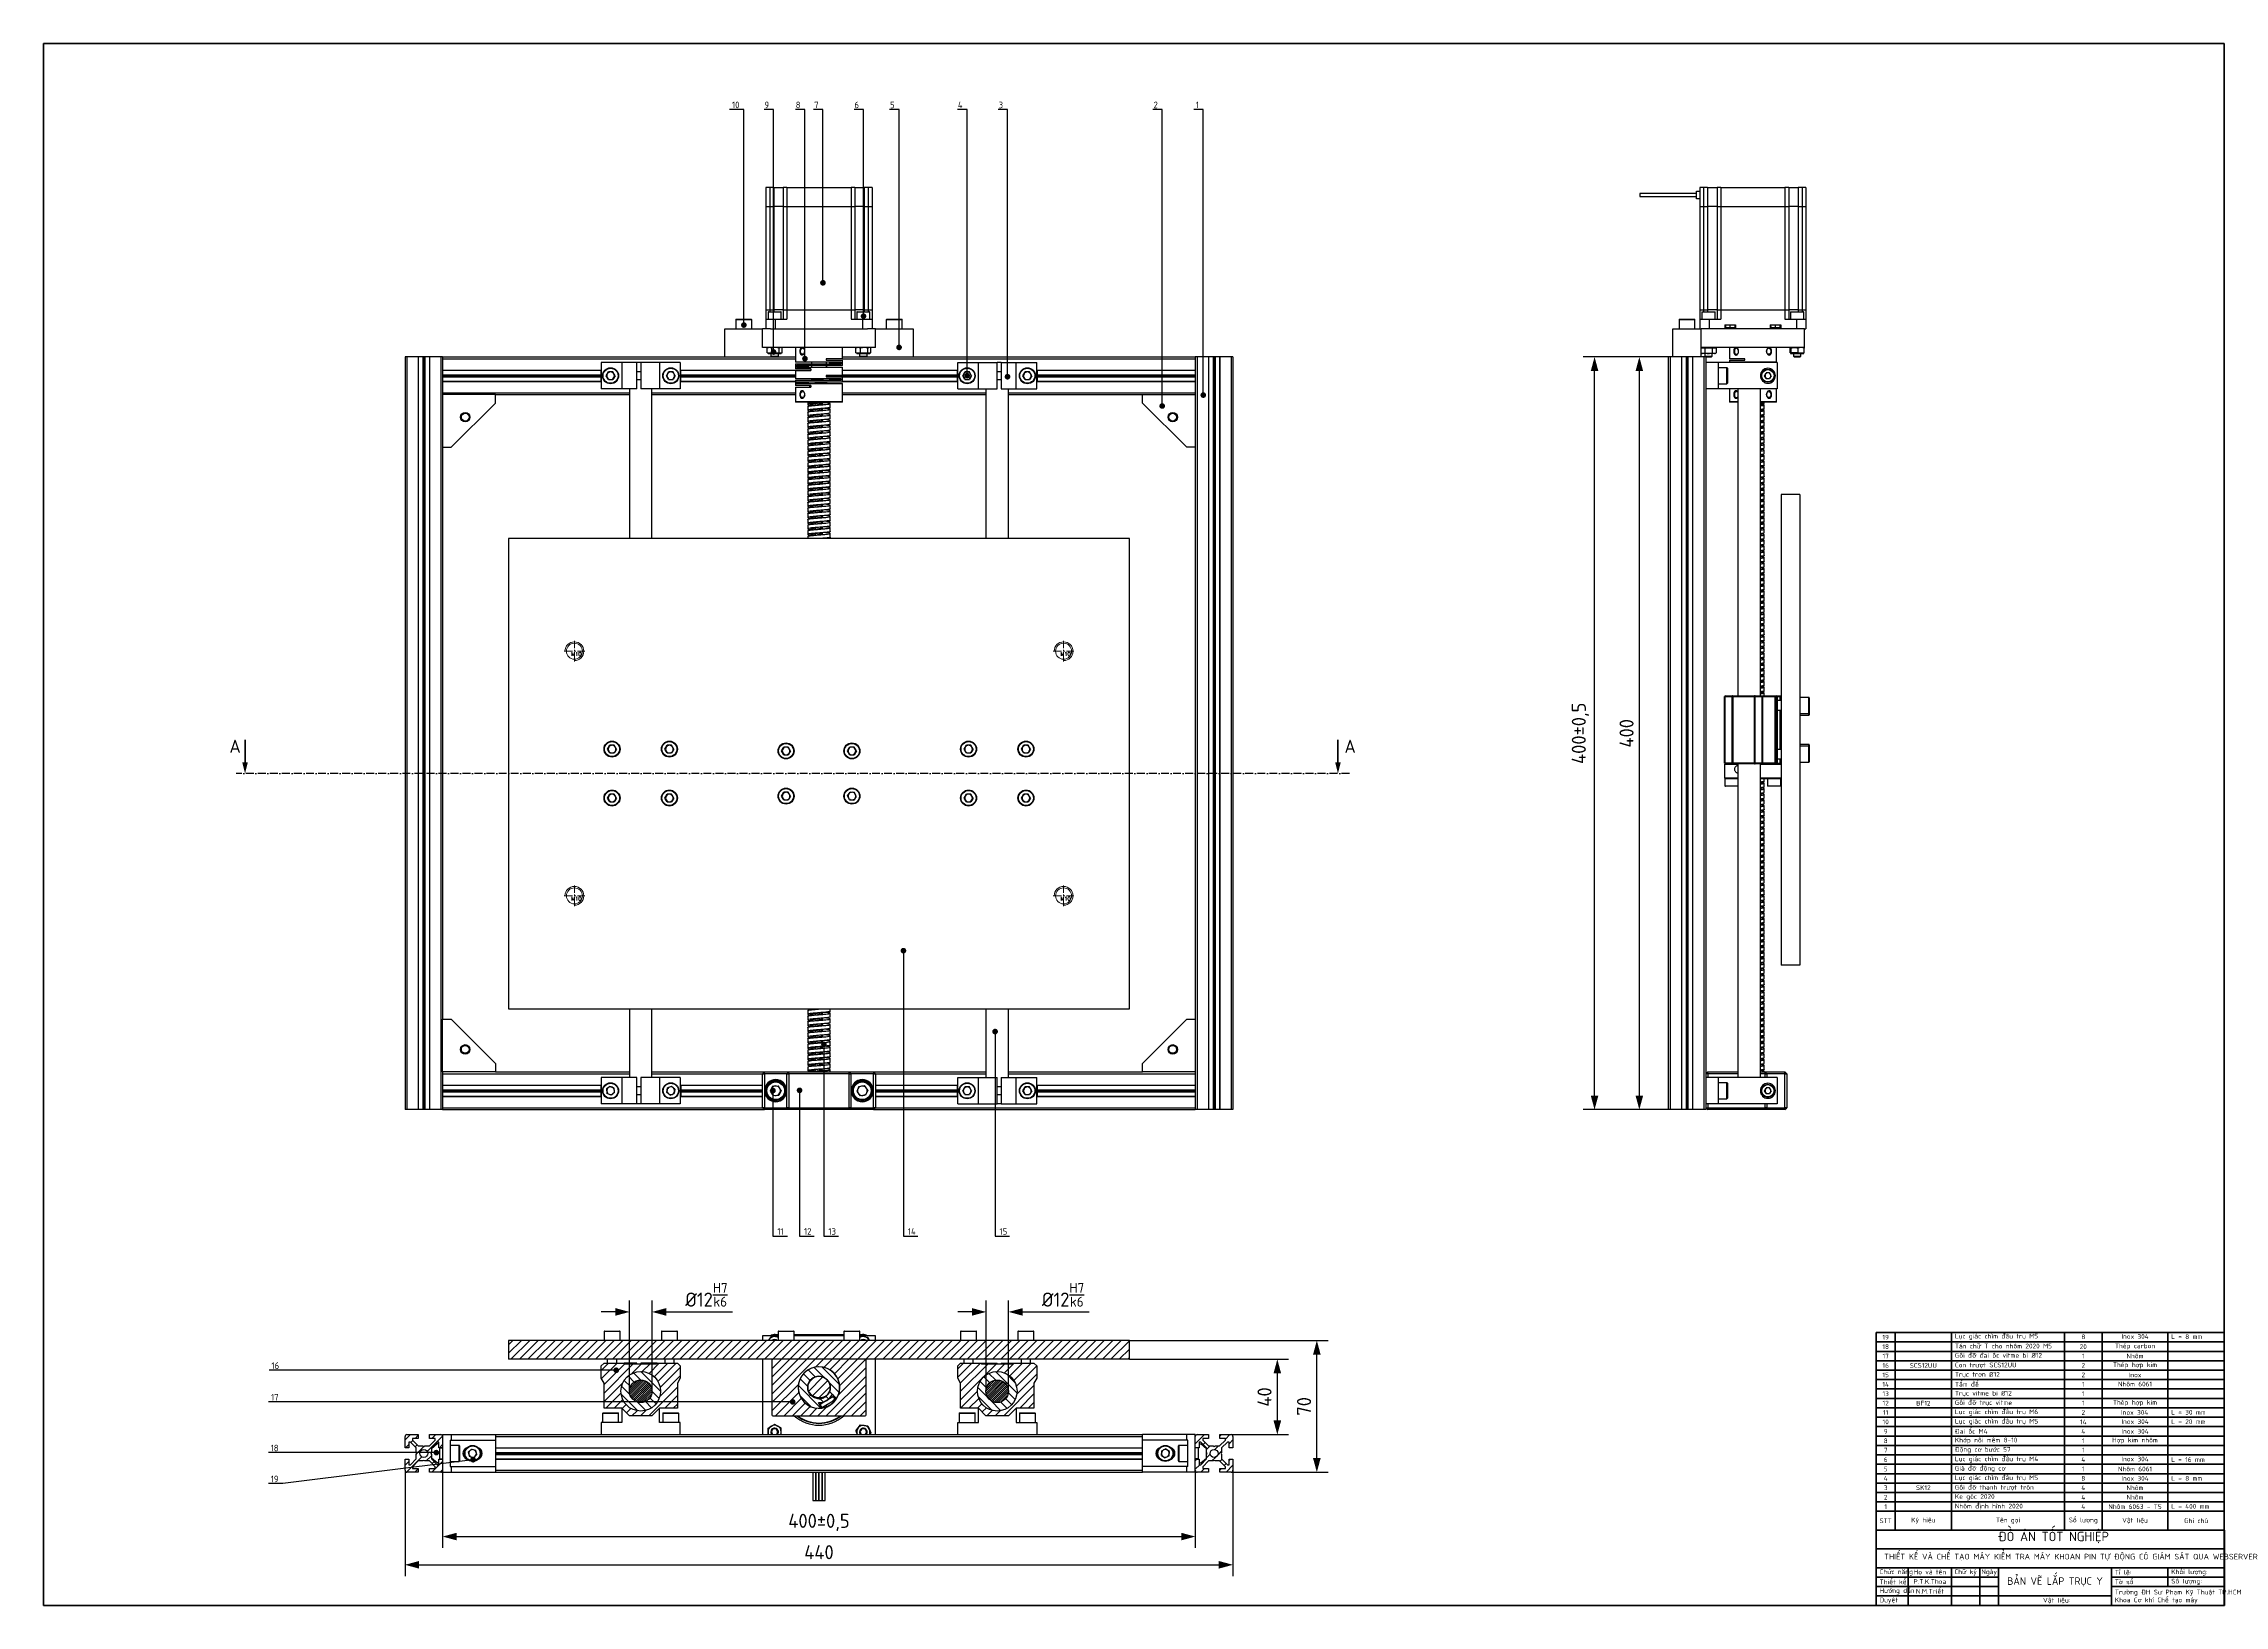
# Model space of a CAD drawing. Header units: millimetres. Extents: x 55 to 6841, y 61 to 3739.
# Drawn here: x 188 to 1347, y 1679 to 2509 of the extents above; entities that cross this region are included whole.
import ezdxf
from ezdxf import colors
from ezdxf.entities.mleader import LeaderData, LeaderLine
from ezdxf.math import Vec2, Vec3

# ---------------------------------------------------------------- set-up
doc = ezdxf.new("R2010")
doc.units = ezdxf.units.MM
doc.header["$LTSCALE"] = 0.7
doc.header["$PDMODE"] = 35
doc.header["$PDSIZE"] = -4
doc.linetypes.add('ACAD_ISO10W100', pattern=[18, 12, -3, 0, -3])
doc.linetypes.add('CENTER', pattern=[50.8, 31.75, -6.35, 6.35, -6.35])
doc.layers.get('0').update_dxf_attribs({"color": 255})
for name, color, linetype, lineweight in [('AM_5', 10, 'Continuous', 25), ('AMC_Contour', 7, 'Continuous', 50), ('DIM', 94, 'Continuous', 25), ('KHUNGBV', 5, 'Continuous', 70), ('mãnh', 7, 'Continuous', 18), ('netdam', 7, 'Continuous', 40), ('screw', 33, 'Continuous', 13)]:
    doc.layers.add(name, color=color, linetype=linetype, lineweight=lineweight)
doc.styles.add('TCVN-7284', font='tcvn+7284-2003r.ttf')
doc.styles.add('TCVN7824', font='tcvn+7284-2003r.ttf', dxfattribs={"height": 3.5})
doc.styles.add('TXT', font='txt.shx', dxfattribs={"bigfont": 'gbcbig.shx'})
doc.dimstyles.new('TCVN_ISO-25_RadiusDia', dxfattribs={"dimtxt": 2.5, "dimasz": 2.5, "dimexe": 2, "dimexo": 0, "dimgap": 1, "dimtad": 1, "dimtoh": 1, "dimtxsty": 'TCVN-7284', "dimblk": 'Arrow', "dimcen": 0, "dimclrd": 256, "dimclre": 256, "dimclrt": 256, "dimadec": 0, "dimazin": 0, "dimtfac": 1, "dimtofl": 0, "dimtmove": 0, "dimatfit": 3, "dimldrblk": 'Arrow', "dimfxl": 1, "dimlwd": -1, "dimlwe": -1, "dimarcsym": 0})
pattern_1 = [(45, (1707.1177, 785.3584), (-0.561266, 0.561266), [])]
pattern_2 = [(135, (1707.1177, 785.3584), (-2.245064, -2.245064), [])]
pattern_3 = [(45, (1707.1177, 785.3584), (-2.245064, 2.245064), [])]

# ---------------------------------------------------------------- blocks, each defined once
blk = doc.blocks.new('screw_m10_l')
at = {"layer": 'screw', "color": 1, "linetype": 'CENTER', "ltscale": 0.2}
for p, q in [((-5.5, 0), (5.5, 0)), ((0, -5.5), (0, 5.5))]:
    blk.add_line(p, q, dxfattribs=at)
at = {"layer": 'screw', "color": 33}
blk.add_circle((0, 0), 4.25, dxfattribs=at)
at = {"layer": 'screw', "color": 92}
blk.add_arc((0, 0), 5, 270, 180, dxfattribs=at)
at = {"layer": 'screw', "color": 6, "style": 'TXT'}
blk.add_text('M10', height=2, dxfattribs=at).set_placement((-1.7, -2.5))
blk = doc.blocks.new('dfhjd')
at = {"layer": 'KHUNGBV', "color": 9, "ltscale": 5}
for p, q in [((6559.4, 3469.7), (7718.4, 3469.7)), ((6559.4, 2639.7), (6559.4, 3469.7)), ((7718.4, 3469.7), (7718.4, 2639.7)), ((7718.4, 2639.7), (6559.4, 2639.7))]:
    blk.add_line(p, q, dxfattribs=at)
blk = doc.blocks.new('Arrow')
at = {"layer": 'DIM'}
blk.add_solid([(-1, 0.27), (-1, -0.27), (0, 0)], dxfattribs=at)
blk = doc.blocks.new('*D507')
at = {"layer": 'Defpoints', "color": 0, "ltscale": 0.2, "transparency": 16777216}
for p in [(400.3, 1749.3), (800.3, 1749.3), (800.3, 1715.1)]:
    blk.add_point(p, dxfattribs=at)
at = {"layer": 'DIM', "linetype": 'ByBlock', "ltscale": 0.2, "transparency": 16777216}
for p, q in [((400.3, 1749.3), (400.3, 1709.1)), ((800.3, 1749.3), (800.3, 1709.1)), ((407.8, 1715.1), (792.8, 1715.1))]:
    blk.add_line(p, q, dxfattribs=at)
at = {"layer": 'DIM', "ltscale": 0.2, "transparency": 16777216, "xscale": 7.500000000000133, "yscale": 7.500000000000133, "zscale": 7.500000000000133, "rotation": 180}
blk.add_blockref('Arrow', (400.3, 1715.1), dxfattribs=at)
at = {"layer": 'DIM', "ltscale": 0.2, "transparency": 16777216, "xscale": 7.500000000000133, "yscale": 7.500000000000133, "zscale": 7.500000000000133}
blk.add_blockref('Arrow', (800.3, 1715.1), dxfattribs=at)
at = {"layer": 'DIM', "ltscale": 0.2, "transparency": 16777216, "insert": (600.3, 1722.6), "char_height": 7.5, "attachment_point": 5, "style": 'TCVN-7284', "bg_fill": 3, "box_fill_scale": 1.1, "bg_fill_color": 256, "bg_fill_true_color": 13158600, "bg_fill_transparency": 0}
blk.add_mtext('400±0,5', dxfattribs=at)
blk = doc.blocks.new('*D508')
at = {"layer": 'Defpoints', "color": 0, "ltscale": 0.2, "transparency": 16777216}
for p in [(380.3, 1750.3), (820.3, 1750.3), (820.3, 1700.1)]:
    blk.add_point(p, dxfattribs=at)
at = {"layer": 'DIM', "linetype": 'ByBlock', "ltscale": 0.2, "transparency": 16777216}
for p, q in [((380.3, 1750.3), (380.3, 1694.1)), ((820.3, 1750.3), (820.3, 1694.1)), ((387.8, 1700.1), (812.8, 1700.1))]:
    blk.add_line(p, q, dxfattribs=at)
at = {"layer": 'DIM', "ltscale": 0.2, "transparency": 16777216, "xscale": 7.500000000000133, "yscale": 7.500000000000133, "zscale": 7.500000000000133, "rotation": 180}
blk.add_blockref('Arrow', (380.3, 1700.1), dxfattribs=at)
at = {"layer": 'DIM', "ltscale": 0.2, "transparency": 16777216, "xscale": 7.500000000000133, "yscale": 7.500000000000133, "zscale": 7.500000000000133}
blk.add_blockref('Arrow', (820.3, 1700.1), dxfattribs=at)
at = {"layer": 'DIM', "ltscale": 0.2, "transparency": 16777216, "insert": (600.3, 1706.8), "char_height": 7.5, "attachment_point": 5, "style": 'TCVN-7284', "bg_fill": 3, "box_fill_scale": 1.1, "bg_fill_color": 256, "bg_fill_true_color": 13158600, "bg_fill_transparency": 0}
blk.add_mtext('440', dxfattribs=at)
blk = doc.blocks.new('*D509')
at = {"layer": 'Defpoints', "color": 0, "ltscale": 0.2, "transparency": 16777216}
for p in [(765.3, 1809.3), (818.6, 1769.3), (843.9, 1769.3)]:
    blk.add_point(p, dxfattribs=at)
at = {"layer": 'DIM', "linetype": 'ByBlock', "ltscale": 0.2, "transparency": 16777216}
for p, q in [((765.3, 1809.3), (849.9, 1809.3)), ((843.9, 1801.8), (843.9, 1776.8)), ((818.6, 1769.3), (849.9, 1769.3))]:
    blk.add_line(p, q, dxfattribs=at)
at = {"layer": 'DIM', "ltscale": 0.2, "transparency": 16777216, "xscale": 7.500000000000133, "yscale": 7.500000000000133, "zscale": 7.500000000000133}
for p, rotation in [((843.9, 1809.3), 90), ((843.9, 1769.3), 270)]:
    blk.add_blockref('Arrow', p, dxfattribs=dict(at, rotation=rotation))
at = {"layer": 'DIM', "ltscale": 0.2, "transparency": 16777216, "insert": (837.1, 1789.3), "char_height": 7.5, "attachment_point": 5, "rotation": 90, "style": 'TCVN-7284', "bg_fill": 3, "box_fill_scale": 1.1, "bg_fill_color": 256, "bg_fill_true_color": 13158600, "bg_fill_transparency": 0}
blk.add_mtext('40', dxfattribs=at)
blk = doc.blocks.new('*D510')
at = {"layer": 'Defpoints', "color": 0, "ltscale": 0.2, "transparency": 16777216}
for p in [(765.3, 1819.3), (864.9, 1819.3), (819.3, 1749.3)]:
    blk.add_point(p, dxfattribs=at)
at = {"layer": 'DIM', "linetype": 'ByBlock', "ltscale": 0.2, "transparency": 16777216}
for p, q in [((765.3, 1819.3), (870.9, 1819.3)), ((864.9, 1756.8), (864.9, 1811.8)), ((819.3, 1749.3), (870.9, 1749.3))]:
    blk.add_line(p, q, dxfattribs=at)
at = {"layer": 'DIM', "ltscale": 0.2, "transparency": 16777216, "xscale": 7.500000000000133, "yscale": 7.500000000000133, "zscale": 7.500000000000133}
for p, rotation in [((864.9, 1819.3), 90), ((864.9, 1749.3), 270)]:
    blk.add_blockref('Arrow', p, dxfattribs=dict(at, rotation=rotation))
at = {"layer": 'DIM', "ltscale": 0.2, "transparency": 16777216, "insert": (858.1, 1784.3), "char_height": 7.5, "attachment_point": 5, "rotation": 90, "style": 'TCVN-7284', "bg_fill": 3, "box_fill_scale": 1.1, "bg_fill_color": 256, "bg_fill_true_color": 13158600, "bg_fill_transparency": 0}
blk.add_mtext('70', dxfattribs=at)
blk = doc.blocks.new('*D511')
at = {"layer": 'Defpoints', "color": 0, "ltscale": 0.2, "transparency": 16777216}
for p in [(511.6, 1834.5), (499.6, 1792.3), (511.6, 1792.3)]:
    blk.add_point(p, dxfattribs=at)
at = {"layer": 'DIM', "linetype": 'ByBlock', "ltscale": 0.2, "transparency": 16777216}
for p, q in [((492.1, 1834.5), (484.6, 1834.5)), ((499.6, 1792.3), (499.6, 1840.5)), ((511.6, 1792.3), (511.6, 1840.5)), ((519.1, 1834.5), (554.4, 1834.5))]:
    blk.add_line(p, q, dxfattribs=at)
at = {"layer": 'DIM', "ltscale": 0.2, "transparency": 16777216, "xscale": 7.500000000000133, "yscale": 7.500000000000133, "zscale": 7.500000000000133}
blk.add_blockref('Arrow', (499.6, 1834.5), dxfattribs=at)
at = {"layer": 'DIM', "ltscale": 0.2, "transparency": 16777216, "xscale": 7.500000000000133, "yscale": 7.500000000000133, "zscale": 7.500000000000133, "rotation": 180}
blk.add_blockref('Arrow', (511.6, 1834.5), dxfattribs=at)
at = {"layer": 'DIM', "ltscale": 0.2, "transparency": 16777216, "insert": (540.5, 1843.6), "char_height": 7.5, "attachment_point": 5, "style": 'TCVN-7284', "bg_fill": 3, "box_fill_scale": 1.1, "bg_fill_color": 256, "bg_fill_true_color": 13158600, "bg_fill_transparency": 0}
blk.add_mtext('%%C12{\\H0.7x;\\SH7/k6;}', dxfattribs=at)
blk = doc.blocks.new('*D512')
at = {"layer": 'Defpoints', "color": 0, "ltscale": 0.2, "transparency": 16777216}
for p in [(701.1, 1834.5), (689.1, 1792.3), (701.1, 1792.3)]:
    blk.add_point(p, dxfattribs=at)
at = {"layer": 'DIM', "linetype": 'ByBlock', "ltscale": 0.2, "transparency": 16777216}
for p, q in [((681.6, 1834.5), (674.1, 1834.5)), ((689.1, 1792.3), (689.1, 1840.5)), ((701.1, 1792.3), (701.1, 1840.5)), ((708.6, 1834.5), (743.9, 1834.5))]:
    blk.add_line(p, q, dxfattribs=at)
at = {"layer": 'DIM', "ltscale": 0.2, "transparency": 16777216, "xscale": 7.500000000000133, "yscale": 7.500000000000133, "zscale": 7.500000000000133}
blk.add_blockref('Arrow', (689.1, 1834.5), dxfattribs=at)
at = {"layer": 'DIM', "ltscale": 0.2, "transparency": 16777216, "xscale": 7.500000000000133, "yscale": 7.500000000000133, "zscale": 7.500000000000133, "rotation": 180}
blk.add_blockref('Arrow', (701.1, 1834.5), dxfattribs=at)
at = {"layer": 'DIM', "ltscale": 0.2, "transparency": 16777216, "insert": (730, 1843.6), "char_height": 7.5, "attachment_point": 5, "style": 'TCVN-7284', "bg_fill": 3, "box_fill_scale": 1.1, "bg_fill_color": 256, "bg_fill_true_color": 13158600, "bg_fill_transparency": 0}
blk.add_mtext('%%C12{\\H0.7x;\\SH7/k6;}', dxfattribs=at)
blk = doc.blocks.new('_Dot')
at = {"color": 0, "linetype": 'ByBlock', "lineweight": -2}
blk.add_line((-0.5, 0), (-1, 0), dxfattribs=at)
at = {"color": 0, "linetype": 'ByBlock', "const_width": 0.5}
blk.add_lwpolyline([(-0.25, 0, 1), (0.25, 0, 1)], format="xyb", close=True, dxfattribs=at)
blk = doc.blocks.new('*D711')
at = {"layer": 'Defpoints', "color": 0, "ltscale": 0.2, "transparency": 16777216}
for p in [(1036.3, 2342), (1051.6, 2342), (1051.6, 1942)]:
    blk.add_point(p, dxfattribs=at)
at = {"layer": 'DIM', "linetype": 'ByBlock', "ltscale": 0.2, "transparency": 16777216}
for p, q in [((1051.6, 2342), (1030.3, 2342)), ((1036.3, 1949.5), (1036.3, 2334.5)), ((1051.6, 1942), (1030.3, 1942))]:
    blk.add_line(p, q, dxfattribs=at)
at = {"layer": 'DIM', "ltscale": 0.2, "transparency": 16777216, "xscale": 7.500000000000133, "yscale": 7.500000000000133, "zscale": 7.500000000000133}
for p, rotation in [((1036.3, 2342), 90), ((1036.3, 1942), 270)]:
    blk.add_blockref('Arrow', p, dxfattribs=dict(at, rotation=rotation))
at = {"layer": 'DIM', "ltscale": 0.2, "transparency": 16777216, "insert": (1029.5, 2142), "char_height": 7.5, "attachment_point": 5, "rotation": 90, "style": 'TCVN-7284', "bg_fill": 3, "box_fill_scale": 1.1, "bg_fill_color": 256, "bg_fill_true_color": 13158600, "bg_fill_transparency": 0}
blk.add_mtext('400', dxfattribs=at)
blk = doc.blocks.new('*D712')
at = {"layer": 'Defpoints', "color": 0, "ltscale": 0.2, "transparency": 16777216}
for p in [(1012.5, 2342), (1051.6, 2342), (1051.6, 1942)]:
    blk.add_point(p, dxfattribs=at)
at = {"layer": 'DIM', "linetype": 'ByBlock', "ltscale": 0.2, "transparency": 16777216}
for p, q in [((1051.6, 2342), (1006.5, 2342)), ((1012.5, 1949.5), (1012.5, 2334.5)), ((1051.6, 1942), (1006.5, 1942))]:
    blk.add_line(p, q, dxfattribs=at)
at = {"layer": 'DIM', "ltscale": 0.2, "transparency": 16777216, "xscale": 7.500000000000133, "yscale": 7.500000000000133, "zscale": 7.500000000000133}
for p, rotation in [((1012.5, 2342), 90), ((1012.5, 1942), 270)]:
    blk.add_blockref('Arrow', p, dxfattribs=dict(at, rotation=rotation))
at = {"layer": 'DIM', "ltscale": 0.2, "transparency": 16777216, "insert": (1005, 2142), "char_height": 7.5, "attachment_point": 5, "rotation": 90, "style": 'TCVN-7284', "bg_fill": 3, "box_fill_scale": 1.1, "bg_fill_color": 256, "bg_fill_true_color": 13158600, "bg_fill_transparency": 0}
blk.add_mtext('400±0,5', dxfattribs=at)

msp = doc.modelspace()

# ---------------------------------------------------------------- hatches: boundary and pattern name
at = {"linetype": 'Continuous', "lineweight": 18}
h = msp.add_hatch(dxfattribs=at)
h.set_pattern_fill('ANSI31', style=0)
h.set_pattern_definition(pattern_3)
h.paths.add_polyline_path([(765.308, 1809.312), (765.308, 1819.312), (435.308, 1819.312), (435.308, 1809.312)], flags=0)
h = msp.add_hatch(dxfattribs=at)
h.set_pattern_fill('ANSI31', color=3, style=0)
h.set_pattern_definition(pattern_3)
edge = h.paths.add_edge_path(flags=0)
edge.add_arc((575.808, 1779.812), 0.5, 180, 270)
edge.add_line((575.808, 1779.312), (624.808, 1779.312))
edge.add_arc((624.808, 1779.812), 0.5, 270, 360)
edge.add_line((625.308, 1779.812), (625.308, 1808.812))
edge.add_arc((624.808, 1808.812), 0.5, 0, 90)
edge.add_line((624.808, 1809.312), (575.808, 1809.312))
edge.add_arc((575.808, 1808.812), 0.5, 90, 180)
edge.add_line((575.308, 1808.812), (575.308, 1779.812))
edge = h.paths.add_edge_path(flags=0)
edge.add_arc((600.308, 1794.312), 11.05, 180, 360, ccw=False)
edge.add_arc((600.308, 1794.312), 11.05, 0, 180, ccw=False)
h = msp.add_hatch(dxfattribs=at)
h.set_pattern_fill('ANSI31', color=3, style=0)
h.set_pattern_definition(pattern_3)
h.paths.add_polyline_path([(514.308, 1807.312), (513.908, 1806.912), (497.208, 1806.912), (496.808, 1807.312), (486.058, 1807.312), (484.558, 1805.812), (484.558, 1799.312), (486.058, 1796.714), (486.058, 1783.312), (495.558, 1783.312), (499.558, 1779.312), (511.558, 1779.312), (515.558, 1783.312), (525.058, 1783.312), (525.058, 1796.714), (526.558, 1799.312), (526.558, 1805.812), (525.058, 1807.312)], flags=0)
edge = h.paths.add_edge_path(flags=0)
edge.add_arc((505.558, 1792.312), 10.5, 0, 360)
h = msp.add_hatch()
h.set_pattern_fill('ANSI31', color=6, angle=90)
h.set_pattern_definition(pattern_2)
h.paths.add_polyline_path([(495.058, 1792.312, 1), (516.058, 1792.312, 1)])
h.paths.add_polyline_path([(499.558, 1792.312, -1), (511.558, 1792.312, -1)], flags=16)
h = msp.add_hatch()
h.set_pattern_fill('ANSI31', color=256, scale=0.25)
h.set_pattern_definition(pattern_1)
h.paths.add_polyline_path([(511.558, 1792.312, 1), (499.558, 1792.312, 1)])
h = msp.add_hatch(dxfattribs=at)
h.set_pattern_fill('ANSI31', angle=90, style=0)
h.set_pattern_definition(pattern_2)
edge = h.paths.add_edge_path(flags=0)
edge.add_line((607.446, 1790.7), (609.173, 1787.8))
edge.add_arc((600.308, 1794.312), 11, 323.701458, 637.852271)
edge.add_line((601.811, 1783.415), (600.083, 1786.315))
edge.add_arc((600.308, 1794.312), 8, 268.392995, 333.160734)
edge = h.paths.add_edge_path(flags=0)
edge.add_arc((600.308, 1794.312), 6, 0, 360)
h = msp.add_hatch(dxfattribs=at)
h.set_pattern_fill('ANSI31', style=0)
h.set_pattern_definition(pattern_3)
edge = h.paths.add_edge_path(flags=0)
edge.add_spline(control_points=[(594.427, 1793.122), (594.427, 1793.122), (594.428, 1793.122), (594.428, 1793.122), (594.433, 1793.123), (594.438, 1793.123), (594.442, 1793.122), (594.449, 1793.121), (594.455, 1793.118), (594.461, 1793.115), (594.468, 1793.112), (594.475, 1793.107), (594.481, 1793.102), (594.494, 1793.091), (594.506, 1793.078), (594.517, 1793.065), (594.528, 1793.051), (594.539, 1793.037), (594.549, 1793.022), (594.565, 1792.999), (594.58, 1792.975), (594.594, 1792.951), (594.617, 1792.913), (594.638, 1792.874), (594.659, 1792.834), (594.694, 1792.771), (594.726, 1792.707), (594.759, 1792.643), (594.886, 1792.398), (595.015, 1792.153), (595.157, 1791.916), (595.396, 1791.517), (595.673, 1791.137), (595.986, 1790.792), (596.436, 1790.297), (596.971, 1789.866), (597.556, 1789.54), (598.165, 1789.2), (598.846, 1788.967), (599.536, 1788.858), (600.229, 1788.748), (600.951, 1788.761), (601.641, 1788.888), (602.326, 1789.015), (602.989, 1789.27), (603.615, 1789.576), (603.771, 1789.652), (603.924, 1789.734), (604.087, 1789.795), (604.128, 1789.811), (604.17, 1789.826), (604.213, 1789.83), (604.225, 1789.831), (604.238, 1789.831), (604.249, 1789.829), (604.256, 1789.828), (604.262, 1789.826), (604.268, 1789.823), (604.272, 1789.821), (604.276, 1789.817), (604.279, 1789.814)], knot_values=[0.00003402, 0.00003402, 0.00003402, 0.00003402, 0.00003519, 0.00003519, 0.00003519, 0.00004932, 0.00004932, 0.00004932, 0.00006922, 0.00006922, 0.00006922, 0.00009343, 0.00009343, 0.00009343, 0.00014601, 0.00014601, 0.00014601, 0.00019988, 0.00019988, 0.00019988, 0.00028421, 0.00028421, 0.00028421, 0.00041927, 0.00041927, 0.00041927, 0.00063651, 0.00063651, 0.00063651, 0.00147186, 0.00147186, 0.00147186, 0.00288369, 0.00288369, 0.00288369, 0.00493033, 0.00493033, 0.00493033, 0.00706894, 0.00706894, 0.00706894, 0.00921775, 0.00921775, 0.00921775, 0.01134573, 0.01134573, 0.01134573, 0.01187178, 0.01187178, 0.01187178, 0.01200508, 0.01200508, 0.01200508, 0.01204114, 0.01204114, 0.01204114, 0.0120604, 0.0120604, 0.0120604, 0.01207489, 0.01207489, 0.01207489, 0.01207489], weights=[1, 1, 1, 1, 1, 1, 1, 1, 1, 1, 1, 1, 1, 1, 1, 1, 1, 1, 1, 1, 1, 1, 1, 1, 1, 1, 1, 1, 1, 1, 1, 1, 1, 1, 1, 1, 1, 1, 1, 1, 1, 1, 1, 1, 1, 1, 1, 1, 1, 1, 1, 1, 1, 1, 1, 1, 1, 1, 1, 1, 1], degree=3, periodic=0)
edge.add_arc((600.308, 1794.312), 6, 311.44052, 551.44052)
h = msp.add_hatch(dxfattribs=at)
h.set_pattern_fill('ANSI31', color=3, style=0)
h.set_pattern_definition(pattern_3)
h.paths.add_polyline_path([(703.808, 1807.312), (703.408, 1806.912), (686.708, 1806.912), (686.308, 1807.312), (675.558, 1807.312), (674.058, 1805.812), (674.058, 1799.312), (675.558, 1796.714), (675.558, 1783.312), (685.058, 1783.312), (689.058, 1779.312), (701.058, 1779.312), (705.058, 1783.312), (714.558, 1783.312), (714.558, 1796.714), (716.058, 1799.312), (716.058, 1805.812), (714.558, 1807.312)], flags=0)
edge = h.paths.add_edge_path(flags=0)
edge.add_arc((695.058, 1792.312), 10.5, 0, 360)
h = msp.add_hatch(dxfattribs=at)
h.set_pattern_fill('ANSI31', color=6, angle=90, style=0)
h.set_pattern_definition(pattern_2)
edge = h.paths.add_edge_path(flags=0)
edge.add_arc((695.058, 1792.312), 10.5, 0, 360)
edge = h.paths.add_edge_path(flags=0)
edge.add_arc((695.058, 1792.312), 6, 0, 360)
h = msp.add_hatch()
h.set_pattern_fill('ANSI31', color=256, scale=0.25)
h.set_pattern_definition(pattern_1)
h.paths.add_polyline_path([(689.058, 1792.312, 1), (701.058, 1792.312, 1)])
h = msp.add_hatch(dxfattribs=at)
h.set_pattern_fill('ANSI31', style=0)
h.set_pattern_definition(pattern_3)
h.paths.add_polyline_path([(601.834, 1783.581), (609.016, 1787.859), (607.992, 1789.577), (600.81, 1785.3)], flags=0)
h = msp.add_hatch(dxfattribs=at)
h.set_pattern_fill('ANSI31', style=0)
h.set_pattern_definition(pattern_3)
edge = h.paths.add_edge_path(flags=0)
edge.add_line((382.308, 1756.312), (380.308, 1756.312))
edge.add_line((380.308, 1756.312), (380.308, 1750.312))
edge.add_arc((381.308, 1750.312), 1, 180, 270)
edge.add_line((381.308, 1749.312), (387.308, 1749.312))
edge.add_line((387.308, 1749.312), (387.308, 1751.312))
edge.add_line((387.308, 1751.312), (384.308, 1751.312))
edge.add_line((384.308, 1751.312), (384.308, 1752.251))
edge.add_line((384.308, 1752.251), (387.368, 1755.312))
edge.add_line((387.368, 1755.312), (389.788, 1755.312))
edge.add_line((389.788, 1755.312), (390.308, 1755.612))
edge.add_line((390.308, 1755.612), (390.827, 1755.312))
edge.add_line((390.827, 1755.312), (393.247, 1755.312))
edge.add_line((393.247, 1755.312), (396.308, 1752.251))
edge.add_line((396.308, 1752.251), (396.308, 1751.312))
edge.add_line((396.308, 1751.312), (393.308, 1751.312))
edge.add_line((393.308, 1751.312), (393.308, 1749.312))
edge.add_line((393.308, 1749.312), (399.308, 1749.312))
edge.add_arc((399.308, 1750.312), 1, 270, 360)
edge.add_line((400.308, 1750.312), (400.308, 1756.312))
edge.add_line((400.308, 1756.312), (398.308, 1756.312))
edge.add_line((398.308, 1756.312), (398.308, 1753.312))
edge.add_line((398.308, 1753.312), (397.368, 1753.312))
edge.add_line((397.368, 1753.312), (394.308, 1756.372))
edge.add_line((394.308, 1756.372), (394.308, 1758.792))
edge.add_line((394.308, 1758.792), (394.008, 1759.312))
edge.add_line((394.008, 1759.312), (394.308, 1759.831))
edge.add_line((394.308, 1759.831), (394.308, 1762.251))
edge.add_line((394.308, 1762.251), (397.368, 1765.312))
edge.add_line((397.368, 1765.312), (398.308, 1765.312))
edge.add_line((398.308, 1765.312), (398.308, 1762.312))
edge.add_line((398.308, 1762.312), (400.308, 1762.312))
edge.add_line((400.308, 1762.312), (400.308, 1768.312))
edge.add_arc((399.308, 1768.312), 1, 0, 90)
edge.add_line((399.308, 1769.312), (393.308, 1769.312))
edge.add_line((393.308, 1769.312), (393.308, 1767.312))
edge.add_line((393.308, 1767.312), (396.308, 1767.312))
edge.add_line((396.308, 1767.312), (396.308, 1766.372))
edge.add_line((396.308, 1766.372), (393.247, 1763.312))
edge.add_line((393.247, 1763.312), (390.827, 1763.312))
edge.add_line((390.827, 1763.312), (390.308, 1763.012))
edge.add_line((390.308, 1763.012), (389.788, 1763.312))
edge.add_line((389.788, 1763.312), (387.368, 1763.312))
edge.add_line((387.368, 1763.312), (384.308, 1766.372))
edge.add_line((384.308, 1766.372), (384.308, 1767.312))
edge.add_line((384.308, 1767.312), (387.308, 1767.312))
edge.add_line((387.308, 1767.312), (387.308, 1769.312))
edge.add_line((387.308, 1769.312), (381.308, 1769.312))
edge.add_arc((381.308, 1768.312), 1, 90, 180)
edge.add_line((380.308, 1768.312), (380.308, 1762.312))
edge.add_line((380.308, 1762.312), (382.308, 1762.312))
edge.add_line((382.308, 1762.312), (382.308, 1765.312))
edge.add_line((382.308, 1765.312), (383.247, 1765.312))
edge.add_line((383.247, 1765.312), (386.308, 1762.251))
edge.add_line((386.308, 1762.251), (386.308, 1759.831))
edge.add_line((386.308, 1759.831), (386.608, 1759.312))
edge.add_line((386.608, 1759.312), (386.308, 1758.792))
edge.add_line((386.308, 1758.792), (386.308, 1756.372))
edge.add_line((386.308, 1756.372), (383.247, 1753.312))
edge.add_line((383.247, 1753.312), (382.308, 1753.312))
edge.add_line((382.308, 1753.312), (382.308, 1756.312))
edge = h.paths.add_edge_path(flags=0)
edge.add_arc((390.308, 1759.312), 2.1, 0, 360)
h = msp.add_hatch(dxfattribs=at)
h.set_pattern_fill('ANSI31', style=0)
h.set_pattern_definition(pattern_3)
edge = h.paths.add_edge_path(flags=0)
edge.add_line((802.308, 1756.312), (800.308, 1756.312))
edge.add_line((800.308, 1756.312), (800.308, 1750.312))
edge.add_arc((801.308, 1750.312), 1, 180, 270)
edge.add_line((801.308, 1749.312), (807.308, 1749.312))
edge.add_line((807.308, 1749.312), (807.308, 1751.312))
edge.add_line((807.308, 1751.312), (804.308, 1751.312))
edge.add_line((804.308, 1751.312), (804.308, 1752.251))
edge.add_line((804.308, 1752.251), (807.368, 1755.312))
edge.add_line((807.368, 1755.312), (809.788, 1755.312))
edge.add_line((809.788, 1755.312), (810.308, 1755.612))
edge.add_line((810.308, 1755.612), (810.827, 1755.312))
edge.add_line((810.827, 1755.312), (813.247, 1755.312))
edge.add_line((813.247, 1755.312), (816.308, 1752.251))
edge.add_line((816.308, 1752.251), (816.308, 1751.312))
edge.add_line((816.308, 1751.312), (813.308, 1751.312))
edge.add_line((813.308, 1751.312), (813.308, 1749.312))
edge.add_line((813.308, 1749.312), (819.308, 1749.312))
edge.add_arc((819.308, 1750.312), 1, 270, 360)
edge.add_line((820.308, 1750.312), (820.308, 1756.312))
edge.add_line((820.308, 1756.312), (818.308, 1756.312))
edge.add_line((818.308, 1756.312), (818.308, 1753.312))
edge.add_line((818.308, 1753.312), (817.368, 1753.312))
edge.add_line((817.368, 1753.312), (814.308, 1756.372))
edge.add_line((814.308, 1756.372), (814.308, 1758.792))
edge.add_line((814.308, 1758.792), (814.008, 1759.312))
edge.add_line((814.008, 1759.312), (814.308, 1759.831))
edge.add_line((814.308, 1759.831), (814.308, 1762.251))
edge.add_line((814.308, 1762.251), (817.368, 1765.312))
edge.add_line((817.368, 1765.312), (818.308, 1765.312))
edge.add_line((818.308, 1765.312), (818.308, 1762.312))
edge.add_line((818.308, 1762.312), (820.308, 1762.312))
edge.add_line((820.308, 1762.312), (820.308, 1768.312))
edge.add_arc((819.308, 1768.312), 1, 0, 90)
edge.add_line((819.308, 1769.312), (813.308, 1769.312))
edge.add_line((813.308, 1769.312), (813.308, 1767.312))
edge.add_line((813.308, 1767.312), (816.308, 1767.312))
edge.add_line((816.308, 1767.312), (816.308, 1766.372))
edge.add_line((816.308, 1766.372), (813.247, 1763.312))
edge.add_line((813.247, 1763.312), (810.827, 1763.312))
edge.add_line((810.827, 1763.312), (810.308, 1763.012))
edge.add_line((810.308, 1763.012), (809.788, 1763.312))
edge.add_line((809.788, 1763.312), (807.368, 1763.312))
edge.add_line((807.368, 1763.312), (804.308, 1766.372))
edge.add_line((804.308, 1766.372), (804.308, 1767.312))
edge.add_line((804.308, 1767.312), (807.308, 1767.312))
edge.add_line((807.308, 1767.312), (807.308, 1769.312))
edge.add_line((807.308, 1769.312), (801.308, 1769.312))
edge.add_arc((801.308, 1768.312), 1, 90, 180)
edge.add_line((800.308, 1768.312), (800.308, 1762.312))
edge.add_line((800.308, 1762.312), (802.308, 1762.312))
edge.add_line((802.308, 1762.312), (802.308, 1765.312))
edge.add_line((802.308, 1765.312), (803.247, 1765.312))
edge.add_line((803.247, 1765.312), (806.308, 1762.251))
edge.add_line((806.308, 1762.251), (806.308, 1759.831))
edge.add_line((806.308, 1759.831), (806.608, 1759.312))
edge.add_line((806.608, 1759.312), (806.308, 1758.792))
edge.add_line((806.308, 1758.792), (806.308, 1756.372))
edge.add_line((806.308, 1756.372), (803.247, 1753.312))
edge.add_line((803.247, 1753.312), (802.308, 1753.312))
edge.add_line((802.308, 1753.312), (802.308, 1756.312))
edge = h.paths.add_edge_path(flags=0)
edge.add_arc((810.308, 1759.312), 2.1, 0, 360)

# ---------------------------------------------------------------- linework, layer by layer
at = {"linetype": 'Continuous', "lineweight": 25}
for p, q in [((572.108, 2432.032), (572.108, 2422.032)), ((574.108, 2432.032), (572.108, 2432.032)), ((574.108, 2432.032), (574.108, 2422.032)), ((576.258, 2432.032), (574.108, 2432.032)), ((576.258, 2432.032), (576.258, 2422.032)), ((576.258, 2432.032), (581.258, 2432.032)), ((583.258, 2432.032), (581.258, 2432.032)), ((581.258, 2432.032), (581.258, 2422.032)), ((583.258, 2432.032), (583.258, 2422.032)), ((583.258, 2432.032), (617.358, 2432.032)), ((619.358, 2432.032), (617.358, 2432.032)), ((617.358, 2432.032), (617.358, 2422.032)), ((619.358, 2432.032), (619.358, 2422.032)), ((619.358, 2432.032), (624.358, 2432.032)), ((624.358, 2432.032), (624.358, 2422.032)), ((626.508, 2432.032), (624.358, 2432.032)), ((626.508, 2432.032), (626.508, 2422.032)), ((628.508, 2432.032), (626.508, 2432.032)), ((628.508, 2432.032), (628.508, 2422.032)), ((572.108, 2422.032), (574.108, 2422.032)), ((572.108, 2422.022), (572.108, 2367.042)), ((572.108, 2422.022), (574.108, 2422.022)), ((572.158, 2422.022), (572.158, 2422.032)), ((574.108, 2422.032), (576.258, 2422.032)), ((574.108, 2422.022), (574.108, 2422.032)), ((574.108, 2422.022), (574.108, 2367.042)), ((574.108, 2422.022), (576.258, 2422.022)), ((576.258, 2422.022), (576.258, 2422.032)), ((581.258, 2422.032), (576.258, 2422.032)), ((576.258, 2422.022), (576.258, 2367.042)), ((581.258, 2422.022), (576.258, 2422.022)), ((581.258, 2422.032), (583.258, 2422.032)), ((581.258, 2422.022), (581.258, 2367.042)), ((581.258, 2422.022), (583.258, 2422.022)), ((581.308, 2422.022), (581.308, 2422.032)), ((583.258, 2422.032), (617.358, 2422.032)), ((583.258, 2422.022), (583.258, 2422.032)), ((583.258, 2422.022), (583.258, 2367.042)), ((583.258, 2422.022), (617.358, 2422.022)), ((617.358, 2422.032), (619.358, 2422.032)), ((617.358, 2422.022), (617.358, 2422.032)), ((617.358, 2422.022), (617.358, 2367.042)), ((617.358, 2422.022), (619.358, 2422.022)), ((619.308, 2422.022), (619.308, 2422.032)), ((624.358, 2422.032), (619.358, 2422.032)), ((619.358, 2422.022), (619.358, 2367.042)), ((624.358, 2422.022), (619.358, 2422.022)), ((624.358, 2422.022), (624.358, 2422.032)), ((624.358, 2422.032), (626.508, 2422.032)), ((624.358, 2422.022), (624.358, 2367.042)), ((624.358, 2422.022), (626.508, 2422.022)), ((626.508, 2422.032), (628.508, 2422.032)), ((626.508, 2422.022), (626.508, 2422.032)), ((626.508, 2422.022), (626.508, 2367.042)), ((626.508, 2422.022), (628.508, 2422.022)), ((628.458, 2422.022), (628.458, 2422.032)), ((628.508, 2422.022), (628.508, 2367.042)), ((572.108, 2367.042), (574.108, 2367.042)), ((572.108, 2367.032), (572.108, 2362.032)), ((572.108, 2367.032), (574.108, 2367.032)), ((572.158, 2367.042), (572.158, 2367.032)), ((573.238, 2365.832), (573.238, 2362.032)), ((580.238, 2365.832), (573.238, 2365.832)), ((573.438, 2366.032), (580.038, 2366.032)), ((574.108, 2367.042), (576.258, 2367.042)), ((574.108, 2367.042), (574.108, 2367.032)), ((574.108, 2367.032), (576.258, 2367.032)), ((574.108, 2367.032), (574.108, 2366.032)), ((576.258, 2367.042), (576.258, 2367.032)), ((581.258, 2367.042), (576.258, 2367.042)), ((581.258, 2367.032), (576.258, 2367.032)), ((576.258, 2367.032), (576.258, 2366.032)), ((580.238, 2362.032), (580.238, 2365.832)), ((581.258, 2367.042), (583.258, 2367.042)), ((581.258, 2367.032), (581.258, 2362.032)), ((581.258, 2367.032), (583.258, 2367.032)), ((581.308, 2367.042), (581.308, 2367.032)), ((583.258, 2367.042), (617.358, 2367.042)), ((583.258, 2367.042), (583.258, 2367.032)), ((583.258, 2367.032), (583.258, 2362.032)), ((583.258, 2367.032), (617.358, 2367.032)), ((617.358, 2367.042), (619.358, 2367.042)), ((617.358, 2367.042), (617.358, 2367.032)), ((617.358, 2367.032), (617.358, 2362.032)), ((617.358, 2367.032), (619.358, 2367.032)), ((619.308, 2367.042), (619.308, 2367.032)), ((624.358, 2367.042), (619.358, 2367.042)), ((619.358, 2367.032), (619.358, 2362.032)), ((624.358, 2367.032), (619.358, 2367.032)), ((620.378, 2365.832), (620.378, 2362.032)), ((627.378, 2365.832), (620.378, 2365.832)), ((620.578, 2366.032), (627.178, 2366.032)), ((624.358, 2367.042), (624.358, 2367.032)), ((624.358, 2367.042), (626.508, 2367.042)), ((624.358, 2367.032), (626.508, 2367.032)), ((624.358, 2367.032), (624.358, 2366.032)), ((626.508, 2367.042), (628.508, 2367.042)), ((626.508, 2367.042), (626.508, 2367.032)), ((626.508, 2367.032), (628.508, 2367.032)), ((626.508, 2367.032), (626.508, 2366.032)), ((627.378, 2362.032), (627.378, 2365.832)), ((628.458, 2367.042), (628.458, 2367.032)), ((628.508, 2367.032), (628.508, 2362.032)), ((550.308, 2342.032), (550.308, 2357.032)), ((550.308, 2357.032), (570.308, 2357.032)), ((556.058, 2361.782), (556.058, 2357.032)), ((564.558, 2361.782), (556.058, 2361.782)), ((556.308, 2362.032), (564.308, 2362.032)), ((564.558, 2357.032), (564.558, 2361.782)), ((574.556, 2357.032), (570.308, 2357.032)), ((570.308, 2347.032), (570.308, 2357.032)), ((572.108, 2362.032), (572.108, 2357.032)), ((572.108, 2362.032), (577.108, 2362.032)), ((574.608, 2357.032), (577.108, 2357.032)), ((577.108, 2362.032), (577.108, 2357.032)), ((577.108, 2362.032), (583.258, 2362.032)), ((577.108, 2357.032), (623.508, 2357.032)), ((617.358, 2362.032), (623.508, 2362.032)), ((623.508, 2362.032), (623.508, 2357.032)), ((623.508, 2362.032), (628.508, 2362.032)), ((623.508, 2357.032), (626.008, 2357.032)), ((630.308, 2357.032), (626.059, 2357.032)), ((628.508, 2362.032), (628.508, 2357.032)), ((630.308, 2347.032), (630.308, 2357.032)), ((630.308, 2357.032), (650.308, 2357.032)), ((636.058, 2361.782), (636.058, 2357.032)), ((644.558, 2361.782), (636.058, 2361.782)), ((636.308, 2362.032), (644.308, 2362.032)), ((644.558, 2357.032), (644.558, 2361.782)), ((650.308, 2357.032), (650.308, 2342.032)), ((380.308, 2342.032), (380.308, 1942.032)), ((381.308, 2342.032), (380.308, 2342.032)), ((381.308, 2342.032), (381.308, 1942.032)), ((387.308, 2342.032), (381.308, 2342.032)), ((387.308, 2342.032), (387.308, 1942.032)), ((387.368, 2342.032), (387.308, 2342.032)), ((387.368, 2342.032), (387.368, 1942.032)), ((389.788, 2342.032), (387.368, 2342.032)), ((389.788, 2342.032), (389.788, 1942.032)), ((390.308, 2342.032), (389.788, 2342.032)), ((390.308, 2342.032), (390.308, 1942.032)), ((390.827, 2342.032), (390.308, 2342.032)), ((390.827, 2342.032), (390.827, 1942.032)), ((393.247, 2342.032), (390.827, 2342.032)), ((393.247, 2342.032), (393.247, 1942.032)), ((393.308, 2342.032), (393.247, 2342.032)), ((393.308, 2342.032), (393.308, 1942.032)), ((399.308, 2342.032), (393.308, 2342.032)), ((399.308, 2342.032), (399.308, 1942.032)), ((400.308, 2342.032), (399.308, 2342.032)), ((400.308, 2342.032), (400.308, 2341.032)), ((400.308, 2342.032), (575.128, 2342.032)), ((630.308, 2347.032), (570.308, 2347.032)), ((572.965, 2346.839), (572.731, 2346.719)), ((572.731, 2344.232), (572.731, 2346.719)), ((572.731, 2344.232), (573.96, 2344.232)), ((573.238, 2347.032), (572.949, 2346.865)), ((573.238, 2344.232), (573.238, 2343.832)), ((573.238, 2343.832), (579.971, 2343.832)), ((575.19, 2346.719), (573.96, 2347.032)), ((573.96, 2344.232), (575.19, 2344.232)), ((574.738, 2343.832), (574.738, 2342.422)), ((574.738, 2342.422), (575.128, 2342.032)), ((574.738, 2342.422), (578.738, 2342.422)), ((575.128, 2342.032), (578.348, 2342.032)), ((575.19, 2344.232), (575.19, 2346.719)), ((575.19, 2344.232), (577.193, 2344.232)), ((579.197, 2346.719), (577.193, 2347.032)), ((577.193, 2344.232), (579.197, 2344.232)), ((578.348, 2342.032), (578.738, 2342.422)), ((578.348, 2342.032), (587.808, 2342.032)), ((578.738, 2342.422), (578.738, 2343.832)), ((579.197, 2344.232), (579.197, 2346.719)), ((579.197, 2344.232), (579.971, 2344.232)), ((579.971, 2344.232), (580.745, 2344.232)), ((579.971, 2343.832), (580.238, 2343.832)), ((580.527, 2346.865), (580.238, 2347.032)), ((580.238, 2343.832), (580.238, 2344.232)), ((580.745, 2344.232), (580.745, 2346.719)), ((587.808, 2347.032), (587.808, 2339.232)), ((612.808, 2341.032), (612.808, 2347.032)), ((612.808, 2342.032), (622.268, 2342.032)), ((620.105, 2346.839), (619.871, 2346.719)), ((619.871, 2344.232), (619.871, 2346.719)), ((619.871, 2344.232), (621.1, 2344.232)), ((620.378, 2347.032), (620.089, 2346.865)), ((620.378, 2344.232), (620.378, 2343.832)), ((620.378, 2343.832), (627.111, 2343.832)), ((622.33, 2346.719), (621.1, 2347.032)), ((621.1, 2344.232), (622.33, 2344.232)), ((621.878, 2343.832), (621.878, 2342.422)), ((621.878, 2342.422), (622.268, 2342.032)), ((621.878, 2342.422), (625.878, 2342.422)), ((622.268, 2342.032), (625.488, 2342.032)), ((622.33, 2344.232), (622.33, 2346.719)), ((622.33, 2344.232), (624.333, 2344.232)), ((626.337, 2346.719), (624.333, 2347.032)), ((624.333, 2344.232), (626.337, 2344.232)), ((625.488, 2342.032), (625.878, 2342.422)), ((625.488, 2342.032), (800.308, 2342.032)), ((625.878, 2342.422), (625.878, 2343.832)), ((626.337, 2344.232), (626.337, 2346.719)), ((626.337, 2344.232), (627.111, 2344.232)), ((627.111, 2344.232), (627.885, 2344.232)), ((627.111, 2343.832), (627.378, 2343.832)), ((627.667, 2346.865), (627.378, 2347.032)), ((627.378, 2343.832), (627.378, 2344.232)), ((627.885, 2344.232), (627.885, 2346.719)), ((801.308, 2342.032), (800.308, 2342.032)), ((800.308, 2342.032), (800.308, 2341.032)), ((801.308, 2342.032), (801.308, 1942.032)), ((807.308, 2342.032), (801.308, 2342.032)), ((807.308, 2342.032), (807.308, 1942.032)), ((807.368, 2342.032), (807.308, 2342.032)), ((807.368, 2342.032), (807.368, 1942.032)), ((809.788, 2342.032), (807.368, 2342.032)), ((809.788, 2342.032), (809.788, 1942.032)), ((810.308, 2342.032), (809.788, 2342.032)), ((810.308, 2342.032), (810.308, 1942.032)), ((810.827, 2342.032), (810.308, 2342.032)), ((810.827, 2342.032), (810.827, 1942.032)), ((813.247, 2342.032), (810.827, 2342.032)), ((813.247, 2342.032), (813.247, 1942.032)), ((813.308, 2342.032), (813.247, 2342.032)), ((813.308, 2342.032), (813.308, 1942.032)), ((819.308, 2342.032), (813.308, 2342.032)), ((819.308, 2342.032), (819.308, 1942.032)), ((820.308, 2342.032), (819.308, 2342.032)), ((820.308, 2342.032), (820.308, 1942.032)), ((400.308, 2341.032), (400.308, 2335.032)), ((400.308, 2341.032), (587.808, 2341.032)), ((400.308, 2335.032), (400.308, 2329.032)), ((400.308, 2335.032), (484.558, 2335.032)), ((400.308, 2334.971), (484.308, 2334.971)), ((400.308, 2332.551), (484.308, 2332.551)), ((400.308, 2332.032), (484.308, 2332.032)), ((400.308, 2331.512), (484.308, 2331.512)), ((484.308, 2335.032), (484.308, 2329.032)), ((484.558, 2339.032), (484.558, 2325.032)), ((495.558, 2339.032), (484.558, 2339.032)), ((487.2, 2332.032), (488.379, 2334.074)), ((488.379, 2329.99), (487.2, 2332.032)), ((490.737, 2334.074), (488.379, 2334.074)), ((488.379, 2329.99), (490.737, 2329.99)), ((491.916, 2332.032), (490.737, 2334.074)), ((491.916, 2332.032), (490.737, 2329.99)), ((495.558, 2339.032), (495.558, 2325.032)), ((503.558, 2339.032), (495.558, 2339.032)), ((505.558, 2339.032), (503.558, 2339.032)), ((503.558, 2325.032), (503.558, 2339.032)), ((505.558, 2334.032), (503.558, 2334.032)), ((503.558, 2330.032), (505.558, 2330.032)), ((505.558, 2339.032), (505.558, 2325.032)), ((515.558, 2339.032), (505.558, 2339.032)), ((515.558, 2339.032), (515.558, 2325.032)), ((526.558, 2339.032), (515.558, 2339.032)), ((519.2, 2332.032), (520.379, 2334.074)), ((520.379, 2329.99), (519.2, 2332.032)), ((522.737, 2334.074), (520.379, 2334.074)), ((520.379, 2329.99), (522.737, 2329.99)), ((523.916, 2332.032), (522.737, 2334.074)), ((523.916, 2332.032), (522.737, 2329.99)), ((526.558, 2339.032), (526.558, 2325.032)), ((526.558, 2335.032), (596.083, 2335.032)), ((526.808, 2329.032), (526.808, 2335.032)), ((526.808, 2334.971), (596.072, 2334.971)), ((526.808, 2332.551), (587.808, 2332.551)), ((526.808, 2332.032), (587.808, 2332.032)), ((526.808, 2331.512), (587.808, 2331.512)), ((611.996, 2339.232), (587.808, 2339.232)), ((587.808, 2338.432), (587.808, 2335.632)), ((587.808, 2338.432), (611.996, 2338.432)), ((595.875, 2335.632), (587.808, 2335.632)), ((587.808, 2334.832), (587.808, 2330.432)), ((587.808, 2334.832), (595.875, 2334.832)), ((611.996, 2330.432), (587.808, 2330.432)), ((587.808, 2329.632), (587.808, 2326.832)), ((587.808, 2329.632), (611.996, 2329.632)), ((588.422, 2337.232), (588.422, 2336.832)), ((588.422, 2337.232), (594.757, 2337.232)), ((588.422, 2336.832), (594.757, 2336.832)), ((612.808, 2337.432), (588.493, 2337.432)), ((588.493, 2336.632), (612.808, 2336.632)), ((594.757, 2336.832), (594.757, 2337.232)), ((596.083, 2335.032), (596.083, 2335.432)), ((596.308, 2339.232), (596.308, 2338.432)), ((596.308, 2337.432), (596.308, 2336.632)), ((596.437, 2330.232), (596.437, 2329.832)), ((596.437, 2330.232), (602.585, 2330.232)), ((596.437, 2329.832), (602.585, 2329.832)), ((602.585, 2329.832), (602.585, 2330.232)), ((604.179, 2340.832), (604.179, 2340.432)), ((604.179, 2332.032), (604.179, 2331.632)), ((604.308, 2340.248), (604.308, 2341.015)), ((604.308, 2338.432), (604.308, 2339.232)), ((604.308, 2336.632), (604.308, 2337.432)), ((604.308, 2337.232), (604.532, 2337.232)), ((604.308, 2336.832), (604.532, 2336.832)), ((604.308, 2331.448), (604.308, 2332.215)), ((604.308, 2332.032), (673.808, 2332.032)), ((604.308, 2331.512), (673.808, 2331.512)), ((612.808, 2341.032), (604.389, 2341.032)), ((604.389, 2340.232), (612.808, 2340.232)), ((612.808, 2332.232), (604.389, 2332.232)), ((604.389, 2331.432), (612.808, 2331.432)), ((604.532, 2336.832), (604.532, 2337.232)), ((605.925, 2339.032), (605.925, 2338.632)), ((605.925, 2339.032), (612.072, 2339.032)), ((605.925, 2338.632), (612.072, 2338.632)), ((605.925, 2330.232), (605.925, 2329.832)), ((605.925, 2330.232), (612.072, 2330.232)), ((605.925, 2329.832), (612.072, 2329.832)), ((612.072, 2338.632), (612.072, 2339.032)), ((612.072, 2329.832), (612.072, 2330.232)), ((612.808, 2341.032), (800.308, 2341.032)), ((612.808, 2337.432), (612.808, 2340.232)), ((612.808, 2332.232), (612.808, 2336.632)), ((612.808, 2335.032), (674.058, 2335.032)), ((612.808, 2334.971), (673.808, 2334.971)), ((612.808, 2332.551), (673.808, 2332.551)), ((612.808, 2328.632), (612.808, 2331.432)), ((673.808, 2335.032), (673.808, 2329.032)), ((674.058, 2325.032), (674.058, 2339.032)), ((674.058, 2339.032), (685.058, 2339.032)), ((676.7, 2332.032), (677.879, 2334.074)), ((677.879, 2329.99), (676.7, 2332.032)), ((680.237, 2334.074), (677.879, 2334.074)), ((677.879, 2329.99), (680.237, 2329.99)), ((681.416, 2332.032), (680.237, 2334.074)), ((681.416, 2332.032), (680.237, 2329.99)), ((685.058, 2325.032), (685.058, 2339.032)), ((685.058, 2339.032), (695.058, 2339.032)), ((697.058, 2339.032), (695.058, 2339.032)), ((695.058, 2325.032), (695.058, 2339.032)), ((697.058, 2334.032), (695.058, 2334.032)), ((695.058, 2330.032), (697.058, 2330.032)), ((697.058, 2339.032), (697.058, 2325.032)), ((697.058, 2339.032), (705.058, 2339.032)), ((705.058, 2325.032), (705.058, 2339.032)), ((705.058, 2339.032), (716.058, 2339.032)), ((708.7, 2332.032), (709.879, 2334.074)), ((709.879, 2329.99), (708.7, 2332.032)), ((712.237, 2334.074), (709.879, 2334.074)), ((709.879, 2329.99), (712.237, 2329.99)), ((713.416, 2332.032), (712.237, 2334.074)), ((713.416, 2332.032), (712.237, 2329.99)), ((716.058, 2325.032), (716.058, 2339.032)), ((716.058, 2335.032), (800.308, 2335.032)), ((716.308, 2335.032), (716.308, 2329.032)), ((716.308, 2334.971), (800.308, 2334.971)), ((716.308, 2332.551), (800.308, 2332.551)), ((716.308, 2332.032), (800.308, 2332.032)), ((716.308, 2331.512), (800.308, 2331.512)), ((800.308, 2341.032), (800.308, 2335.032)), ((800.308, 2335.032), (800.308, 2329.032)), ((400.308, 2329.092), (484.308, 2329.092)), ((400.308, 2329.032), (484.558, 2329.032)), ((400.308, 2329.032), (400.308, 2323.032)), ((400.308, 2323.032), (400.308, 2322.032)), ((400.308, 2323.032), (499.558, 2323.032)), ((400.308, 2322.032), (400.308, 2294.032)), ((428.308, 2322.032), (400.308, 2322.032)), ((428.308, 2317.532), (428.308, 2322.032)), ((428.308, 2322.032), (499.558, 2322.032)), ((495.558, 2325.032), (484.558, 2325.032)), ((503.558, 2325.032), (495.558, 2325.032)), ((499.558, 2325.032), (499.558, 2245.617)), ((515.558, 2325.032), (505.558, 2325.032)), ((511.558, 2245.617), (511.558, 2325.032)), ((511.558, 2323.032), (587.808, 2323.032)), ((511.558, 2322.032), (587.808, 2322.032)), ((526.558, 2325.032), (515.558, 2325.032)), ((526.558, 2329.032), (587.808, 2329.032)), ((526.808, 2329.092), (587.808, 2329.092)), ((595.875, 2326.832), (587.808, 2326.832)), ((587.808, 2326.032), (587.808, 2318.232)), ((587.808, 2326.032), (595.875, 2326.032)), ((587.808, 2318.232), (588.008, 2318.032)), ((609.014, 2318.232), (587.808, 2318.232)), ((612.608, 2318.032), (588.008, 2318.032)), ((588.422, 2328.432), (588.422, 2328.032)), ((588.422, 2328.432), (594.757, 2328.432)), ((588.422, 2328.032), (594.757, 2328.032)), ((612.808, 2328.632), (588.493, 2328.632)), ((588.493, 2327.832), (612.808, 2327.832)), ((594.757, 2328.032), (594.757, 2328.432)), ((595.308, 2326.832), (595.308, 2326.032)), ((595.308, 2318.032), (595.308, 2317.832)), ((596.083, 2326.232), (596.083, 2326.632)), ((598.198, 2328.432), (598.198, 2328.032)), ((598.198, 2328.432), (604.532, 2328.432)), ((598.198, 2328.032), (604.532, 2328.032)), ((604.532, 2328.032), (604.532, 2328.432)), ((605.308, 2317.832), (605.308, 2318.032)), ((612.808, 2318.232), (609.014, 2318.232)), ((612.608, 2318.032), (612.808, 2318.232)), ((612.808, 2329.092), (673.808, 2329.092)), ((612.808, 2329.032), (674.058, 2329.032)), ((612.808, 2318.232), (612.808, 2327.832)), ((612.808, 2323.032), (689.058, 2323.032)), ((612.808, 2322.032), (689.058, 2322.032)), ((674.058, 2325.032), (685.058, 2325.032)), ((685.058, 2325.032), (695.058, 2325.032)), ((689.058, 2325.032), (689.058, 2245.617)), ((697.058, 2325.032), (705.058, 2325.032)), ((701.058, 2245.617), (701.058, 2325.032)), ((701.058, 2323.032), (800.308, 2323.032)), ((701.058, 2322.032), (772.308, 2322.032)), ((705.058, 2325.032), (716.058, 2325.032)), ((716.058, 2329.032), (800.308, 2329.032)), ((716.308, 2329.092), (800.308, 2329.092)), ((772.308, 2317.532), (772.308, 2322.032)), ((772.308, 2322.032), (800.308, 2322.032)), ((800.308, 2329.032), (800.308, 2323.032)), ((800.308, 2323.032), (800.308, 2322.032)), ((800.308, 2322.032), (800.308, 2294.032)), ((404.808, 2294.032), (428.308, 2317.532)), ((594.308, 2317.832), (594.308, 2316.708)), ((594.308, 2317.832), (604.583, 2317.832)), ((594.308, 2315.708), (594.308, 2313.708)), ((594.308, 2312.708), (594.308, 2310.708)), ((594.308, 2309.708), (594.308, 2307.708)), ((594.308, 2306.708), (594.308, 2304.708)), ((598.521, 2316.795), (598.649, 2316.736)), ((598.521, 2313.795), (598.649, 2313.736)), ((598.521, 2310.795), (598.649, 2310.736)), ((598.521, 2307.795), (598.649, 2307.736)), ((600.666, 2316.99), (600.628, 2317.108)), ((600.666, 2313.99), (600.628, 2314.108)), ((600.666, 2310.99), (600.628, 2311.108)), ((600.666, 2307.99), (600.628, 2308.108)), ((606.308, 2315.208), (606.308, 2317.208)), ((606.308, 2312.208), (606.308, 2314.208)), ((606.308, 2309.208), (606.308, 2311.208)), ((606.308, 2306.208), (606.308, 2308.208)), ((795.808, 2294.032), (772.308, 2317.532)), ((594.308, 2303.708), (594.308, 2301.708)), ((594.308, 2300.708), (594.308, 2298.708)), ((594.308, 2297.708), (594.308, 2295.708)), ((598.521, 2304.795), (598.649, 2304.736)), ((598.521, 2301.795), (598.649, 2301.736)), ((598.521, 2298.795), (598.649, 2298.736)), ((598.521, 2295.795), (598.649, 2295.736)), ((600.666, 2304.99), (600.628, 2305.108)), ((600.666, 2301.99), (600.628, 2302.108)), ((600.666, 2298.99), (600.628, 2299.108)), ((600.666, 2295.99), (600.628, 2296.108)), ((606.308, 2303.208), (606.308, 2305.208)), ((606.308, 2300.208), (606.308, 2302.208)), ((606.308, 2297.208), (606.308, 2299.208)), ((606.308, 2294.208), (606.308, 2296.208)), ((400.308, 2294.032), (404.808, 2294.032)), ((400.308, 2294.032), (400.308, 1990.032)), ((594.308, 2294.708), (594.308, 2292.708)), ((594.308, 2291.708), (594.308, 2289.708)), ((594.308, 2288.708), (594.308, 2286.708)), ((594.308, 2285.708), (594.308, 2283.708)), ((598.521, 2292.795), (598.649, 2292.736)), ((598.521, 2289.795), (598.649, 2289.736)), ((598.521, 2286.795), (598.649, 2286.736)), ((598.521, 2283.795), (598.649, 2283.736)), ((600.666, 2292.99), (600.628, 2293.108)), ((600.666, 2289.99), (600.628, 2290.108)), ((600.666, 2286.99), (600.628, 2287.108)), ((600.666, 2283.99), (600.628, 2284.108)), ((606.308, 2291.208), (606.308, 2293.208)), ((606.308, 2288.208), (606.308, 2290.208)), ((606.308, 2285.208), (606.308, 2287.208)), ((606.308, 2282.208), (606.308, 2284.208)), ((800.308, 2294.032), (795.808, 2294.032)), ((800.308, 2294.032), (800.308, 1990.032)), ((594.308, 2282.708), (594.308, 2280.708)), ((594.308, 2279.708), (594.308, 2277.708)), ((594.308, 2276.708), (594.308, 2274.708)), ((594.308, 2273.708), (594.308, 2271.708)), ((598.521, 2280.795), (598.649, 2280.736)), ((598.521, 2277.795), (598.649, 2277.736)), ((598.521, 2274.795), (598.649, 2274.736)), ((598.521, 2271.795), (598.649, 2271.736)), ((600.666, 2280.99), (600.628, 2281.108)), ((600.666, 2277.99), (600.628, 2278.108)), ((600.666, 2274.99), (600.628, 2275.108)), ((600.666, 2271.99), (600.628, 2272.108)), ((606.308, 2279.208), (606.308, 2281.208)), ((606.308, 2276.208), (606.308, 2278.208)), ((606.308, 2273.208), (606.308, 2275.208)), ((606.308, 2270.208), (606.308, 2272.208)), ((594.308, 2270.708), (594.308, 2268.708)), ((594.308, 2267.708), (594.308, 2265.708)), ((594.308, 2264.708), (594.308, 2262.708)), ((594.308, 2261.708), (594.308, 2259.708)), ((598.521, 2268.795), (598.649, 2268.736)), ((598.521, 2265.795), (598.649, 2265.736)), ((598.521, 2262.795), (598.649, 2262.736)), ((600.666, 2268.99), (600.628, 2269.108)), ((600.666, 2265.99), (600.628, 2266.108)), ((600.666, 2262.99), (600.628, 2263.108)), ((600.666, 2259.99), (600.628, 2260.108)), ((606.308, 2267.208), (606.308, 2269.208)), ((606.308, 2264.208), (606.308, 2266.208)), ((606.308, 2261.208), (606.308, 2263.208)), ((606.308, 2258.208), (606.308, 2260.208)), ((594.308, 2258.708), (594.308, 2256.708)), ((594.308, 2255.708), (594.308, 2253.708)), ((594.308, 2252.708), (594.308, 2250.708)), ((594.308, 2249.708), (594.308, 2247.708)), ((598.521, 2259.795), (598.649, 2259.736)), ((598.521, 2256.795), (598.649, 2256.736)), ((598.521, 2253.795), (598.649, 2253.736)), ((598.521, 2250.795), (598.649, 2250.736)), ((600.666, 2256.99), (600.628, 2257.108)), ((600.666, 2253.99), (600.628, 2254.108)), ((600.666, 2250.99), (600.628, 2251.108)), ((606.308, 2255.208), (606.308, 2257.208)), ((606.308, 2252.208), (606.308, 2254.208)), ((606.308, 2249.208), (606.308, 2251.208)), ((435.308, 2245.617), (435.308, 1995.617)), ((765.308, 2245.617), (435.308, 2245.617)), ((594.308, 2246.708), (594.308, 2245.617)), ((598.521, 2247.795), (598.649, 2247.736)), ((600.666, 2247.99), (600.628, 2248.108)), ((606.308, 2246.208), (606.308, 2248.208)), ((765.308, 1995.617), (765.308, 2245.617)), ((487.95, 2133.617), (489.129, 2135.659)), ((489.129, 2131.575), (487.95, 2133.617)), ((491.487, 2135.659), (489.129, 2135.659)), ((492.666, 2133.617), (491.487, 2135.659)), ((492.666, 2133.617), (491.487, 2131.575)), ((518.45, 2133.617), (519.629, 2135.659)), ((519.629, 2131.575), (518.45, 2133.617)), ((521.987, 2135.659), (519.629, 2135.659)), ((523.166, 2133.617), (521.987, 2135.659)), ((523.166, 2133.617), (521.987, 2131.575)), ((580.45, 2132.617), (581.629, 2134.659)), ((581.629, 2130.575), (580.45, 2132.617)), ((583.987, 2134.659), (581.629, 2134.659)), ((585.166, 2132.617), (583.987, 2134.659)), ((585.166, 2132.617), (583.987, 2130.575)), ((615.45, 2132.617), (616.629, 2134.659)), ((616.629, 2130.575), (615.45, 2132.617)), ((618.987, 2134.659), (616.629, 2134.659)), ((620.166, 2132.617), (618.987, 2134.659)), ((620.166, 2132.617), (618.987, 2130.575)), ((677.45, 2133.617), (678.629, 2135.659)), ((678.629, 2131.575), (677.45, 2133.617)), ((680.987, 2135.659), (678.629, 2135.659)), ((682.166, 2133.617), (680.987, 2135.659)), ((682.166, 2133.617), (680.987, 2131.575)), ((707.95, 2133.617), (709.129, 2135.659)), ((709.129, 2131.575), (707.95, 2133.617)), ((711.487, 2135.659), (709.129, 2135.659)), ((712.666, 2133.617), (711.487, 2135.659)), ((712.666, 2133.617), (711.487, 2131.575)), ((489.129, 2131.575), (491.487, 2131.575)), ((519.629, 2131.575), (521.987, 2131.575)), ((581.629, 2130.575), (583.987, 2130.575)), ((616.629, 2130.575), (618.987, 2130.575)), ((678.629, 2131.575), (680.987, 2131.575)), ((709.129, 2131.575), (711.487, 2131.575)), ((487.95, 2107.617), (489.129, 2109.659)), ((491.487, 2109.659), (489.129, 2109.659)), ((492.666, 2107.617), (491.487, 2109.659)), ((518.45, 2107.617), (519.629, 2109.659)), ((521.987, 2109.659), (519.629, 2109.659)), ((523.166, 2107.617), (521.987, 2109.659)), ((580.45, 2108.617), (581.629, 2110.659)), ((583.987, 2110.659), (581.629, 2110.659)), ((585.166, 2108.617), (583.987, 2110.659)), ((615.46, 2108.837), (616.825, 2110.76)), ((619.173, 2110.539), (616.825, 2110.76)), ((620.155, 2108.396), (619.173, 2110.539)), ((677.45, 2107.617), (678.629, 2109.659)), ((680.987, 2109.659), (678.629, 2109.659)), ((682.166, 2107.617), (680.987, 2109.659)), ((707.95, 2107.617), (709.129, 2109.659)), ((711.487, 2109.659), (709.129, 2109.659)), ((712.666, 2107.617), (711.487, 2109.659)), ((489.129, 2105.575), (487.95, 2107.617)), ((489.129, 2105.575), (491.487, 2105.575)), ((492.666, 2107.617), (491.487, 2105.575)), ((519.629, 2105.575), (518.45, 2107.617)), ((519.629, 2105.575), (521.987, 2105.575)), ((523.166, 2107.617), (521.987, 2105.575)), ((581.629, 2106.575), (580.45, 2108.617)), ((581.629, 2106.575), (583.987, 2106.575)), ((585.166, 2108.617), (583.987, 2106.575)), ((616.443, 2106.694), (615.46, 2108.837)), ((616.443, 2106.694), (618.791, 2106.473)), ((620.155, 2108.396), (618.791, 2106.473)), ((678.629, 2105.575), (677.45, 2107.617)), ((678.629, 2105.575), (680.987, 2105.575)), ((682.166, 2107.617), (680.987, 2105.575)), ((709.129, 2105.575), (707.95, 2107.617)), ((709.129, 2105.575), (711.487, 2105.575)), ((712.666, 2107.617), (711.487, 2105.575)), ((435.308, 1995.617), (765.308, 1995.617)), ((499.558, 1995.617), (499.558, 1959.032)), ((511.558, 1959.032), (511.558, 1995.617)), ((594.308, 1994.708), (594.308, 1992.708)), ((606.308, 1994.208), (606.308, 1995.617)), ((689.058, 1995.617), (689.058, 1959.032)), ((701.058, 1959.032), (701.058, 1995.617)), ((400.308, 1990.032), (404.808, 1990.032)), ((400.308, 1962.032), (400.308, 1990.032)), ((404.808, 1990.032), (428.308, 1966.532)), ((594.308, 1991.708), (594.308, 1989.708)), ((594.308, 1988.708), (594.308, 1986.708)), ((594.308, 1985.708), (594.308, 1983.708)), ((594.308, 1982.708), (594.308, 1980.708)), ((598.521, 1992.795), (598.649, 1992.736)), ((598.521, 1989.795), (598.649, 1989.736)), ((598.521, 1986.795), (598.649, 1986.736)), ((598.521, 1983.795), (598.649, 1983.736)), ((600.666, 1992.99), (600.628, 1993.108)), ((600.666, 1989.99), (600.628, 1990.108)), ((600.666, 1986.99), (600.628, 1987.108)), ((600.666, 1983.99), (600.628, 1984.108)), ((606.308, 1991.208), (606.308, 1993.208)), ((606.308, 1988.208), (606.308, 1990.208)), ((606.308, 1985.208), (606.308, 1987.208)), ((606.308, 1982.208), (606.308, 1984.208)), ((772.308, 1966.532), (795.808, 1990.032)), ((795.808, 1990.032), (800.308, 1990.032)), ((800.308, 1990.032), (800.308, 1962.032)), ((594.308, 1979.708), (594.308, 1977.708)), ((594.308, 1976.708), (594.308, 1974.708)), ((594.308, 1973.708), (594.308, 1971.708)), ((594.308, 1970.708), (594.308, 1968.708)), ((598.521, 1980.795), (598.649, 1980.736)), ((598.521, 1977.795), (598.649, 1977.736)), ((598.521, 1974.795), (598.649, 1974.736)), ((598.521, 1971.795), (598.649, 1971.736)), ((600.666, 1980.99), (600.628, 1981.108)), ((600.666, 1977.99), (600.628, 1978.108)), ((600.666, 1974.99), (600.628, 1975.108)), ((600.666, 1971.99), (600.628, 1972.108)), ((606.308, 1979.208), (606.308, 1981.208)), ((606.308, 1976.208), (606.308, 1978.208)), ((606.308, 1973.208), (606.308, 1975.208)), ((606.308, 1970.208), (606.308, 1972.208)), ((428.308, 1962.032), (400.308, 1962.032)), ((400.308, 1962.032), (400.308, 1961.032)), ((400.308, 1961.032), (400.308, 1955.032)), ((400.308, 1961.032), (499.558, 1961.032)), ((428.308, 1966.532), (428.308, 1962.032)), ((428.308, 1962.032), (499.558, 1962.032)), ((484.558, 1959.032), (484.558, 1945.032)), ((495.558, 1959.032), (484.558, 1959.032)), ((495.558, 1959.032), (495.558, 1945.032)), ((503.558, 1959.032), (495.558, 1959.032)), ((503.558, 1945.032), (503.558, 1959.032)), ((505.558, 1959.032), (505.558, 1945.032)), ((515.558, 1959.032), (505.558, 1959.032)), ((511.558, 1962.032), (571.308, 1962.032)), ((511.558, 1961.032), (570.308, 1961.032)), ((515.558, 1959.032), (515.558, 1945.032)), ((526.558, 1959.032), (515.558, 1959.032)), ((526.558, 1959.032), (526.558, 1945.032)), ((570.308, 1961.032), (571.308, 1962.032)), ((570.308, 1943.032), (570.308, 1961.032)), ((570.308, 1961.032), (571.308, 1961.032)), ((571.308, 1961.032), (571.308, 1962.032)), ((571.308, 1962.032), (584.308, 1962.032)), ((571.308, 1961.032), (571.308, 1943.032)), ((583.308, 1961.032), (571.308, 1961.032)), ((583.308, 1961.032), (584.308, 1962.032)), ((583.308, 1961.032), (584.308, 1961.032)), ((583.308, 1943.032), (583.308, 1961.032)), ((584.308, 1961.032), (584.308, 1962.032)), ((584.308, 1962.032), (616.308, 1962.032)), ((616.308, 1961.032), (584.308, 1961.032)), ((584.308, 1961.032), (584.308, 1943.032)), ((594.308, 1967.708), (594.308, 1965.708)), ((594.308, 1964.708), (594.308, 1962.708)), ((598.521, 1968.795), (598.649, 1968.736)), ((598.521, 1965.795), (598.649, 1965.736)), ((598.521, 1962.795), (598.649, 1962.736)), ((600.666, 1968.99), (600.628, 1969.108)), ((600.666, 1965.99), (600.628, 1966.108)), ((600.666, 1962.99), (600.628, 1963.108)), ((606.308, 1967.208), (606.308, 1969.208)), ((606.308, 1964.208), (606.308, 1966.208)), ((606.308, 1962.032), (606.308, 1963.208)), ((616.308, 1961.032), (616.308, 1962.032)), ((616.308, 1962.032), (617.308, 1961.032)), ((616.308, 1962.032), (629.308, 1962.032)), ((616.308, 1943.032), (616.308, 1961.032)), ((616.308, 1961.032), (617.308, 1961.032)), ((617.308, 1961.032), (617.308, 1943.032)), ((629.308, 1961.032), (617.308, 1961.032)), ((629.308, 1962.032), (689.058, 1962.032)), ((629.308, 1962.032), (630.308, 1961.032)), ((629.308, 1962.032), (629.308, 1961.032)), ((629.308, 1961.032), (630.308, 1961.032)), ((629.308, 1943.032), (629.308, 1961.032)), ((630.308, 1961.032), (630.308, 1943.032)), ((630.308, 1961.032), (689.058, 1961.032)), ((674.058, 1945.032), (674.058, 1959.032)), ((674.058, 1959.032), (685.058, 1959.032)), ((685.058, 1945.032), (685.058, 1959.032)), ((685.058, 1959.032), (695.058, 1959.032)), ((695.058, 1945.032), (695.058, 1959.032)), ((697.058, 1959.032), (705.058, 1959.032)), ((697.058, 1959.032), (697.058, 1945.032)), ((701.058, 1962.032), (772.308, 1962.032)), ((701.058, 1961.032), (800.308, 1961.032)), ((705.058, 1945.032), (705.058, 1959.032)), ((705.058, 1959.032), (716.058, 1959.032)), ((716.058, 1945.032), (716.058, 1959.032)), ((772.308, 1962.032), (772.308, 1966.532)), ((800.308, 1962.032), (772.308, 1962.032)), ((800.308, 1962.032), (800.308, 1961.032)), ((800.308, 1961.032), (800.308, 1955.032)), ((400.308, 1955.032), (400.308, 1949.032)), ((400.308, 1955.032), (484.558, 1955.032)), ((400.308, 1954.971), (484.308, 1954.971)), ((400.308, 1952.551), (484.308, 1952.551)), ((400.308, 1952.032), (484.308, 1952.032)), ((400.308, 1951.512), (484.308, 1951.512)), ((400.308, 1949.092), (484.308, 1949.092)), ((400.308, 1949.032), (484.558, 1949.032)), ((400.308, 1949.032), (400.308, 1943.032)), ((484.308, 1955.032), (484.308, 1949.032)), ((489.322, 1954.378), (487.408, 1953.001)), ((487.408, 1953.001), (487.644, 1950.655)), ((489.793, 1949.686), (487.644, 1950.655)), ((489.322, 1954.378), (491.472, 1953.409)), ((491.707, 1951.063), (489.793, 1949.686)), ((491.707, 1951.063), (491.472, 1953.409)), ((505.558, 1954.032), (503.558, 1954.032)), ((503.558, 1950.032), (505.558, 1950.032)), ((519.359, 1951.181), (519.721, 1953.511)), ((521.195, 1949.702), (519.359, 1951.181)), ((521.92, 1954.362), (519.721, 1953.511)), ((521.195, 1949.702), (523.394, 1950.553)), ((523.757, 1952.883), (521.92, 1954.362)), ((523.757, 1952.883), (523.394, 1950.553)), ((526.558, 1955.032), (570.308, 1955.032)), ((526.558, 1949.032), (570.308, 1949.032)), ((526.808, 1955.032), (526.808, 1949.032)), ((526.808, 1954.971), (570.308, 1954.971)), ((526.808, 1952.551), (570.308, 1952.551)), ((526.808, 1952.032), (570.308, 1952.032)), ((526.808, 1951.512), (570.308, 1951.512)), ((526.808, 1949.092), (570.308, 1949.092)), ((575.684, 1954.477), (574.378, 1951.848)), ((574.378, 1951.848), (576.002, 1949.403)), ((575.684, 1954.477), (578.613, 1954.661)), ((578.932, 1949.587), (576.002, 1949.403)), ((577.308, 1957.432), (577.308, 1957.932)), ((580.237, 1952.216), (578.613, 1954.661)), ((580.237, 1952.216), (578.932, 1949.587)), ((621.524, 1954.363), (620.397, 1951.652)), ((620.397, 1951.652), (622.181, 1949.321)), ((621.524, 1954.363), (624.435, 1954.742)), ((625.092, 1949.701), (622.181, 1949.321)), ((623.308, 1957.432), (623.308, 1957.932)), ((626.218, 1952.411), (624.435, 1954.742)), ((626.218, 1952.411), (625.092, 1949.701)), ((630.308, 1955.032), (674.058, 1955.032)), ((630.308, 1954.971), (673.808, 1954.971)), ((630.308, 1952.551), (673.808, 1952.551)), ((630.308, 1952.032), (673.808, 1952.032)), ((630.308, 1951.512), (673.808, 1951.512)), ((630.308, 1949.092), (673.808, 1949.092)), ((630.308, 1949.032), (674.058, 1949.032)), ((673.808, 1955.032), (673.808, 1949.032)), ((676.7, 1952.032), (677.879, 1954.074)), ((677.879, 1949.99), (676.7, 1952.032)), ((680.237, 1954.074), (677.879, 1954.074)), ((677.879, 1949.99), (680.237, 1949.99)), ((681.416, 1952.032), (680.237, 1954.074)), ((681.416, 1952.032), (680.237, 1949.99)), ((697.058, 1954.032), (695.058, 1954.032)), ((695.058, 1950.032), (697.058, 1950.032)), ((708.7, 1952.032), (709.879, 1954.074)), ((709.879, 1949.99), (708.7, 1952.032)), ((712.237, 1954.074), (709.879, 1954.074)), ((709.879, 1949.99), (712.237, 1949.99)), ((713.416, 1952.032), (712.237, 1954.074)), ((713.416, 1952.032), (712.237, 1949.99)), ((716.058, 1955.032), (800.308, 1955.032)), ((716.058, 1949.032), (800.308, 1949.032)), ((716.308, 1955.032), (716.308, 1949.032)), ((716.308, 1954.971), (800.308, 1954.971)), ((716.308, 1952.551), (800.308, 1952.551)), ((716.308, 1952.032), (800.308, 1952.032)), ((716.308, 1951.512), (800.308, 1951.512)), ((716.308, 1949.092), (800.308, 1949.092)), ((800.308, 1955.032), (800.308, 1949.032)), ((800.308, 1949.032), (800.308, 1943.032)), ((381.308, 1942.032), (380.308, 1942.032)), ((387.308, 1942.032), (381.308, 1942.032)), ((387.368, 1942.032), (387.308, 1942.032)), ((389.788, 1942.032), (387.368, 1942.032)), ((390.308, 1942.032), (389.788, 1942.032)), ((390.827, 1942.032), (390.308, 1942.032)), ((393.247, 1942.032), (390.827, 1942.032)), ((393.308, 1942.032), (393.247, 1942.032)), ((399.308, 1942.032), (393.308, 1942.032)), ((400.308, 1942.032), (399.308, 1942.032)), ((400.308, 1943.032), (400.308, 1942.032)), ((400.308, 1943.032), (570.308, 1943.032)), ((400.308, 1942.032), (571.308, 1942.032)), ((495.558, 1945.032), (484.558, 1945.032)), ((503.558, 1945.032), (495.558, 1945.032)), ((505.558, 1945.032), (503.558, 1945.032)), ((515.558, 1945.032), (505.558, 1945.032)), ((526.558, 1945.032), (515.558, 1945.032)), ((571.308, 1943.032), (570.308, 1943.032)), ((571.308, 1942.032), (570.308, 1943.032)), ((571.308, 1942.032), (571.308, 1943.032)), ((571.308, 1943.032), (583.308, 1943.032)), ((584.308, 1942.032), (571.308, 1942.032)), ((577.308, 1946.632), (577.308, 1946.132)), ((584.308, 1942.032), (583.308, 1943.032)), ((584.308, 1943.032), (583.308, 1943.032)), ((584.308, 1942.032), (584.308, 1943.032)), ((584.308, 1943.032), (616.308, 1943.032)), ((616.308, 1942.032), (584.308, 1942.032)), ((617.308, 1943.032), (616.308, 1943.032)), ((616.308, 1942.032), (616.308, 1943.032)), ((617.308, 1943.032), (616.308, 1942.032)), ((629.308, 1942.032), (616.308, 1942.032)), ((617.308, 1943.032), (629.308, 1943.032)), ((623.308, 1946.632), (623.308, 1946.132)), ((629.308, 1943.032), (629.308, 1942.032)), ((630.308, 1943.032), (629.308, 1943.032)), ((630.308, 1943.032), (629.308, 1942.032)), ((629.308, 1942.032), (800.308, 1942.032)), ((630.308, 1943.032), (800.308, 1943.032)), ((674.058, 1945.032), (685.058, 1945.032)), ((685.058, 1945.032), (695.058, 1945.032)), ((697.058, 1945.032), (695.058, 1945.032)), ((697.058, 1945.032), (705.058, 1945.032)), ((705.058, 1945.032), (716.058, 1945.032)), ((800.308, 1943.032), (800.308, 1942.032)), ((801.308, 1942.032), (800.308, 1942.032)), ((807.308, 1942.032), (801.308, 1942.032)), ((807.368, 1942.032), (807.308, 1942.032)), ((809.788, 1942.032), (807.368, 1942.032)), ((810.308, 1942.032), (809.788, 1942.032)), ((810.827, 1942.032), (810.308, 1942.032)), ((813.247, 1942.032), (810.827, 1942.032)), ((813.308, 1942.032), (813.247, 1942.032)), ((819.308, 1942.032), (813.308, 1942.032)), ((820.308, 1942.032), (819.308, 1942.032))]:
    msp.add_line(p, q, dxfattribs=at)
at = {"color": 7, "linetype": 'Continuous', "lineweight": 25}
for p, q in [((1066.629, 2428.862), (1036.629, 2428.862)), ((1036.629, 2428.862), (1036.629, 2427.202)), ((1036.629, 2427.202), (1066.629, 2427.202)), ((1066.629, 2426.032), (1066.629, 2430.032)), ((1066.629, 2430.032), (1068.429, 2430.032)), ((1068.429, 2426.032), (1066.629, 2426.032)), ((1068.429, 2432.032), (1068.429, 2422.032)), ((1070.429, 2432.032), (1068.429, 2432.032)), ((1070.429, 2432.032), (1070.429, 2422.032)), ((1072.579, 2432.032), (1070.429, 2432.032)), ((1072.579, 2432.032), (1072.579, 2422.032)), ((1072.579, 2432.032), (1077.579, 2432.032)), ((1077.579, 2432.032), (1077.579, 2422.032)), ((1079.579, 2432.032), (1077.579, 2432.032)), ((1079.579, 2432.032), (1079.579, 2422.032)), ((1079.579, 2432.032), (1113.679, 2432.032)), ((1113.679, 2432.032), (1113.679, 2422.032)), ((1115.679, 2432.032), (1113.679, 2432.032)), ((1115.679, 2432.032), (1115.679, 2422.032)), ((1115.679, 2432.032), (1120.679, 2432.032)), ((1120.679, 2432.032), (1120.679, 2422.032)), ((1122.829, 2432.032), (1120.679, 2432.032)), ((1122.829, 2432.032), (1122.829, 2422.032)), ((1124.829, 2432.032), (1122.829, 2432.032)), ((1124.829, 2432.032), (1124.829, 2422.032)), ((1068.429, 2422.032), (1070.429, 2422.032)), ((1068.429, 2422.022), (1068.429, 2367.042)), ((1068.429, 2422.022), (1070.429, 2422.022)), ((1068.479, 2422.022), (1068.479, 2422.032)), ((1070.429, 2422.032), (1072.579, 2422.032)), ((1070.429, 2422.022), (1070.429, 2422.032)), ((1070.429, 2422.022), (1070.429, 2367.042)), ((1070.429, 2422.022), (1072.579, 2422.022)), ((1072.579, 2422.022), (1072.579, 2422.032)), ((1077.579, 2422.032), (1072.579, 2422.032)), ((1072.579, 2422.022), (1072.579, 2367.042)), ((1077.579, 2422.022), (1072.579, 2422.022)), ((1077.579, 2422.032), (1079.579, 2422.032)), ((1077.579, 2422.022), (1077.579, 2367.042)), ((1077.579, 2422.022), (1079.579, 2422.022)), ((1077.629, 2422.022), (1077.629, 2422.032)), ((1079.579, 2422.032), (1113.679, 2422.032)), ((1079.579, 2422.022), (1079.579, 2422.032)), ((1079.579, 2422.022), (1079.579, 2367.042)), ((1079.579, 2422.022), (1113.679, 2422.022)), ((1113.679, 2422.032), (1115.679, 2422.032)), ((1113.679, 2422.022), (1113.679, 2422.032)), ((1113.679, 2422.022), (1113.679, 2367.042)), ((1113.679, 2422.022), (1115.679, 2422.022)), ((1115.629, 2422.022), (1115.629, 2422.032)), ((1120.679, 2422.032), (1115.679, 2422.032)), ((1115.679, 2422.022), (1115.679, 2367.042)), ((1120.679, 2422.022), (1115.679, 2422.022)), ((1120.679, 2422.022), (1120.679, 2422.032)), ((1120.679, 2422.032), (1122.829, 2422.032)), ((1120.679, 2422.022), (1120.679, 2367.042)), ((1120.679, 2422.022), (1122.829, 2422.022)), ((1122.829, 2422.032), (1124.829, 2422.032)), ((1122.829, 2422.022), (1122.829, 2422.032)), ((1122.829, 2422.022), (1122.829, 2367.042)), ((1122.829, 2422.022), (1124.829, 2422.022)), ((1124.779, 2422.022), (1124.779, 2422.032)), ((1124.829, 2422.022), (1124.829, 2367.042)), ((1068.429, 2367.042), (1070.429, 2367.042)), ((1068.429, 2367.032), (1068.429, 2362.032)), ((1068.429, 2367.032), (1070.429, 2367.032)), ((1068.479, 2367.042), (1068.479, 2367.032)), ((1069.559, 2365.832), (1069.559, 2362.032)), ((1069.759, 2366.032), (1073.059, 2366.032)), ((1070.429, 2367.042), (1072.579, 2367.042)), ((1070.429, 2367.042), (1070.429, 2367.032)), ((1070.429, 2367.032), (1072.579, 2367.032)), ((1077.579, 2367.042), (1072.579, 2367.042)), ((1072.579, 2367.042), (1072.579, 2367.032)), ((1077.579, 2367.032), (1072.579, 2367.032)), ((1073.059, 2366.032), (1076.359, 2366.032)), ((1076.559, 2362.032), (1076.559, 2365.832)), ((1077.579, 2367.042), (1079.579, 2367.042)), ((1077.579, 2367.032), (1077.579, 2362.032)), ((1077.579, 2367.032), (1079.579, 2367.032)), ((1077.629, 2367.042), (1077.629, 2367.032)), ((1079.579, 2367.042), (1113.679, 2367.042)), ((1079.579, 2367.042), (1079.579, 2367.032)), ((1079.579, 2367.032), (1079.579, 2362.032)), ((1079.579, 2367.032), (1113.679, 2367.032)), ((1113.679, 2367.042), (1115.679, 2367.042)), ((1113.679, 2367.042), (1113.679, 2367.032)), ((1113.679, 2367.032), (1113.679, 2362.032)), ((1113.679, 2367.032), (1115.679, 2367.032)), ((1115.629, 2367.042), (1115.629, 2367.032)), ((1120.679, 2367.042), (1115.679, 2367.042)), ((1115.679, 2367.032), (1115.679, 2362.032)), ((1120.679, 2367.032), (1115.679, 2367.032)), ((1116.699, 2365.832), (1116.699, 2362.032)), ((1116.899, 2366.032), (1120.199, 2366.032)), ((1120.199, 2366.032), (1123.499, 2366.032)), ((1120.679, 2367.042), (1120.679, 2367.032)), ((1120.679, 2367.042), (1122.829, 2367.042)), ((1120.679, 2367.032), (1122.829, 2367.032)), ((1122.829, 2367.042), (1124.829, 2367.042)), ((1122.829, 2367.042), (1122.829, 2367.032)), ((1122.829, 2367.032), (1124.829, 2367.032)), ((1123.699, 2362.032), (1123.699, 2365.832)), ((1124.779, 2367.042), (1124.779, 2367.032)), ((1124.829, 2367.032), (1124.829, 2362.032)), ((1054.129, 2342.032), (1054.129, 2357.032)), ((1054.129, 2357.032), (1069.129, 2357.032)), ((1057.379, 2361.782), (1057.379, 2357.032)), ((1057.629, 2362.032), (1061.629, 2362.032)), ((1061.629, 2362.032), (1065.629, 2362.032)), ((1065.879, 2357.032), (1065.879, 2361.782)), ((1068.429, 2362.032), (1068.429, 2357.032)), ((1068.429, 2362.032), (1073.429, 2362.032)), ((1069.129, 2342.032), (1069.129, 2357.032)), ((1124.129, 2357.032), (1069.129, 2357.032)), ((1073.429, 2362.032), (1073.429, 2357.032)), ((1073.429, 2362.032), (1079.579, 2362.032)), ((1081.779, 2359.032), (1087.479, 2359.032)), ((1081.779, 2359.032), (1081.779, 2357.032)), ((1081.883, 2359.032), (1082.296, 2357.58)), ((1082.851, 2357.089), (1082.862, 2357.089)), ((1084.429, 2357.089), (1084.829, 2357.089)), ((1084.629, 2357.58), (1084.629, 2359.032)), ((1086.396, 2357.089), (1086.407, 2357.089)), ((1086.961, 2357.58), (1087.375, 2359.032)), ((1087.479, 2359.032), (1087.479, 2357.032)), ((1105.779, 2359.032), (1111.479, 2359.032)), ((1105.779, 2359.032), (1105.779, 2357.032)), ((1105.883, 2359.032), (1106.296, 2357.58)), ((1106.851, 2357.089), (1106.862, 2357.089)), ((1108.429, 2357.089), (1108.829, 2357.089)), ((1108.629, 2357.58), (1108.629, 2359.032)), ((1110.396, 2357.089), (1110.407, 2357.089)), ((1110.961, 2357.58), (1111.375, 2359.032)), ((1111.479, 2359.032), (1111.479, 2357.032)), ((1113.679, 2362.032), (1119.829, 2362.032)), ((1119.829, 2362.032), (1119.829, 2357.032)), ((1119.829, 2362.032), (1124.829, 2362.032)), ((1124.129, 2347.032), (1124.129, 2357.032)), ((1124.129, 2357.032), (1124.829, 2357.032)), ((1124.829, 2362.032), (1124.829, 2357.032)), ((1051.629, 2342.032), (1051.629, 1942.032)), ((1052.629, 2342.032), (1051.629, 2342.032)), ((1052.629, 2342.032), (1052.629, 1942.032)), ((1058.629, 2342.032), (1052.629, 2342.032)), ((1058.629, 2342.032), (1058.629, 1942.032)), ((1058.69, 2342.032), (1058.629, 2342.032)), ((1058.69, 2342.032), (1058.69, 1942.032)), ((1061.109, 2342.032), (1058.69, 2342.032)), ((1061.109, 2342.032), (1061.109, 1942.032)), ((1061.629, 2342.032), (1061.109, 2342.032)), ((1061.629, 2342.032), (1061.629, 1942.032)), ((1062.148, 2342.032), (1061.629, 2342.032)), ((1062.148, 2342.032), (1062.148, 1942.032)), ((1064.568, 2342.032), (1062.148, 2342.032)), ((1064.568, 2342.032), (1064.568, 1942.032)), ((1064.629, 2342.032), (1064.568, 2342.032)), ((1064.629, 2342.032), (1064.629, 1942.032)), ((1070.629, 2342.032), (1064.629, 2342.032)), ((1069.017, 2344.144), (1070.028, 2343.832)), ((1124.129, 2347.032), (1069.129, 2347.032)), ((1070.028, 2346.632), (1069.129, 2346.632)), ((1069.129, 2344.08), (1069.559, 2343.832)), ((1069.326, 2346.632), (1069.326, 2346.719)), ((1069.559, 2347.032), (1069.559, 2346.632)), ((1070.028, 2343.832), (1069.559, 2343.832)), ((1071.038, 2346.632), (1070.028, 2346.632)), ((1073.059, 2343.832), (1070.028, 2343.832)), ((1070.629, 2342.032), (1070.629, 1942.032)), ((1071.629, 2342.032), (1070.629, 2342.032)), ((1071.038, 2346.632), (1071.038, 2344.144)), ((1073.059, 2346.632), (1071.038, 2346.632)), ((1071.059, 2343.832), (1071.059, 2342.422)), ((1071.059, 2342.422), (1071.449, 2342.032)), ((1071.059, 2342.422), (1073.059, 2342.422)), ((1071.629, 2342.032), (1073.059, 2342.032)), ((1071.629, 2342.032), (1071.629, 1942.032)), ((1075.08, 2346.632), (1073.059, 2346.632)), ((1076.09, 2343.832), (1073.059, 2343.832)), ((1073.059, 2342.422), (1075.059, 2342.422)), ((1073.059, 2342.032), (1074.669, 2342.032)), ((1074.669, 2342.032), (1075.059, 2342.422)), ((1075.059, 2342.422), (1075.059, 2343.832)), ((1076.09, 2346.632), (1075.08, 2346.632)), ((1075.08, 2346.632), (1075.08, 2344.144)), ((1075.08, 2344.144), (1076.09, 2343.832)), ((1077.1, 2346.632), (1076.09, 2346.632)), ((1076.559, 2343.832), (1076.09, 2343.832)), ((1076.559, 2346.632), (1076.559, 2347.032)), ((1076.792, 2346.719), (1076.559, 2346.765)), ((1076.559, 2343.832), (1077.1, 2344.144)), ((1076.792, 2346.632), (1076.792, 2346.719)), ((1077.1, 2346.632), (1077.1, 2344.144)), ((1084.129, 2347.032), (1084.129, 2341.032)), ((1109.129, 2339.232), (1109.129, 2347.032)), ((1116.466, 2344.232), (1116.466, 2346.719)), ((1116.466, 2344.232), (1116.729, 2344.232)), ((1116.699, 2344.232), (1116.699, 2343.832)), ((1116.699, 2343.832), (1123.699, 2343.832)), ((1116.992, 2346.719), (1116.729, 2347.032)), ((1116.729, 2344.232), (1116.992, 2344.232)), ((1116.992, 2344.232), (1116.992, 2346.719)), ((1118.858, 2344.232), (1116.992, 2344.232)), ((1118.199, 2343.832), (1118.199, 2342.422)), ((1118.199, 2342.422), (1118.589, 2342.032)), ((1118.199, 2342.422), (1120.199, 2342.422)), ((1118.589, 2342.032), (1120.199, 2342.032)), ((1120.725, 2344.232), (1118.858, 2344.232)), ((1120.199, 2342.422), (1122.199, 2342.422)), ((1120.199, 2342.032), (1121.809, 2342.032)), ((1120.725, 2344.232), (1120.725, 2346.719)), ((1120.725, 2344.232), (1122.328, 2344.232)), ((1121.809, 2342.032), (1122.199, 2342.422)), ((1122.199, 2342.422), (1122.199, 2343.832)), ((1123.932, 2346.719), (1122.328, 2347.032)), ((1122.328, 2344.232), (1123.932, 2344.232)), ((1123.699, 2343.832), (1123.699, 2344.232)), ((1123.932, 2344.232), (1123.932, 2346.719)), ((1078.129, 2339.032), (1071.629, 2339.032)), ((1078.129, 2339.032), (1078.129, 2325.032)), ((1109.629, 2339.032), (1078.129, 2339.032)), ((1082.879, 2336.282), (1078.129, 2336.282)), ((1083.129, 2336.032), (1083.129, 2328.032)), ((1092.196, 2341.032), (1084.129, 2341.032)), ((1084.129, 2340.232), (1084.129, 2339.032)), ((1084.129, 2340.232), (1092.196, 2340.232)), ((1109.129, 2339.232), (1084.814, 2339.232)), ((1092.404, 2340.432), (1092.404, 2340.832)), ((1092.629, 2339.232), (1092.629, 2339.032)), ((1100.629, 2339.032), (1100.629, 2339.232)), ((1102.856, 2332.032), (1103.742, 2333.567)), ((1103.742, 2330.496), (1102.856, 2332.032)), ((1105.515, 2333.567), (1103.742, 2333.567)), ((1103.742, 2330.496), (1105.515, 2330.496)), ((1106.402, 2332.032), (1105.515, 2333.567)), ((1106.402, 2332.032), (1105.515, 2330.496)), ((1109.629, 2339.032), (1109.629, 2325.032)), ((1078.129, 2325.032), (1071.629, 2325.032)), ((1078.129, 2327.782), (1082.879, 2327.782)), ((1109.629, 2325.032), (1078.129, 2325.032)), ((1084.129, 2325.032), (1084.129, 2318.232)), ((1084.129, 2318.232), (1084.329, 2318.032)), ((1088.629, 2318.232), (1084.129, 2318.232)), ((1087.802, 2318.032), (1084.329, 2318.032)), ((1088.629, 2318.032), (1087.802, 2318.032)), ((1088.629, 2325.032), (1088.629, 2161.853)), ((1100.629, 2161.853), (1100.629, 2325.032)), ((1109.129, 2318.232), (1100.629, 2318.232)), ((1108.929, 2318.032), (1100.629, 2318.032)), ((1101.629, 2317.832), (1101.629, 2318.032)), ((1108.929, 2318.032), (1109.129, 2318.232)), ((1109.129, 2318.232), (1109.129, 2325.032)), ((1100.629, 2317.832), (1102.629, 2317.832)), ((1102.027, 2316.954), (1102.128, 2316.993)), ((1102.027, 2313.954), (1102.128, 2313.993)), ((1102.027, 2310.954), (1102.128, 2310.993)), ((1102.027, 2307.954), (1102.128, 2307.993)), ((1102.629, 2317.457), (1102.629, 2317.832)), ((1102.629, 2314.457), (1102.629, 2316.457)), ((1102.629, 2311.457), (1102.629, 2313.457)), ((1102.629, 2308.457), (1102.629, 2310.457)), ((1102.629, 2305.457), (1102.629, 2307.457)), ((1102.027, 2304.954), (1102.128, 2304.993)), ((1102.027, 2301.954), (1102.128, 2301.993)), ((1102.027, 2298.954), (1102.128, 2298.993)), ((1102.027, 2295.954), (1102.128, 2295.993)), ((1102.629, 2302.457), (1102.629, 2304.457)), ((1102.629, 2299.457), (1102.629, 2301.457)), ((1102.629, 2296.457), (1102.629, 2298.457)), ((1102.629, 2293.457), (1102.629, 2295.457)), ((1102.027, 2292.954), (1102.128, 2292.993)), ((1102.027, 2289.954), (1102.128, 2289.993)), ((1102.027, 2286.954), (1102.128, 2286.993)), ((1102.027, 2283.954), (1102.128, 2283.993)), ((1102.629, 2290.457), (1102.629, 2292.457)), ((1102.629, 2287.457), (1102.629, 2289.457)), ((1102.629, 2284.457), (1102.629, 2286.457)), ((1102.629, 2281.457), (1102.629, 2283.457)), ((1102.027, 2280.954), (1102.128, 2280.993)), ((1102.027, 2277.954), (1102.128, 2277.993)), ((1102.027, 2274.954), (1102.128, 2274.993)), ((1102.027, 2271.954), (1102.128, 2271.993)), ((1102.629, 2278.457), (1102.629, 2280.457)), ((1102.629, 2275.457), (1102.629, 2277.457)), ((1102.629, 2272.457), (1102.629, 2274.457)), ((1102.027, 2268.954), (1102.128, 2268.993)), ((1102.027, 2265.954), (1102.128, 2265.993)), ((1102.027, 2262.954), (1102.128, 2262.993)), ((1102.629, 2269.457), (1102.629, 2271.457)), ((1102.629, 2266.457), (1102.629, 2268.457)), ((1102.629, 2263.457), (1102.629, 2265.457)), ((1102.629, 2260.457), (1102.629, 2262.457)), ((1121.629, 2268.853), (1111.629, 2268.853)), ((1111.629, 2268.853), (1111.629, 2018.853)), ((1121.629, 2268.853), (1121.629, 2018.853)), ((1102.027, 2259.954), (1102.128, 2259.993)), ((1102.027, 2256.954), (1102.128, 2256.993)), ((1102.027, 2253.954), (1102.128, 2253.993)), ((1102.027, 2250.954), (1102.128, 2250.993)), ((1102.629, 2257.457), (1102.629, 2259.457)), ((1102.629, 2254.457), (1102.629, 2256.457)), ((1102.629, 2251.457), (1102.629, 2253.457)), ((1102.629, 2248.457), (1102.629, 2250.457)), ((1102.027, 2247.954), (1102.128, 2247.993)), ((1102.027, 2244.954), (1102.128, 2244.993)), ((1102.027, 2241.954), (1102.128, 2241.993)), ((1102.027, 2238.954), (1102.128, 2238.993)), ((1102.629, 2245.457), (1102.629, 2247.457)), ((1102.629, 2242.457), (1102.629, 2244.457)), ((1102.629, 2239.457), (1102.629, 2241.457)), ((1102.629, 2236.457), (1102.629, 2238.457)), ((1102.027, 2235.954), (1102.128, 2235.993)), ((1102.027, 2232.954), (1102.128, 2232.993)), ((1102.027, 2229.954), (1102.128, 2229.993)), ((1102.027, 2226.954), (1102.128, 2226.993)), ((1102.629, 2233.457), (1102.629, 2235.457)), ((1102.629, 2230.457), (1102.629, 2232.457)), ((1102.629, 2227.457), (1102.629, 2229.457)), ((1102.629, 2224.457), (1102.629, 2226.457)), ((1102.027, 2223.954), (1102.128, 2223.993)), ((1102.027, 2220.954), (1102.128, 2220.993)), ((1102.027, 2217.954), (1102.128, 2217.993)), ((1102.027, 2214.954), (1102.128, 2214.993)), ((1102.629, 2221.457), (1102.629, 2223.457)), ((1102.629, 2218.457), (1102.629, 2220.457)), ((1102.629, 2215.457), (1102.629, 2217.457)), ((1102.629, 2212.457), (1102.629, 2214.457)), ((1102.027, 2211.954), (1102.128, 2211.993)), ((1102.027, 2208.954), (1102.128, 2208.993)), ((1102.027, 2205.954), (1102.128, 2205.993)), ((1102.027, 2202.954), (1102.128, 2202.993)), ((1102.629, 2209.457), (1102.629, 2211.457)), ((1102.629, 2206.457), (1102.629, 2208.457)), ((1102.629, 2203.457), (1102.629, 2205.457)), ((1102.629, 2200.457), (1102.629, 2202.457)), ((1102.027, 2199.954), (1102.128, 2199.993)), ((1102.027, 2196.954), (1102.128, 2196.993)), ((1102.027, 2193.954), (1102.128, 2193.993)), ((1102.027, 2190.954), (1102.128, 2190.993)), ((1102.629, 2197.457), (1102.629, 2199.457)), ((1102.629, 2194.457), (1102.629, 2196.457)), ((1102.629, 2191.457), (1102.629, 2193.457)), ((1102.027, 2187.954), (1102.128, 2187.993)), ((1102.027, 2184.954), (1102.128, 2184.993)), ((1102.027, 2181.954), (1102.128, 2181.993)), ((1102.027, 2178.954), (1102.128, 2178.993)), ((1102.629, 2188.457), (1102.629, 2190.457)), ((1102.629, 2185.457), (1102.629, 2187.457)), ((1102.629, 2182.457), (1102.629, 2184.457)), ((1102.629, 2179.457), (1102.629, 2181.457)), ((1102.027, 2175.954), (1102.128, 2175.993)), ((1102.027, 2172.954), (1102.128, 2172.993)), ((1102.027, 2169.954), (1102.128, 2169.993)), ((1102.629, 2176.457), (1102.629, 2178.457)), ((1102.629, 2173.457), (1102.629, 2175.457)), ((1102.629, 2170.457), (1102.629, 2172.457)), ((1102.629, 2167.457), (1102.629, 2169.457)), ((1081.648, 2161.575), (1081.629, 2161.564)), ((1081.629, 2161.564), (1081.645, 2161.564)), ((1081.629, 2161.453), (1081.629, 2161.564)), ((1081.629, 2161.453), (1081.702, 2161.453)), ((1081.629, 2126.253), (1081.629, 2161.453)), ((1085.556, 2161.453), (1081.702, 2161.453)), ((1081.702, 2161.453), (1081.702, 2126.253)), ((1082.029, 2161.853), (1085.882, 2161.853)), ((1085.556, 2161.453), (1085.629, 2161.453)), ((1085.556, 2126.253), (1085.556, 2161.453)), ((1085.629, 2161.453), (1086.029, 2161.453)), ((1085.629, 2126.253), (1085.629, 2161.453)), ((1086.029, 2161.853), (1085.882, 2161.853)), ((1086.029, 2161.853), (1086.029, 2161.453)), ((1086.029, 2161.853), (1097.534, 2161.853)), ((1097.534, 2161.453), (1086.029, 2161.453)), ((1086.029, 2161.453), (1086.029, 2126.253)), ((1097.534, 2161.853), (1097.534, 2161.453)), ((1097.892, 2161.853), (1097.534, 2161.853)), ((1097.534, 2161.453), (1097.713, 2161.453)), ((1097.534, 2126.253), (1097.534, 2161.453)), ((1101.544, 2161.453), (1097.713, 2161.453)), ((1097.713, 2161.453), (1097.713, 2126.253)), ((1097.892, 2161.853), (1101.723, 2161.853)), ((1101.544, 2161.453), (1101.723, 2161.453)), ((1101.544, 2126.253), (1101.544, 2161.453)), ((1101.723, 2161.853), (1101.723, 2161.453)), ((1101.723, 2161.853), (1108.463, 2161.853)), ((1108.463, 2161.453), (1101.723, 2161.453)), ((1101.723, 2161.453), (1101.723, 2126.253)), ((1102.027, 2166.954), (1102.128, 2166.993)), ((1102.027, 2163.954), (1102.128, 2163.993)), ((1102.629, 2164.457), (1102.629, 2166.457)), ((1102.629, 2161.853), (1102.629, 2163.457)), ((1108.463, 2161.853), (1108.463, 2161.453)), ((1108.463, 2161.853), (1109.229, 2161.853)), ((1108.463, 2126.253), (1108.463, 2161.453)), ((1108.463, 2161.453), (1108.746, 2161.453)), ((1108.746, 2161.453), (1108.746, 2126.253)), ((1109.512, 2161.453), (1108.746, 2161.453)), ((1109.229, 2161.853), (1111.129, 2161.853)), ((1109.512, 2126.253), (1109.512, 2161.453)), ((1109.512, 2161.453), (1109.629, 2161.453)), ((1109.613, 2161.564), (1111.129, 2161.564)), ((1109.629, 2161.453), (1109.629, 2126.253)), ((1111.629, 2159.353), (1109.629, 2159.353)), ((1111.129, 2161.853), (1111.129, 2161.564)), ((1111.129, 2161.853), (1111.629, 2161.564)), ((1111.129, 2161.564), (1111.629, 2161.564)), ((1126.379, 2161.103), (1121.629, 2161.103)), ((1126.629, 2160.853), (1126.629, 2152.853)), ((1109.629, 2154.353), (1111.629, 2154.353)), ((1121.629, 2152.603), (1126.379, 2152.603)), ((1121.629, 2151.603), (1126.379, 2151.603)), ((1126.629, 2152.853), (1126.629, 2151.853)), ((1111.629, 2133.353), (1109.629, 2133.353)), ((1126.379, 2136.103), (1121.629, 2136.103)), ((1126.379, 2135.103), (1121.629, 2135.103)), ((1126.629, 2135.853), (1126.629, 2134.853)), ((1126.629, 2134.853), (1126.629, 2126.853)), ((1081.702, 2126.253), (1081.629, 2126.253)), ((1081.629, 2126.141), (1081.629, 2126.253)), ((1081.629, 2126.141), (1081.645, 2126.141)), ((1081.629, 2126.141), (1081.648, 2126.13)), ((1081.629, 2125.353), (1082.129, 2125.853)), ((1088.629, 2125.353), (1081.629, 2125.353)), ((1081.629, 2125.353), (1081.629, 2118.353)), ((1081.702, 2126.253), (1085.556, 2126.253)), ((1085.882, 2125.853), (1082.029, 2125.853)), ((1085.629, 2126.253), (1085.556, 2126.253)), ((1086.029, 2126.253), (1085.629, 2126.253)), ((1085.882, 2125.853), (1086.029, 2125.853)), ((1086.029, 2126.253), (1086.029, 2125.853)), ((1086.029, 2126.253), (1097.534, 2126.253)), ((1097.534, 2125.853), (1086.029, 2125.853)), ((1088.629, 2125.853), (1088.629, 1959.032)), ((1097.713, 2126.253), (1097.534, 2126.253)), ((1097.534, 2126.253), (1097.534, 2125.853)), ((1097.534, 2125.853), (1097.892, 2125.853)), ((1097.713, 2126.253), (1101.544, 2126.253)), ((1101.723, 2125.853), (1097.892, 2125.853)), ((1100.629, 1959.032), (1100.629, 2125.853)), ((1111.629, 2125.353), (1100.629, 2125.353)), ((1101.723, 2126.253), (1101.544, 2126.253)), ((1101.723, 2126.253), (1108.463, 2126.253)), ((1101.723, 2126.253), (1101.723, 2125.853)), ((1108.463, 2125.853), (1101.723, 2125.853)), ((1108.746, 2126.253), (1108.463, 2126.253)), ((1108.463, 2126.253), (1108.463, 2125.853)), ((1109.229, 2125.853), (1108.463, 2125.853)), ((1108.746, 2126.253), (1109.512, 2126.253)), ((1109.229, 2125.853), (1111.129, 2125.853)), ((1109.629, 2126.253), (1109.512, 2126.253)), ((1109.613, 2126.141), (1111.129, 2126.141)), ((1109.629, 2128.353), (1111.629, 2128.353)), ((1111.129, 2126.141), (1111.129, 2125.853)), ((1111.129, 2126.141), (1111.629, 2126.141)), ((1111.629, 2126.141), (1111.129, 2125.853)), ((1111.629, 2125.353), (1111.129, 2125.853)), ((1121.629, 2126.603), (1126.379, 2126.603)), ((1081.629, 2118.353), (1088.629, 2118.353)), ((1081.629, 2118.353), (1082.129, 2117.853)), ((1081.815, 2117.853), (1081.815, 2114.053)), ((1082.129, 2117.853), (1081.815, 2117.853)), ((1088.615, 2113.853), (1082.015, 2113.853)), ((1088.629, 2117.853), (1082.129, 2117.853)), ((1088.615, 2113.853), (1088.629, 2113.853)), ((1100.629, 2118.353), (1111.629, 2118.353)), ((1111.129, 2117.853), (1100.629, 2117.853)), ((1102.027, 2115.954), (1102.128, 2115.993)), ((1102.027, 2112.954), (1102.128, 2112.993)), ((1102.027, 2109.954), (1102.128, 2109.993)), ((1102.629, 2116.457), (1102.629, 2117.853)), ((1102.629, 2113.457), (1102.629, 2115.457)), ((1102.629, 2110.457), (1102.629, 2112.457)), ((1102.629, 2107.457), (1102.629, 2109.457)), ((1104.443, 2117.853), (1104.443, 2114.053)), ((1111.243, 2113.853), (1104.643, 2113.853)), ((1111.629, 2118.353), (1111.129, 2117.853)), ((1111.443, 2117.853), (1111.129, 2117.853)), ((1111.443, 2114.053), (1111.443, 2117.853)), ((1102.027, 2106.954), (1102.128, 2106.993)), ((1102.027, 2103.954), (1102.128, 2103.993)), ((1102.027, 2100.954), (1102.128, 2100.993)), ((1102.027, 2097.954), (1102.128, 2097.993)), ((1102.629, 2104.457), (1102.629, 2106.457)), ((1102.629, 2101.457), (1102.629, 2103.457)), ((1102.629, 2098.457), (1102.629, 2100.457)), ((1102.027, 2094.954), (1102.128, 2094.993)), ((1102.027, 2091.954), (1102.128, 2091.993)), ((1102.027, 2088.954), (1102.128, 2088.993)), ((1102.629, 2095.457), (1102.629, 2097.457)), ((1102.629, 2092.457), (1102.629, 2094.457)), ((1102.629, 2089.457), (1102.629, 2091.457)), ((1102.629, 2086.457), (1102.629, 2088.457)), ((1102.027, 2085.954), (1102.128, 2085.993)), ((1102.027, 2082.954), (1102.128, 2082.993)), ((1102.027, 2079.954), (1102.128, 2079.993)), ((1102.027, 2076.954), (1102.128, 2076.993)), ((1102.629, 2083.457), (1102.629, 2085.457)), ((1102.629, 2080.457), (1102.629, 2082.457)), ((1102.629, 2077.457), (1102.629, 2079.457)), ((1102.629, 2074.457), (1102.629, 2076.457)), ((1102.027, 2073.954), (1102.128, 2073.993)), ((1102.027, 2070.954), (1102.128, 2070.993)), ((1102.027, 2067.954), (1102.128, 2067.993)), ((1102.027, 2064.954), (1102.128, 2064.993)), ((1102.629, 2071.457), (1102.629, 2073.457)), ((1102.629, 2068.457), (1102.629, 2070.457)), ((1102.629, 2065.457), (1102.629, 2067.457)), ((1102.629, 2062.457), (1102.629, 2064.457)), ((1102.027, 2061.954), (1102.128, 2061.993)), ((1102.027, 2058.954), (1102.128, 2058.993)), ((1102.027, 2055.954), (1102.128, 2055.993)), ((1102.027, 2052.954), (1102.128, 2052.993)), ((1102.629, 2059.457), (1102.629, 2061.457)), ((1102.629, 2056.457), (1102.629, 2058.457)), ((1102.629, 2053.457), (1102.629, 2055.457)), ((1102.629, 2050.457), (1102.629, 2052.457)), ((1102.027, 2049.954), (1102.128, 2049.993)), ((1102.027, 2046.954), (1102.128, 2046.993)), ((1102.027, 2043.954), (1102.128, 2043.993)), ((1102.027, 2040.954), (1102.128, 2040.993)), ((1102.629, 2047.457), (1102.629, 2049.457)), ((1102.629, 2044.457), (1102.629, 2046.457)), ((1102.629, 2041.457), (1102.629, 2043.457)), ((1102.629, 2038.457), (1102.629, 2040.457)), ((1102.027, 2037.954), (1102.128, 2037.993)), ((1102.027, 2034.954), (1102.128, 2034.993)), ((1102.027, 2031.954), (1102.128, 2031.993)), ((1102.027, 2028.954), (1102.128, 2028.993)), ((1102.629, 2035.457), (1102.629, 2037.457)), ((1102.629, 2032.457), (1102.629, 2034.457)), ((1102.629, 2029.457), (1102.629, 2031.457)), ((1102.629, 2026.457), (1102.629, 2028.457)), ((1102.027, 2025.954), (1102.128, 2025.993)), ((1102.027, 2022.954), (1102.128, 2022.993)), ((1102.027, 2019.954), (1102.128, 2019.993)), ((1102.027, 2016.954), (1102.128, 2016.993)), ((1102.629, 2023.457), (1102.629, 2025.457)), ((1102.629, 2020.457), (1102.629, 2022.457)), ((1102.629, 2017.457), (1102.629, 2019.457)), ((1121.629, 2018.853), (1111.629, 2018.853)), ((1102.027, 2013.954), (1102.128, 2013.993)), ((1102.027, 2010.954), (1102.128, 2010.993)), ((1102.027, 2007.954), (1102.128, 2007.993)), ((1102.629, 2014.457), (1102.629, 2016.457)), ((1102.629, 2011.457), (1102.629, 2013.457)), ((1102.629, 2008.457), (1102.629, 2010.457)), ((1102.629, 2005.457), (1102.629, 2007.457)), ((1102.027, 2004.954), (1102.128, 2004.993)), ((1102.027, 2001.954), (1102.128, 2001.993)), ((1102.027, 1998.954), (1102.128, 1998.993)), ((1102.027, 1995.954), (1102.128, 1995.993)), ((1102.629, 2002.457), (1102.629, 2004.457)), ((1102.629, 1999.457), (1102.629, 2001.457)), ((1102.629, 1996.457), (1102.629, 1998.457)), ((1102.629, 1993.457), (1102.629, 1995.457)), ((1102.027, 1992.954), (1102.128, 1992.993)), ((1102.027, 1989.954), (1102.128, 1989.993)), ((1102.027, 1986.954), (1102.128, 1986.993)), ((1102.027, 1983.954), (1102.128, 1983.993)), ((1102.629, 1990.457), (1102.629, 1992.457)), ((1102.629, 1987.457), (1102.629, 1989.457)), ((1102.629, 1984.457), (1102.629, 1986.457)), ((1102.629, 1981.457), (1102.629, 1983.457)), ((1102.027, 1980.954), (1102.128, 1980.993)), ((1102.027, 1977.954), (1102.128, 1977.993)), ((1102.027, 1974.954), (1102.128, 1974.993)), ((1102.027, 1971.954), (1102.128, 1971.993)), ((1102.629, 1978.457), (1102.629, 1980.457)), ((1102.629, 1975.457), (1102.629, 1977.457)), ((1102.629, 1972.457), (1102.629, 1974.457)), ((1102.629, 1969.457), (1102.629, 1971.457)), ((1072.629, 1962.032), (1071.629, 1961.032)), ((1072.629, 1961.032), (1071.629, 1961.032)), ((1078.129, 1959.032), (1071.629, 1959.032)), ((1072.629, 1961.032), (1072.629, 1962.032)), ((1072.629, 1962.032), (1088.629, 1962.032)), ((1072.629, 1961.032), (1072.629, 1959.032)), ((1088.629, 1961.032), (1072.629, 1961.032)), ((1078.129, 1959.032), (1078.129, 1945.032)), ((1109.629, 1959.032), (1078.129, 1959.032)), ((1100.629, 1962.032), (1103.129, 1962.032)), ((1103.129, 1961.032), (1100.629, 1961.032)), ((1102.027, 1968.954), (1102.128, 1968.993)), ((1102.027, 1965.954), (1102.128, 1965.993)), ((1102.027, 1962.954), (1102.128, 1962.993)), ((1102.629, 1966.457), (1102.629, 1968.457)), ((1102.629, 1963.457), (1102.629, 1965.457)), ((1102.629, 1962.032), (1102.629, 1962.457)), ((1103.129, 1961.032), (1103.129, 1962.032)), ((1104.129, 1961.032), (1103.129, 1962.032)), ((1103.129, 1962.032), (1113.629, 1962.032)), ((1103.129, 1959.032), (1103.129, 1961.032)), ((1103.129, 1961.032), (1104.129, 1961.032)), ((1104.129, 1961.032), (1104.129, 1959.032)), ((1113.629, 1961.032), (1104.129, 1961.032)), ((1109.629, 1959.032), (1109.629, 1945.032)), ((1113.629, 1961.032), (1113.629, 1962.032)), ((1114.629, 1961.032), (1113.629, 1962.032)), ((1113.629, 1943.032), (1113.629, 1961.032)), ((1113.629, 1961.032), (1114.629, 1961.032)), ((1114.629, 1961.032), (1114.629, 1943.032)), ((1082.879, 1956.282), (1078.129, 1956.282)), ((1078.129, 1947.782), (1082.879, 1947.782)), ((1083.129, 1956.032), (1083.129, 1948.032)), ((1102.856, 1952.032), (1103.742, 1953.567)), ((1103.742, 1950.496), (1102.856, 1952.032)), ((1105.515, 1953.567), (1103.742, 1953.567)), ((1103.742, 1950.496), (1105.515, 1950.496)), ((1106.402, 1952.032), (1105.515, 1953.567)), ((1106.402, 1952.032), (1105.515, 1950.496)), ((1052.629, 1942.032), (1051.629, 1942.032)), ((1058.629, 1942.032), (1052.629, 1942.032)), ((1058.69, 1942.032), (1058.629, 1942.032)), ((1061.109, 1942.032), (1058.69, 1942.032)), ((1061.629, 1942.032), (1061.109, 1942.032)), ((1062.148, 1942.032), (1061.629, 1942.032)), ((1064.568, 1942.032), (1062.148, 1942.032)), ((1064.629, 1942.032), (1064.568, 1942.032)), ((1070.629, 1942.032), (1064.629, 1942.032)), ((1071.629, 1942.032), (1070.629, 1942.032)), ((1078.129, 1945.032), (1071.629, 1945.032)), ((1071.629, 1943.032), (1072.629, 1943.032)), ((1071.629, 1943.032), (1072.629, 1942.032)), ((1072.629, 1945.032), (1072.629, 1943.032)), ((1072.629, 1942.032), (1072.629, 1943.032)), ((1072.629, 1943.032), (1103.129, 1943.032)), ((1103.129, 1942.032), (1072.629, 1942.032)), ((1109.629, 1945.032), (1078.129, 1945.032)), ((1103.129, 1943.032), (1103.129, 1945.032)), ((1103.129, 1942.032), (1103.129, 1943.032)), ((1104.129, 1943.032), (1103.129, 1943.032)), ((1103.129, 1942.032), (1104.129, 1943.032)), ((1113.629, 1942.032), (1103.129, 1942.032)), ((1104.129, 1945.032), (1104.129, 1943.032)), ((1104.129, 1943.032), (1113.629, 1943.032)), ((1113.629, 1942.032), (1113.629, 1943.032)), ((1114.629, 1943.032), (1113.629, 1943.032)), ((1113.629, 1942.032), (1114.629, 1943.032)), ((486.058, 1824.062), (486.058, 1819.312)), ((486.308, 1824.312), (490.308, 1824.312)), ((490.308, 1824.312), (494.308, 1824.312)), ((494.558, 1819.312), (494.558, 1824.062)), ((516.558, 1824.062), (516.558, 1819.312)), ((516.808, 1824.312), (520.808, 1824.312)), ((520.808, 1824.312), (524.808, 1824.312)), ((525.058, 1819.312), (525.058, 1824.062)), ((570.308, 1821.812), (570.308, 1819.312)), ((578.558, 1821.812), (570.308, 1821.812)), ((573.424, 1819.312), (573.96, 1820.011)), ((573.96, 1820.011), (575.19, 1821.615)), ((575.19, 1821.615), (577.193, 1821.352)), ((577.108, 1822.512), (578.558, 1822.512)), ((577.193, 1821.352), (578.558, 1821.173)), ((578.558, 1824.062), (578.558, 1819.312)), ((578.808, 1824.312), (582.808, 1824.312)), ((582.808, 1824.312), (586.808, 1824.312)), ((587.058, 1819.312), (587.058, 1824.062)), ((587.058, 1822.512), (613.558, 1822.512)), ((613.558, 1821.812), (587.058, 1821.812)), ((613.558, 1824.062), (613.558, 1819.312)), ((613.808, 1824.312), (617.808, 1824.312)), ((617.808, 1824.312), (621.808, 1824.312)), ((622.058, 1819.312), (622.058, 1824.062)), ((622.058, 1822.512), (623.508, 1822.512)), ((630.308, 1821.812), (622.058, 1821.812)), ((622.058, 1821.26), (622.33, 1821.615)), ((622.33, 1821.615), (624.333, 1821.352)), ((624.333, 1821.352), (626.337, 1821.089)), ((626.337, 1821.089), (627.074, 1819.312)), ((630.308, 1819.312), (630.308, 1821.812)), ((675.558, 1824.062), (675.558, 1819.312)), ((675.808, 1824.312), (679.808, 1824.312)), ((679.808, 1824.312), (683.808, 1824.312)), ((684.058, 1819.312), (684.058, 1824.062)), ((706.058, 1824.062), (706.058, 1819.312)), ((706.308, 1824.312), (710.308, 1824.312)), ((710.308, 1824.312), (714.308, 1824.312)), ((714.558, 1819.312), (714.558, 1824.062)), ((435.308, 1819.312), (435.308, 1809.312)), ((765.308, 1819.312), (435.308, 1819.312)), ((765.308, 1809.312), (435.308, 1809.312)), ((487.808, 1809.312), (487.808, 1807.312)), ((492.808, 1807.312), (492.808, 1809.312)), ((518.308, 1809.312), (518.308, 1807.312)), ((523.308, 1807.312), (523.308, 1809.312)), ((570.308, 1809.312), (570.308, 1769.312)), ((575.308, 1808.812), (575.308, 1779.812)), ((624.808, 1809.312), (575.808, 1809.312)), ((625.308, 1779.812), (625.308, 1808.812)), ((630.308, 1769.312), (630.308, 1809.312)), ((677.308, 1809.312), (677.308, 1807.312)), ((682.308, 1807.312), (682.308, 1809.312)), ((707.808, 1809.312), (707.808, 1807.312)), ((712.808, 1807.312), (712.808, 1809.312)), ((765.308, 1809.312), (765.308, 1819.312)), ((484.558, 1805.812), (486.058, 1807.312)), ((484.558, 1799.312), (484.558, 1805.812)), ((486.058, 1796.714), (484.558, 1799.312)), ((486.058, 1807.312), (496.808, 1807.312)), ((486.058, 1783.312), (486.058, 1796.714)), ((496.808, 1807.312), (497.208, 1806.912)), ((503.558, 1807.312), (496.808, 1807.312)), ((497.208, 1806.912), (513.908, 1806.912)), ((503.558, 1806.912), (503.558, 1807.312)), ((514.308, 1807.312), (505.558, 1807.312)), ((505.558, 1807.312), (505.558, 1806.912)), ((513.908, 1806.912), (514.308, 1807.312)), ((514.308, 1807.312), (525.058, 1807.312)), ((525.058, 1807.312), (526.558, 1805.812)), ((526.558, 1799.312), (525.058, 1796.714)), ((525.058, 1796.714), (525.058, 1783.312)), ((526.558, 1805.812), (526.558, 1799.312)), ((674.058, 1805.812), (675.558, 1807.312)), ((674.058, 1799.312), (674.058, 1805.812)), ((675.558, 1796.714), (674.058, 1799.312)), ((675.558, 1807.312), (686.308, 1807.312)), ((675.558, 1783.312), (675.558, 1796.714)), ((686.308, 1807.312), (686.708, 1806.912)), ((686.308, 1807.312), (695.058, 1807.312)), ((686.708, 1806.912), (703.408, 1806.912)), ((695.058, 1806.912), (695.058, 1807.312)), ((697.058, 1807.312), (697.058, 1806.912)), ((697.058, 1807.312), (703.808, 1807.312)), ((703.408, 1806.912), (703.808, 1807.312)), ((703.808, 1807.312), (714.558, 1807.312)), ((714.558, 1807.312), (716.058, 1805.812)), ((716.058, 1799.312), (714.558, 1796.714)), ((714.558, 1796.714), (714.558, 1783.312)), ((716.058, 1805.812), (716.058, 1799.312)), ((601.811, 1783.415), (600.083, 1786.315)), ((607.992, 1789.577), (600.81, 1785.3)), ((600.81, 1785.3), (601.834, 1783.581)), ((609.016, 1787.859), (601.834, 1783.581)), ((607.446, 1790.7), (609.173, 1787.8)), ((609.016, 1787.859), (607.992, 1789.577)), ((484.558, 1775.812), (484.558, 1769.312)), ((495.558, 1775.812), (484.558, 1775.812)), ((485.308, 1780.562), (485.308, 1775.812)), ((485.558, 1780.812), (489.558, 1780.812)), ((495.558, 1783.312), (486.058, 1783.312)), ((489.558, 1780.812), (493.558, 1780.812)), ((493.808, 1775.812), (493.808, 1780.562)), ((499.558, 1779.312), (495.558, 1783.312)), ((495.558, 1783.312), (495.558, 1775.812)), ((511.558, 1779.312), (499.558, 1779.312)), ((515.558, 1783.312), (511.558, 1779.312)), ((525.058, 1783.312), (515.558, 1783.312)), ((515.558, 1775.812), (515.558, 1783.312)), ((526.558, 1775.812), (515.558, 1775.812)), ((517.308, 1780.562), (517.308, 1775.812)), ((517.558, 1780.812), (521.558, 1780.812)), ((521.558, 1780.812), (525.558, 1780.812)), ((525.808, 1775.812), (525.808, 1780.562)), ((526.558, 1769.312), (526.558, 1775.812)), ((573.238, 1772.762), (574.988, 1773.773)), ((575.808, 1779.312), (624.808, 1779.312)), ((576.738, 1774.783), (578.488, 1773.773)), ((621.1, 1772.871), (622.33, 1774.475)), ((622.33, 1774.475), (624.333, 1774.212)), ((624.333, 1774.212), (626.337, 1773.949)), ((626.337, 1773.949), (627.111, 1772.082)), ((674.058, 1769.312), (674.058, 1775.812)), ((674.058, 1775.812), (685.058, 1775.812)), ((674.808, 1780.562), (674.808, 1775.812)), ((675.058, 1780.812), (679.058, 1780.812)), ((685.058, 1783.312), (675.558, 1783.312)), ((679.058, 1780.812), (683.058, 1780.812)), ((683.308, 1775.812), (683.308, 1780.562)), ((689.058, 1779.312), (685.058, 1783.312)), ((685.058, 1775.812), (685.058, 1783.312)), ((701.058, 1779.312), (689.058, 1779.312)), ((705.058, 1783.312), (701.058, 1779.312)), ((714.558, 1783.312), (705.058, 1783.312)), ((705.058, 1783.312), (705.058, 1775.812)), ((705.058, 1775.812), (716.058, 1775.812)), ((706.808, 1780.562), (706.808, 1775.812)), ((707.058, 1780.812), (711.058, 1780.812)), ((711.058, 1780.812), (715.058, 1780.812)), ((715.308, 1775.812), (715.308, 1780.562)), ((716.058, 1775.812), (716.058, 1769.312)), ((380.308, 1762.312), (380.308, 1768.312)), ((382.308, 1762.312), (380.308, 1762.312)), ((381.308, 1769.312), (387.308, 1769.312)), ((383.247, 1765.312), (382.308, 1765.312)), ((382.308, 1765.312), (382.308, 1762.312)), ((386.308, 1762.251), (383.247, 1765.312)), ((387.308, 1767.312), (384.308, 1767.312)), ((384.308, 1767.312), (384.308, 1766.372)), ((384.308, 1766.372), (387.368, 1763.312)), ((386.308, 1759.831), (386.308, 1762.251)), ((387.308, 1769.312), (387.308, 1767.312)), ((387.368, 1763.312), (389.788, 1763.312)), ((389.788, 1763.312), (390.308, 1763.012)), ((390.308, 1763.012), (390.827, 1763.312)), ((390.827, 1763.312), (393.247, 1763.312)), ((393.247, 1763.312), (396.308, 1766.372)), ((393.308, 1767.312), (393.308, 1769.312)), ((393.308, 1769.312), (399.308, 1769.312)), ((396.308, 1767.312), (393.308, 1767.312)), ((397.368, 1765.312), (394.308, 1762.251)), ((397.308, 1764.312), (394.308, 1761.812)), ((394.308, 1762.251), (394.308, 1759.831)), ((396.308, 1766.372), (396.308, 1767.312)), ((398.308, 1764.312), (397.308, 1764.312)), ((398.308, 1765.312), (397.368, 1765.312)), ((398.308, 1762.312), (398.308, 1765.312)), ((400.308, 1762.312), (398.308, 1762.312)), ((398.608, 1762.212), (398.608, 1756.412)), ((398.608, 1762.212), (400.308, 1762.212)), ((399.308, 1762.312), (399.308, 1762.212)), ((400.308, 1769.312), (400.308, 1768.312)), ((400.308, 1769.312), (404.808, 1769.312)), ((400.308, 1768.312), (400.308, 1762.312)), ((400.308, 1762.312), (400.308, 1756.312)), ((404.308, 1766.312), (404.808, 1766.312)), ((404.308, 1766.312), (404.308, 1752.312)), ((409.058, 1763.562), (404.308, 1763.562)), ((404.808, 1769.312), (428.308, 1769.312)), ((404.808, 1769.312), (404.808, 1766.312)), ((404.808, 1766.312), (428.308, 1766.312)), ((409.308, 1763.312), (409.308, 1758.193)), ((413.194, 1762.312), (413.197, 1762.312)), ((419.218, 1762.312), (419.221, 1762.312)), ((428.308, 1769.312), (428.308, 1766.312)), ((428.308, 1769.312), (772.308, 1769.312)), ((428.308, 1766.312), (428.308, 1752.312)), ((428.308, 1762.312), (772.308, 1762.312)), ((428.308, 1762.251), (772.308, 1762.251)), ((573.238, 1769.312), (573.238, 1770.742)), ((580.238, 1769.312), (580.238, 1770.742)), ((619.871, 1771.268), (621.1, 1772.871)), ((619.871, 1771.268), (620.645, 1769.401)), ((620.645, 1769.401), (620.682, 1769.312)), ((627.111, 1772.082), (627.885, 1770.216)), ((627.885, 1770.216), (627.192, 1769.312)), ((772.308, 1766.312), (772.308, 1769.312)), ((795.808, 1769.312), (772.308, 1769.312)), ((795.808, 1766.312), (772.308, 1766.312)), ((772.308, 1752.312), (772.308, 1766.312)), ((781.394, 1762.312), (781.397, 1762.312)), ((787.418, 1762.312), (787.421, 1762.312)), ((791.308, 1760.701), (791.308, 1763.312)), ((796.308, 1763.562), (791.558, 1763.562)), ((795.808, 1766.312), (795.808, 1769.312)), ((800.308, 1769.312), (795.808, 1769.312)), ((796.308, 1766.312), (795.808, 1766.312)), ((796.308, 1752.312), (796.308, 1766.312)), ((800.308, 1768.312), (800.308, 1769.312)), ((800.308, 1762.312), (800.308, 1768.312)), ((802.308, 1762.312), (800.308, 1762.312)), ((800.308, 1756.312), (800.308, 1762.312)), ((802.008, 1762.212), (800.308, 1762.212)), ((801.308, 1769.312), (807.308, 1769.312)), ((801.308, 1762.312), (801.308, 1762.212)), ((802.008, 1756.412), (802.008, 1762.212)), ((802.308, 1765.312), (802.308, 1762.312)), ((803.247, 1765.312), (802.308, 1765.312)), ((802.308, 1764.312), (803.308, 1764.312)), ((806.308, 1762.251), (803.247, 1765.312)), ((803.308, 1764.312), (806.308, 1761.812)), ((807.308, 1767.312), (804.308, 1767.312)), ((804.308, 1767.312), (804.308, 1766.372)), ((804.308, 1766.372), (807.368, 1763.312)), ((806.308, 1759.831), (806.308, 1762.251)), ((807.308, 1769.312), (807.308, 1767.312)), ((807.368, 1763.312), (809.788, 1763.312)), ((809.788, 1763.312), (810.308, 1763.012)), ((810.308, 1763.012), (810.827, 1763.312)), ((810.827, 1763.312), (813.247, 1763.312)), ((813.247, 1763.312), (816.308, 1766.372)), ((813.308, 1767.312), (813.308, 1769.312)), ((813.308, 1769.312), (819.308, 1769.312)), ((816.308, 1767.312), (813.308, 1767.312)), ((817.368, 1765.312), (814.308, 1762.251)), ((814.308, 1762.251), (814.308, 1759.831)), ((816.308, 1766.372), (816.308, 1767.312)), ((818.308, 1765.312), (817.368, 1765.312)), ((818.308, 1762.312), (818.308, 1765.312)), ((820.308, 1762.312), (818.308, 1762.312)), ((820.308, 1768.312), (820.308, 1762.312)), ((380.308, 1750.312), (380.308, 1756.312)), ((380.308, 1756.312), (382.308, 1756.312)), ((382.308, 1756.312), (382.308, 1753.312)), ((382.308, 1753.312), (383.247, 1753.312)), ((383.247, 1753.312), (386.308, 1756.372)), ((387.368, 1755.312), (384.308, 1752.251)), ((384.308, 1752.251), (384.308, 1751.312)), ((384.308, 1751.312), (387.308, 1751.312)), ((386.608, 1759.312), (386.308, 1759.831)), ((386.308, 1758.792), (386.608, 1759.312)), ((386.308, 1756.372), (386.308, 1758.792)), ((387.308, 1751.312), (387.308, 1749.312)), ((389.788, 1755.312), (387.368, 1755.312)), ((390.308, 1755.612), (389.788, 1755.312)), ((390.827, 1755.312), (390.308, 1755.612)), ((393.247, 1755.312), (390.827, 1755.312)), ((396.308, 1752.251), (393.247, 1755.312)), ((393.308, 1751.312), (396.308, 1751.312)), ((393.308, 1749.312), (393.308, 1751.312)), ((394.308, 1759.831), (394.008, 1759.312)), ((394.008, 1759.312), (394.308, 1758.792)), ((394.308, 1758.792), (394.308, 1759.831)), ((394.308, 1758.792), (394.308, 1756.372)), ((397.308, 1754.312), (394.308, 1756.812)), ((394.308, 1756.372), (397.368, 1753.312)), ((396.308, 1751.312), (396.308, 1752.251)), ((398.308, 1754.312), (397.308, 1754.312)), ((397.368, 1753.312), (398.308, 1753.312)), ((398.308, 1756.312), (400.308, 1756.312)), ((398.308, 1753.312), (398.308, 1756.312)), ((398.608, 1756.412), (400.308, 1756.412)), ((399.308, 1756.412), (399.308, 1756.312)), ((400.308, 1756.312), (400.308, 1750.312)), ((400.308, 1750.312), (400.308, 1749.312)), ((404.308, 1755.062), (409.058, 1755.062)), ((404.308, 1752.312), (404.808, 1752.312)), ((404.808, 1752.312), (404.808, 1749.312)), ((404.808, 1752.312), (428.308, 1752.312)), ((409.308, 1758.193), (409.308, 1755.312)), ((413.194, 1756.312), (413.197, 1756.312)), ((415.595, 1761.589), (413.93, 1759.919)), ((413.93, 1759.919), (414.543, 1757.643)), ((416.821, 1757.035), (414.543, 1757.643)), ((415.595, 1761.589), (417.873, 1760.981)), ((418.486, 1758.704), (416.821, 1757.035)), ((418.486, 1758.704), (417.873, 1760.981)), ((419.218, 1756.312), (419.221, 1756.312)), ((428.308, 1759.831), (772.308, 1759.831)), ((428.308, 1759.312), (772.308, 1759.312)), ((428.308, 1758.792), (772.308, 1758.792)), ((428.308, 1756.372), (772.308, 1756.372)), ((428.308, 1756.312), (772.308, 1756.312)), ((428.308, 1752.312), (428.308, 1749.312)), ((772.308, 1749.312), (772.308, 1752.312)), ((795.808, 1752.312), (772.308, 1752.312)), ((781.394, 1756.312), (781.397, 1756.312)), ((782.304, 1758.247), (782.434, 1760.601)), ((782.304, 1758.247), (784.278, 1756.957)), ((782.434, 1760.601), (784.537, 1761.666)), ((786.382, 1758.022), (784.278, 1756.957)), ((786.512, 1760.377), (784.537, 1761.666)), ((786.382, 1758.022), (786.512, 1760.377)), ((787.418, 1756.312), (787.421, 1756.312)), ((791.308, 1755.312), (791.308, 1760.701)), ((791.558, 1755.062), (796.308, 1755.062)), ((795.808, 1749.312), (795.808, 1752.312)), ((796.308, 1752.312), (795.808, 1752.312)), ((802.008, 1756.412), (800.308, 1756.412)), ((800.308, 1756.312), (802.308, 1756.312)), ((800.308, 1750.312), (800.308, 1756.312)), ((800.308, 1749.312), (800.308, 1750.312)), ((801.308, 1756.412), (801.308, 1756.312)), ((802.308, 1756.312), (802.308, 1753.312)), ((802.308, 1754.312), (803.308, 1754.312)), ((802.308, 1753.312), (803.247, 1753.312)), ((803.247, 1753.312), (806.308, 1756.372)), ((803.308, 1754.312), (806.308, 1756.812)), ((807.368, 1755.312), (804.308, 1752.251)), ((804.308, 1752.251), (804.308, 1751.312)), ((804.308, 1751.312), (807.308, 1751.312)), ((806.608, 1759.312), (806.308, 1759.831)), ((806.308, 1758.792), (806.308, 1759.831)), ((806.308, 1758.792), (806.608, 1759.312)), ((806.308, 1756.372), (806.308, 1758.792)), ((807.308, 1751.312), (807.308, 1749.312)), ((809.788, 1755.312), (807.368, 1755.312)), ((810.308, 1755.612), (809.788, 1755.312)), ((810.827, 1755.312), (810.308, 1755.612)), ((813.247, 1755.312), (810.827, 1755.312)), ((816.308, 1752.251), (813.247, 1755.312)), ((813.308, 1751.312), (816.308, 1751.312)), ((813.308, 1749.312), (813.308, 1751.312)), ((814.308, 1759.831), (814.008, 1759.312)), ((814.008, 1759.312), (814.308, 1758.792)), ((814.308, 1758.792), (814.308, 1756.372)), ((814.308, 1756.372), (817.368, 1753.312)), ((816.308, 1751.312), (816.308, 1752.251)), ((817.368, 1753.312), (818.308, 1753.312)), ((818.308, 1753.312), (818.308, 1756.312)), ((818.308, 1756.312), (820.308, 1756.312)), ((820.308, 1756.312), (820.308, 1750.312)), ((387.308, 1749.312), (381.308, 1749.312)), ((399.308, 1749.312), (393.308, 1749.312)), ((400.308, 1749.312), (404.808, 1749.312)), ((404.808, 1749.312), (428.308, 1749.312)), ((428.308, 1749.312), (772.308, 1749.312)), ((596.973, 1749.312), (596.973, 1734.312)), ((598.633, 1734.312), (598.633, 1749.312)), ((598.643, 1749.312), (598.643, 1734.312)), ((600.303, 1734.312), (600.303, 1749.312)), ((600.313, 1749.312), (600.313, 1734.312)), ((601.973, 1734.312), (601.973, 1749.312)), ((601.983, 1749.312), (601.983, 1734.312)), ((603.643, 1734.312), (603.643, 1749.312)), ((795.808, 1749.312), (772.308, 1749.312)), ((800.308, 1749.312), (795.808, 1749.312)), ((807.308, 1749.312), (801.308, 1749.312)), ((819.308, 1749.312), (813.308, 1749.312)), ((596.973, 1734.312), (598.633, 1734.312)), ((598.643, 1734.312), (600.303, 1734.312)), ((600.313, 1734.312), (601.973, 1734.312)), ((601.983, 1734.312), (603.643, 1734.312))]:
    msp.add_line(p, q, dxfattribs=at)
at = {"color": 8, "linetype": 'Continuous', "lineweight": 25}
for p, q in [((1073.059, 2365.832), (1069.559, 2365.832)), ((1070.429, 2367.032), (1070.429, 2366.032)), ((1072.579, 2367.032), (1072.579, 2366.032)), ((1076.559, 2365.832), (1073.059, 2365.832)), ((1120.199, 2365.832), (1116.699, 2365.832)), ((1123.699, 2365.832), (1120.199, 2365.832)), ((1120.679, 2367.032), (1120.679, 2366.032)), ((1122.829, 2367.032), (1122.829, 2366.032)), ((1061.629, 2361.782), (1057.379, 2361.782)), ((1065.879, 2361.782), (1061.629, 2361.782)), ((1082.879, 2327.782), (1082.879, 2336.282)), ((1111.129, 2159.353), (1111.129, 2161.564)), ((1126.379, 2152.603), (1126.379, 2161.103)), ((1111.129, 2133.353), (1111.129, 2154.353)), ((1126.379, 2151.603), (1126.379, 2152.603)), ((1126.379, 2135.103), (1126.379, 2136.103)), ((1126.379, 2126.603), (1126.379, 2135.103)), ((1111.129, 2126.141), (1111.129, 2128.353)), ((1081.815, 2114.053), (1088.629, 2114.053)), ((1104.443, 2114.053), (1111.443, 2114.053)), ((1082.879, 1947.782), (1082.879, 1956.282)), ((490.308, 1824.062), (486.058, 1824.062)), ((494.558, 1824.062), (490.308, 1824.062)), ((520.808, 1824.062), (516.558, 1824.062)), ((525.058, 1824.062), (520.808, 1824.062)), ((582.808, 1824.062), (578.558, 1824.062)), ((587.058, 1824.062), (582.808, 1824.062)), ((617.808, 1824.062), (613.558, 1824.062)), ((622.058, 1824.062), (617.808, 1824.062)), ((679.808, 1824.062), (675.558, 1824.062)), ((684.058, 1824.062), (679.808, 1824.062)), ((710.308, 1824.062), (706.058, 1824.062)), ((714.558, 1824.062), (710.308, 1824.062)), ((489.558, 1780.562), (485.308, 1780.562)), ((493.808, 1780.562), (489.558, 1780.562)), ((521.558, 1780.562), (517.308, 1780.562)), ((525.808, 1780.562), (521.558, 1780.562)), ((679.058, 1780.562), (674.808, 1780.562)), ((683.308, 1780.562), (679.058, 1780.562)), ((711.058, 1780.562), (706.808, 1780.562)), ((715.308, 1780.562), (711.058, 1780.562)), ((409.058, 1758.123), (409.058, 1763.562)), ((428.308, 1768.312), (772.308, 1768.312)), ((791.558, 1763.562), (791.558, 1760.788)), ((409.058, 1755.062), (409.058, 1758.123)), ((428.308, 1750.312), (772.308, 1750.312)), ((791.558, 1760.788), (791.558, 1755.062))]:
    msp.add_line(p, q, dxfattribs=at)
at = {"color": 4, "linetype": 'Continuous', "lineweight": 35}
for p, q in [((295.27, 2138.617), (295.27, 2126.617)), ((876.139, 2138.617), (876.139, 2126.617))]:
    msp.add_line(p, q, dxfattribs=at)
at = {"color": 2, "linetype": 'ACAD_ISO10W100', "ltscale": 0.5}
msp.add_line((882.293, 2120.617), (290.608, 2120.617), dxfattribs=at)
at = {"ltscale": 5}
for p, q in [((1202.228, 1728.536), (1282.228, 1728.536)), ((1202.228, 1728.536), (1262.228, 1728.536)), ((1262.228, 1728.536), (1282.228, 1728.536)), ((1282.228, 1728.536), (1317.228, 1728.536)), ((1017.228, 1678.536), (1097.228, 1678.536)), ((1017.228, 1678.536), (1077.228, 1678.536)), ((1077.228, 1678.536), (1097.228, 1678.536)), ((1097.228, 1678.536), (1132.228, 1678.536))]:
    msp.add_line(p, q, dxfattribs=at)
at = {"linetype": 'Continuous', "lineweight": 25, "flags": 128}
for points in [[(590.481, 2345.032), (590.567, 2345.652), (590.812, 2346.178), (591.178, 2346.529), (591.61, 2346.653), (592.042, 2346.529), (592.408, 2346.178), (592.653, 2345.652), (592.705, 2345.422)], [(592.705, 2344.641), (592.653, 2344.411), (592.408, 2343.886), (592.042, 2343.534), (591.61, 2343.411), (591.178, 2343.534), (590.812, 2343.886), (590.567, 2344.411), (590.481, 2345.032)], [(590.481, 2322.032), (590.567, 2322.652), (590.812, 2323.178), (591.178, 2323.529), (591.61, 2323.653), (592.042, 2323.529), (592.408, 2323.178), (592.653, 2322.652), (592.705, 2322.422)], [(592.705, 2321.641), (592.653, 2321.411), (592.408, 2320.886), (592.042, 2320.534), (591.61, 2320.411), (591.178, 2320.534), (590.812, 2320.886), (590.567, 2321.411), (590.481, 2322.032)]]:
    msp.add_lwpolyline(points, dxfattribs=at)
at = {"color": 7, "linetype": 'Continuous', "lineweight": 25, "flags": 128}
for points in [[(1089.027, 2345.422), (1088.974, 2345.652), (1088.729, 2346.178), (1088.363, 2346.529), (1087.931, 2346.653), (1087.499, 2346.529), (1087.133, 2346.178), (1086.888, 2345.652), (1086.802, 2345.032), (1086.888, 2344.411), (1087.133, 2343.886), (1087.499, 2343.534), (1087.931, 2343.411), (1087.931, 2343.411)], [(1103.907, 2345.032), (1103.996, 2345.652), (1104.248, 2346.178), (1104.625, 2346.529), (1105.071, 2346.653), (1105.516, 2346.529), (1105.893, 2346.178), (1106.145, 2345.652), (1106.234, 2345.032), (1106.145, 2344.411), (1105.893, 2343.886), (1105.516, 2343.534), (1105.071, 2343.411), (1104.625, 2343.534), (1104.248, 2343.886), (1103.996, 2344.411), (1103.907, 2345.032)], [(1088.629, 2323.306), (1088.363, 2323.529), (1087.931, 2323.653), (1087.499, 2323.529), (1087.133, 2323.178), (1086.888, 2322.652), (1086.802, 2322.032), (1086.888, 2321.411), (1087.133, 2320.886), (1087.499, 2320.534), (1087.931, 2320.411), (1087.931, 2320.411)], [(1087.931, 2320.411), (1088.363, 2320.534), (1088.629, 2320.758)], [(1103.907, 2322.032), (1103.996, 2322.652), (1104.248, 2323.178), (1104.625, 2323.529), (1105.071, 2323.653), (1105.516, 2323.529), (1105.893, 2323.178), (1106.145, 2322.652), (1106.234, 2322.032), (1106.145, 2321.411), (1105.893, 2320.886), (1105.516, 2320.534), (1105.071, 2320.411), (1104.625, 2320.534), (1104.248, 2320.886), (1103.996, 2321.411), (1103.907, 2322.032)], [(1097.892, 2161.853), (1097.857, 2161.845), (1097.824, 2161.822), (1097.793, 2161.785), (1097.766, 2161.736), (1097.743, 2161.675), (1097.727, 2161.606), (1097.717, 2161.531), (1097.713, 2161.453)], [(1101.723, 2161.853), (1101.688, 2161.845), (1101.655, 2161.822), (1101.624, 2161.785), (1101.597, 2161.736), (1101.575, 2161.675), (1101.558, 2161.606), (1101.548, 2161.531), (1101.544, 2161.453)], [(1097.713, 2126.253), (1097.717, 2126.175), (1097.727, 2126.1), (1097.743, 2126.031), (1097.766, 2125.97), (1097.793, 2125.92), (1097.824, 2125.883), (1097.857, 2125.86), (1097.892, 2125.853)], [(1101.544, 2126.253), (1101.548, 2126.175), (1101.558, 2126.1), (1101.575, 2126.031), (1101.597, 2125.97), (1101.624, 2125.92), (1101.655, 2125.883), (1101.688, 2125.86), (1101.723, 2125.853)]]:
    msp.add_lwpolyline(points, dxfattribs=at)
at = {"linetype": 'Continuous', "lineweight": 25}
for centre, radius in [((489.558, 2332.032), 4.25), ((489.558, 2332.032), 4), ((521.558, 2332.032), 4.25), ((521.558, 2332.032), 4), ((679.058, 2332.032), 4.25), ((679.058, 2332.032), 4), ((711.058, 2332.032), 4.25), ((711.058, 2332.032), 4), ((412.308, 2310.032), 2.5), ((412.308, 2310.032), 2.067), ((788.308, 2310.032), 2.5), ((788.308, 2310.032), 2.067), ((490.308, 2133.617), 4.25), ((490.308, 2133.617), 4), ((520.808, 2133.617), 4.25), ((520.808, 2133.617), 4), ((582.808, 2132.617), 4.25), ((582.808, 2132.617), 4), ((617.808, 2132.617), 4.25), ((617.808, 2132.617), 4), ((679.808, 2133.617), 4.25), ((679.808, 2133.617), 4), ((710.308, 2133.617), 4.25), ((710.308, 2133.617), 4), ((490.308, 2107.617), 4.25), ((490.308, 2107.617), 4), ((520.808, 2107.617), 4.25), ((520.808, 2107.617), 4), ((582.808, 2108.617), 4.25), ((582.808, 2108.617), 4), ((617.808, 2108.617), 4.25), ((617.808, 2108.617), 4), ((679.808, 2107.617), 4.25), ((679.808, 2107.617), 4), ((710.308, 2107.617), 4.25), ((710.308, 2107.617), 4), ((412.308, 1974.032), 2.5), ((412.308, 1974.032), 2.067), ((788.308, 1974.032), 2.5), ((788.308, 1974.032), 2.067), ((489.558, 1952.032), 4.25), ((489.558, 1952.032), 4), ((521.558, 1952.032), 4.25), ((521.558, 1952.032), 4), ((577.308, 1952.032), 5), ((577.308, 1952.032), 4.7), ((623.308, 1952.032), 5), ((623.308, 1952.032), 4.7), ((679.058, 1952.032), 4.25), ((679.058, 1952.032), 4), ((711.058, 1952.032), 4.25), ((711.058, 1952.032), 4)]:
    msp.add_circle(centre, radius, dxfattribs=at)
at = {"color": 7, "linetype": 'Continuous', "lineweight": 25}
for centre, radius in [((1104.629, 2332.032), 3.5), ((1104.629, 2332.032), 3.3), ((1104.629, 1952.032), 3.5), ((1104.629, 1952.032), 3.3), ((505.558, 1792.312), 10.5), ((505.558, 1792.312), 6), ((600.308, 1794.312), 6), ((695.058, 1792.312), 10.5), ((695.058, 1792.312), 6), ((416.208, 1759.312), 4.25), ((416.208, 1759.312), 4), ((784.408, 1759.312), 4.25), ((784.408, 1759.312), 4), ((390.308, 1759.312), 2.1), ((810.308, 1759.312), 2.1)]:
    msp.add_circle(centre, radius, dxfattribs=at)
at = {"linetype": 'Continuous', "lineweight": 25}
for centre, radius, start, end in [((573.438, 2365.832), 0.2, 90, 180), ((580.038, 2365.832), 0.2, 0, 90), ((620.578, 2365.832), 0.2, 90, 180), ((627.178, 2365.832), 0.2, 0, 90), ((556.308, 2361.782), 0.25, 90, 180), ((564.308, 2361.782), 0.25, 0, 90), ((636.308, 2361.782), 0.25, 90, 180), ((644.308, 2361.782), 0.25, 0, 90), ((489.558, 2332.032), 2.042, 150, 210), ((489.558, 2332.032), 2.042, 90, 150), ((489.558, 2332.032), 2.042, 210, 270), ((489.558, 2332.032), 2.042, 30, 90), ((489.558, 2332.032), 2.042, 270, 330), ((489.558, 2332.032), 2.042, 330, 30), ((521.558, 2332.032), 2.042, 150, 210), ((521.558, 2332.032), 2.042, 90, 150), ((521.558, 2332.032), 2.042, 210, 270), ((521.558, 2332.032), 2.042, 30, 90), ((521.558, 2332.032), 2.042, 270, 330), ((521.558, 2332.032), 2.042, 330, 30), ((679.058, 2332.032), 2.042, 150, 210), ((679.058, 2332.032), 2.042, 90, 150), ((679.058, 2332.032), 2.042, 210, 270), ((679.058, 2332.032), 2.042, 30, 90), ((679.058, 2332.032), 2.042, 270, 330), ((679.058, 2332.032), 2.042, 330, 30), ((711.058, 2332.032), 2.042, 150, 210), ((711.058, 2332.032), 2.042, 90, 150), ((711.058, 2332.032), 2.042, 210, 270), ((711.058, 2332.032), 2.042, 30, 90), ((711.058, 2332.032), 2.042, 270, 330), ((711.058, 2332.032), 2.042, 330, 30), ((490.308, 2133.617), 2.042, 150, 210), ((490.308, 2133.617), 2.042, 90, 150), ((490.308, 2133.617), 2.042, 210, 270), ((490.308, 2133.617), 2.042, 30, 90), ((490.308, 2133.617), 2.042, 270, 330), ((490.308, 2133.617), 2.042, 330, 30), ((520.808, 2133.617), 2.042, 150, 210), ((520.808, 2133.617), 2.042, 90, 150), ((520.808, 2133.617), 2.042, 210, 270), ((520.808, 2133.617), 2.042, 30, 90), ((520.808, 2133.617), 2.042, 270, 330), ((520.808, 2133.617), 2.042, 330, 30), ((582.808, 2132.617), 2.042, 150, 210), ((582.808, 2132.617), 2.042, 90, 150), ((582.808, 2132.617), 2.042, 30, 90), ((582.808, 2132.617), 2.042, 330, 30), ((617.808, 2132.617), 2.042, 150, 210), ((617.808, 2132.617), 2.042, 90, 150), ((617.808, 2132.617), 2.042, 30, 90), ((617.808, 2132.617), 2.042, 330, 30), ((679.808, 2133.617), 2.042, 150, 210), ((679.808, 2133.617), 2.042, 90, 150), ((679.808, 2133.617), 2.042, 210, 270), ((679.808, 2133.617), 2.042, 30, 90), ((679.808, 2133.617), 2.042, 270, 330), ((679.808, 2133.617), 2.042, 330, 30), ((710.308, 2133.617), 2.042, 150, 210), ((710.308, 2133.617), 2.042, 90, 150), ((710.308, 2133.617), 2.042, 210, 270), ((710.308, 2133.617), 2.042, 30, 90), ((710.308, 2133.617), 2.042, 270, 330), ((710.308, 2133.617), 2.042, 330, 30), ((582.808, 2132.617), 2.042, 210, 270), ((582.808, 2132.617), 2.042, 270, 330), ((617.808, 2132.617), 2.042, 210, 270), ((617.808, 2132.617), 2.042, 270, 330), ((490.308, 2107.617), 2.042, 90, 150), ((490.308, 2107.617), 2.042, 30, 90), ((520.808, 2107.617), 2.042, 90, 150), ((520.808, 2107.617), 2.042, 30, 90), ((582.808, 2108.617), 2.042, 150, 210), ((582.808, 2108.617), 2.042, 90, 150), ((582.808, 2108.617), 2.042, 30, 90), ((582.808, 2108.617), 2.042, 330, 30), ((617.808, 2108.617), 2.042, 144.629971, 204.629971), ((617.808, 2108.617), 2.042, 84.629971, 144.629971), ((617.808, 2108.617), 2.042, 24.629971, 84.629971), ((617.808, 2108.617), 2.042, 324.629971, 24.629971), ((679.808, 2107.617), 2.042, 90, 150), ((679.808, 2107.617), 2.042, 30, 90), ((710.308, 2107.617), 2.042, 90, 150), ((710.308, 2107.617), 2.042, 30, 90), ((490.308, 2107.617), 2.042, 150, 210), ((490.308, 2107.617), 2.042, 210, 270), ((490.308, 2107.617), 2.042, 270, 330), ((490.308, 2107.617), 2.042, 330, 30), ((520.808, 2107.617), 2.042, 150, 210), ((520.808, 2107.617), 2.042, 210, 270), ((520.808, 2107.617), 2.042, 270, 330), ((520.808, 2107.617), 2.042, 330, 30), ((582.808, 2108.617), 2.042, 210, 270), ((582.808, 2108.617), 2.042, 270, 330), ((617.808, 2108.617), 2.042, 204.629971, 264.629971), ((617.808, 2108.617), 2.042, 264.629971, 324.629971), ((679.808, 2107.617), 2.042, 150, 210), ((679.808, 2107.617), 2.042, 210, 270), ((679.808, 2107.617), 2.042, 270, 330), ((679.808, 2107.617), 2.042, 330, 30), ((710.308, 2107.617), 2.042, 150, 210), ((710.308, 2107.617), 2.042, 210, 270), ((710.308, 2107.617), 2.042, 270, 330), ((710.308, 2107.617), 2.042, 330, 30), ((489.558, 1952.032), 2.042, 125.733974, 185.733974), ((489.558, 1952.032), 2.042, 185.733974, 245.733974), ((489.558, 1952.032), 2.042, 65.733974, 125.733974), ((489.558, 1952.032), 2.042, 245.733974, 305.733974), ((489.558, 1952.032), 2.042, 5.733974, 65.733974), ((489.558, 1952.032), 2.042, 305.733974, 5.733974), ((521.558, 1952.032), 2.042, 171.15668, 231.15668), ((521.558, 1952.032), 2.042, 111.15668, 171.15668), ((521.558, 1952.032), 2.042, 231.15668, 291.15668), ((521.558, 1952.032), 2.042, 51.15668, 111.15668), ((521.558, 1952.032), 2.042, 291.15668, 351.15668), ((521.558, 1952.032), 2.042, 351.15668, 51.15668), ((577.308, 1952.032), 5.9, 90, 270), ((577.308, 1952.032), 5.4, 90, 270), ((577.308, 1952.032), 2.542, 153.592081, 213.592081), ((577.308, 1952.032), 2.542, 93.592081, 153.592081), ((577.308, 1952.032), 2.542, 213.592081, 273.592081), ((577.308, 1952.032), 2.542, 33.592081, 93.592081), ((577.308, 1952.032), 5.9, 270, 90), ((577.308, 1952.032), 5.4, 270, 90), ((577.308, 1952.032), 2.542, 273.592081, 333.592081), ((577.308, 1952.032), 2.542, 333.592081, 33.592081), ((623.308, 1952.032), 5.9, 90, 270), ((623.308, 1952.032), 5.4, 90, 270), ((623.308, 1952.032), 2.542, 157.428126, 217.428126), ((623.308, 1952.032), 2.542, 97.428126, 157.428126), ((623.308, 1952.032), 2.542, 217.428126, 277.428126), ((623.308, 1952.032), 2.542, 37.428126, 97.428126), ((623.308, 1952.032), 5.9, 270, 90), ((623.308, 1952.032), 5.4, 270, 90), ((623.308, 1952.032), 2.542, 277.428126, 337.428126), ((623.308, 1952.032), 2.542, 337.428126, 37.428126), ((679.058, 1952.032), 2.042, 150, 210), ((679.058, 1952.032), 2.042, 90, 150), ((679.058, 1952.032), 2.042, 210, 270), ((679.058, 1952.032), 2.042, 30, 90), ((679.058, 1952.032), 2.042, 270, 330), ((679.058, 1952.032), 2.042, 330, 30), ((711.058, 1952.032), 2.042, 150, 210), ((711.058, 1952.032), 2.042, 90, 150), ((711.058, 1952.032), 2.042, 210, 270), ((711.058, 1952.032), 2.042, 30, 90), ((711.058, 1952.032), 2.042, 270, 330), ((711.058, 1952.032), 2.042, 330, 30)]:
    msp.add_arc(centre, radius, start, end, dxfattribs=at)
at = {"color": 7, "linetype": 'Continuous', "lineweight": 25}
for centre, radius, start, end in [((1069.759, 2365.832), 0.2, 90, 180), ((1076.359, 2365.832), 0.2, 0, 90), ((1116.899, 2365.832), 0.2, 90, 180), ((1123.499, 2365.832), 0.2, 0, 90), ((1057.629, 2361.782), 0.25, 90, 180), ((1065.629, 2361.782), 0.25, 0, 90), ((1083.185, 2358.032), 1, 206.839693, 250.453919), ((1086.072, 2358.032), 1, 289.546081, 333.160398), ((1107.185, 2358.032), 1, 206.839693, 250.453919), ((1110.072, 2358.032), 1, 289.546081, 333.160398), ((1087.683, 2344.735), 1.347, 280.619305, 356.009167), ((1082.879, 2336.032), 0.25, 0, 90), ((1104.629, 2332.032), 4, 90, 270), ((1104.629, 2332.032), 1.535, 150, 210), ((1104.629, 2332.032), 1.536, 90, 150), ((1104.629, 2332.032), 1.535, 210, 270), ((1104.629, 2332.032), 4, 270, 90), ((1104.629, 2332.032), 1.536, 30, 90), ((1104.629, 2332.032), 1.535, 270, 330), ((1104.629, 2332.032), 1.535, 330, 30), ((1082.879, 2328.032), 0.25, 270, 0), ((1082.029, 2161.453), 0.4, 90, 180), ((1082.07, 2161.486), 0.369, 96.333672, 185.170891), ((1085.923, 2161.486), 0.369, 96.333672, 185.170891), ((1086.029, 2161.453), 0.4, 90, 180), ((1108.392, 2161.503), 0.357, 351.950533, 78.578246), ((1109.158, 2161.503), 0.357, 351.950533, 78.578246), ((1109.229, 2161.453), 0.4, 0, 90), ((1126.379, 2160.853), 0.25, 0, 90), ((1126.379, 2152.853), 0.25, 270, 0), ((1126.379, 2151.853), 0.25, 270, 0), ((1126.379, 2135.853), 0.25, 0, 90), ((1126.379, 2134.853), 0.25, 0, 90), ((1082.029, 2126.253), 0.4, 180, 270), ((1082.07, 2126.22), 0.369, 174.829109, 263.666328), ((1085.923, 2126.22), 0.369, 174.829109, 263.666328), ((1086.029, 2126.253), 0.4, 180, 270), ((1108.392, 2126.203), 0.357, 281.421754, 8.049467), ((1109.158, 2126.203), 0.357, 281.421754, 8.049467), ((1109.229, 2126.253), 0.4, 270, 0), ((1126.379, 2126.853), 0.25, 270, 0), ((1082.015, 2114.053), 0.2, 180, 270), ((1104.643, 2114.053), 0.2, 180, 270), ((1111.243, 2114.053), 0.2, 270, 0), ((1082.879, 1956.032), 0.25, 0, 90), ((1082.879, 1948.032), 0.25, 270, 0), ((1104.629, 1952.032), 4, 90, 270), ((1104.629, 1952.032), 1.535, 150, 210), ((1104.629, 1952.032), 1.535, 90, 150), ((1104.629, 1952.032), 1.536, 210, 270), ((1104.629, 1952.032), 4, 270, 90), ((1104.629, 1952.032), 1.535, 30, 90), ((1104.629, 1952.032), 1.536, 270, 330), ((1104.629, 1952.032), 1.535, 330, 30), ((486.308, 1824.062), 0.25, 90, 180), ((494.308, 1824.062), 0.25, 0, 90), ((516.808, 1824.062), 0.25, 90, 180), ((524.808, 1824.062), 0.25, 0, 90), ((576.738, 1817.882), 3.5, 58.667748, 155.884874), ((577.108, 1817.512), 5, 90, 120.683417), ((576.738, 1817.882), 2, 45.643199, 134.356801), ((578.808, 1824.062), 0.25, 90, 180), ((586.808, 1824.062), 0.25, 0, 90), ((613.808, 1824.062), 0.25, 90, 180), ((621.808, 1824.062), 0.25, 0, 90), ((623.878, 1817.882), 3.5, 24.115126, 121.332251), ((623.878, 1817.882), 2, 45.643199, 134.356801), ((623.508, 1817.512), 5, 59.316583, 90), ((675.808, 1824.062), 0.25, 90, 180), ((683.808, 1824.062), 0.25, 0, 90), ((706.308, 1824.062), 0.25, 90, 180), ((714.308, 1824.062), 0.25, 0, 90), ((575.808, 1808.812), 0.5, 90, 180), ((576.738, 1817.882), 1.61, 62.647769, 117.352231), ((623.878, 1817.882), 1.61, 62.647769, 117.352231), ((624.808, 1808.812), 0.5, 0, 90), ((600.308, 1794.312), 11.05, 0, 180), ((600.308, 1794.312), 11, 323.701458, 277.852271), ((600.308, 1794.312), 6, 311.44052, 191.44052), ((600.308, 1794.312), 11.05, 180, 0), ((600.308, 1794.312), 8, 268.392995, 333.160734), ((485.558, 1780.562), 0.25, 90, 180), ((493.558, 1780.562), 0.25, 0, 90), ((517.558, 1780.562), 0.25, 90, 180), ((525.558, 1780.562), 0.25, 0, 90), ((576.738, 1770.742), 3.5, 120, 180), ((576.738, 1770.742), 3.5, 60, 120), ((575.808, 1779.812), 0.5, 180, 270), ((576.738, 1770.742), 3.5, 0, 60), ((600.308, 1794.312), 20, 228.590378, 311.409622), ((600.308, 1794.312), 19.05, 231.943343, 308.056657), ((600.308, 1794.312), 18.85, 232.726717, 307.273283), ((623.878, 1770.742), 3.5, 22.522674, 204.115126), ((624.808, 1779.812), 0.5, 270, 0), ((675.058, 1780.562), 0.25, 90, 180), ((683.058, 1780.562), 0.25, 0, 90), ((707.058, 1780.562), 0.25, 90, 180), ((715.058, 1780.562), 0.25, 0, 90), ((381.308, 1768.312), 1, 90, 180), ((399.308, 1768.312), 1, 0, 90), ((409.058, 1763.312), 0.25, 0, 90), ((414.308, 1759.312), 3.2, 110.268666, 249.731333), ((418.108, 1759.312), 3.2, 290.26867, 69.73133), ((576.738, 1770.742), 3.5, 180, 204.115126), ((576.738, 1770.742), 2, 314.356801, 180), ((576.738, 1770.742), 2, 180, 225.643199), ((576.738, 1770.742), 1.61, 297.352231, 180), ((576.738, 1770.742), 1.61, 180, 242.647769), ((576.738, 1770.742), 3.5, 335.884874, 0), ((623.878, 1770.742), 2, 314.356801, 180), ((623.878, 1770.742), 2, 180, 225.643199), ((623.878, 1770.742), 1.61, 297.352231, 180), ((623.878, 1770.742), 1.61, 180, 242.647769), ((623.878, 1770.742), 3.5, 335.884874, 22.522674), ((782.508, 1759.312), 3.2, 110.364135, 249.635865), ((786.308, 1759.312), 3.2, 290.364135, 69.635865), ((791.558, 1763.312), 0.25, 90, 180), ((801.308, 1768.312), 1, 90, 180), ((819.308, 1768.312), 1, 0, 90), ((381.308, 1750.312), 1, 180, 270), ((399.308, 1750.312), 1, 270, 360), ((409.058, 1755.312), 0.25, 270, 360), ((416.208, 1759.312), 2.042, 135.066981, 195.066981), ((416.208, 1759.312), 2.042, 195.066981, 255.066981), ((416.208, 1759.312), 2.042, 75.066981, 135.066981), ((416.208, 1759.312), 2.042, 255.066981, 315.066981), ((416.208, 1759.312), 2.042, 15.066981, 75.066981), ((416.208, 1759.312), 2.042, 315.066981, 15.066981), ((784.408, 1759.312), 2.042, 176.849331, 236.849331), ((784.408, 1759.312), 2.042, 116.849331, 176.849331), ((784.408, 1759.312), 2.042, 236.849331, 296.849331), ((784.408, 1759.312), 2.042, 56.849331, 116.849331), ((784.408, 1759.312), 2.042, 296.849331, 356.849331), ((784.408, 1759.312), 2.042, 356.849331, 56.849331), ((791.558, 1755.312), 0.25, 180, 270), ((801.308, 1750.312), 1, 180, 270), ((819.308, 1750.312), 1, 270, 360)]:
    msp.add_arc(centre, radius, start, end, dxfattribs=at)
at = {"color": 8, "linetype": 'Continuous', "lineweight": 25}
for points, knots in [([(1082.293, 2357.58), (1082.328, 2357.58), (1082.399, 2357.58), (1082.939, 2357.58), (1083.711, 2357.58), (1084.323, 2357.58), (1084.629, 2357.58)], [0, 0, 0, 0, 0.24988113, 0.49992075, 0.74996038, 1, 1, 1, 1]), ([(1084.629, 2357.58), (1084.935, 2357.58), (1085.547, 2357.58), (1086.319, 2357.58), (1086.859, 2357.58), (1086.929, 2357.58), (1086.964, 2357.58)], [0, 0, 0, 0, 0.25003962, 0.50007925, 0.75011887, 1, 1, 1, 1]), ([(1106.293, 2357.58), (1106.328, 2357.58), (1106.399, 2357.58), (1106.939, 2357.58), (1107.711, 2357.58), (1108.323, 2357.58), (1108.629, 2357.58)], [0, 0, 0, 0, 0.24988113, 0.49992075, 0.74996038, 1, 1, 1, 1]), ([(1108.629, 2357.58), (1108.935, 2357.58), (1109.547, 2357.58), (1110.319, 2357.58), (1110.859, 2357.58), (1110.929, 2357.58), (1110.964, 2357.58)], [0, 0, 0, 0, 0.250039623, 0.500079246, 0.750118869, 1, 1, 1, 1])]:
    msp.add_open_spline(points, degree=3, knots=knots, dxfattribs=at)
at = {"linetype": 'Continuous', "lineweight": 25}
for points, knots in [([(573.96, 2347.032), (573.931, 2347.031), (573.516, 2347.027), (573.109, 2346.868), (572.731, 2346.719)], [0, 0, 0, 0, 0.07017422, 1, 1, 1, 1]), ([(577.193, 2347.032), (577.146, 2347.031), (576.469, 2347.027), (575.806, 2346.868), (575.19, 2346.719)], [0, 0, 0, 0, 0.07017422, 1, 1, 1, 1]), ([(579.971, 2347.032), (579.901, 2347.027), (579.639, 2347.01), (579.383, 2346.842), (579.197, 2346.719)], [0, 0, 0, 0, 0.26863361, 1, 1, 1, 1]), ([(580.745, 2346.719), (580.68, 2346.774), (580.608, 2346.835), (580.533, 2346.857), (580.524, 2346.86)], [0, 0, 0, 0, 0.88853643, 1, 1, 1, 1]), ([(592.336, 2346.398), (592.233, 2346.529), (592.031, 2346.784), (591.653, 2347), (591.257, 2347.06), (590.874, 2346.928), (590.551, 2346.613), (590.317, 2346.162), (590.169, 2345.62), (590.151, 2345.227), (590.142, 2345.032)], [0, 0, 0, 0, 0.12286725, 0.23882771, 0.3586368, 0.48743163, 0.61519981, 0.74284154, 0.87206122, 1, 1, 1, 1]), ([(590.142, 2345.032), (590.158, 2344.769), (590.191, 2344.25), (590.411, 2343.681), (590.659, 2343.339), (590.94, 2343.104), (591.331, 2342.986), (591.746, 2343.102), (592.069, 2343.335), (592.372, 2343.675), (592.666, 2344.247), (592.711, 2344.768), (592.734, 2345.032)], [0, 0, 0, 0, 0.12995899, 0.25619641, 0.32489257, 0.38842349, 0.49969979, 0.61055734, 0.67356748, 0.74251932, 0.86974096, 1, 1, 1, 1]), ([(592.734, 2345.032), (592.715, 2345.282), (592.679, 2345.783), (592.451, 2346.193), (592.336, 2346.398)], [0, 0, 0, 0, 0.49888738, 1, 1, 1, 1]), ([(621.1, 2347.032), (621.071, 2347.031), (620.656, 2347.027), (620.249, 2346.868), (619.871, 2346.719)], [0, 0, 0, 0, 0.07017422, 1, 1, 1, 1]), ([(624.333, 2347.032), (624.286, 2347.031), (623.609, 2347.027), (622.946, 2346.868), (622.33, 2346.719)], [0, 0, 0, 0, 0.07017422, 1, 1, 1, 1]), ([(627.111, 2347.032), (627.041, 2347.027), (626.779, 2347.01), (626.523, 2346.842), (626.337, 2346.719)], [0, 0, 0, 0, 0.26863361, 1, 1, 1, 1]), ([(627.885, 2346.719), (627.82, 2346.774), (627.748, 2346.835), (627.673, 2346.857), (627.664, 2346.86)], [0, 0, 0, 0, 0.88853643, 1, 1, 1, 1]), ([(588.493, 2337.432), (588.484, 2337.429), (588.466, 2337.424), (588.447, 2337.388), (588.435, 2337.348), (588.428, 2337.313), (588.423, 2337.274), (588.423, 2337.246), (588.422, 2337.232)], [0, 0, 0, 0, 0.25016596, 0.49873524, 0.62293557, 0.74723743, 0.87249126, 1, 1, 1, 1]), ([(588.422, 2336.832), (588.423, 2336.818), (588.423, 2336.79), (588.428, 2336.751), (588.435, 2336.716), (588.447, 2336.676), (588.466, 2336.64), (588.484, 2336.635), (588.493, 2336.632)], [0, 0, 0, 0, 0.12739366, 0.25252101, 0.37670516, 0.50081917, 0.74940543, 1, 1, 1, 1]), ([(596.083, 2335.432), (596.082, 2335.446), (596.081, 2335.474), (596.067, 2335.513), (596.046, 2335.548), (596.01, 2335.587), (595.953, 2335.624), (595.901, 2335.629), (595.875, 2335.632)], [0, 0, 0, 0, 0.127393657, 0.252521008, 0.376705161, 0.500819174, 0.749405431, 1, 1, 1, 1]), ([(595.875, 2334.832), (595.901, 2334.834), (595.953, 2334.84), (596.01, 2334.876), (596.046, 2334.915), (596.067, 2334.951), (596.081, 2334.99), (596.082, 2335.018), (596.083, 2335.032)], [0, 0, 0, 0, 0.25016596, 0.49873524, 0.62293557, 0.74723743, 0.87249126, 1, 1, 1, 1]), ([(596.227, 2330.432), (596.253, 2330.429), (596.305, 2330.424), (596.363, 2330.388), (596.399, 2330.348), (596.42, 2330.313), (596.434, 2330.274), (596.436, 2330.246), (596.437, 2330.232)], [0, 0, 0, 0, 0.25016596, 0.49873524, 0.62293557, 0.74723743, 0.87249126, 1, 1, 1, 1]), ([(604.389, 2341.032), (604.363, 2341.029), (604.311, 2341.024), (604.253, 2340.988), (604.216, 2340.948), (604.196, 2340.913), (604.181, 2340.874), (604.18, 2340.846), (604.179, 2340.832)], [0, 0, 0, 0, 0.25016596, 0.49873524, 0.62293557, 0.74723743, 0.87249126, 1, 1, 1, 1]), ([(604.179, 2340.432), (604.18, 2340.418), (604.181, 2340.39), (604.196, 2340.351), (604.216, 2340.316), (604.253, 2340.276), (604.311, 2340.24), (604.363, 2340.234), (604.389, 2340.232)], [0, 0, 0, 0, 0.12739366, 0.25252101, 0.37670516, 0.50081917, 0.74940543, 1, 1, 1, 1]), ([(604.389, 2332.232), (604.363, 2332.229), (604.311, 2332.224), (604.253, 2332.188), (604.216, 2332.148), (604.196, 2332.113), (604.181, 2332.074), (604.18, 2332.046), (604.179, 2332.032)], [0, 0, 0, 0, 0.25016596, 0.49873524, 0.62293557, 0.74723743, 0.87249126, 1, 1, 1, 1]), ([(604.179, 2331.632), (604.18, 2331.618), (604.181, 2331.59), (604.196, 2331.551), (604.216, 2331.516), (604.253, 2331.476), (604.311, 2331.44), (604.363, 2331.435), (604.389, 2331.432)], [0, 0, 0, 0, 0.12739366, 0.25252101, 0.37670516, 0.50081917, 0.74940543, 1, 1, 1, 1]), ([(612.072, 2339.032), (612.072, 2339.046), (612.071, 2339.074), (612.066, 2339.113), (612.059, 2339.148), (612.046, 2339.187), (612.025, 2339.224), (612.005, 2339.229), (611.996, 2339.232)], [0, 0, 0, 0, 0.12739366, 0.25252101, 0.37670516, 0.50081917, 0.74940543, 1, 1, 1, 1]), ([(611.996, 2338.432), (612.005, 2338.434), (612.025, 2338.44), (612.046, 2338.476), (612.059, 2338.515), (612.066, 2338.551), (612.071, 2338.59), (612.072, 2338.618), (612.072, 2338.632)], [0, 0, 0, 0, 0.25016596, 0.49873524, 0.62293557, 0.74723743, 0.87249126, 1, 1, 1, 1]), ([(612.072, 2330.232), (612.072, 2330.246), (612.071, 2330.274), (612.066, 2330.313), (612.059, 2330.348), (612.046, 2330.387), (612.025, 2330.424), (612.005, 2330.429), (611.996, 2330.432)], [0, 0, 0, 0, 0.12739366, 0.25252101, 0.37670516, 0.50081917, 0.74940543, 1, 1, 1, 1]), ([(611.996, 2329.632), (612.005, 2329.634), (612.025, 2329.64), (612.046, 2329.676), (612.059, 2329.715), (612.066, 2329.751), (612.071, 2329.79), (612.072, 2329.818), (612.072, 2329.832)], [0, 0, 0, 0, 0.25016596, 0.49873524, 0.62293557, 0.74723743, 0.87249126, 1, 1, 1, 1]), ([(588.493, 2328.632), (588.484, 2328.629), (588.466, 2328.624), (588.447, 2328.588), (588.435, 2328.548), (588.428, 2328.513), (588.423, 2328.474), (588.423, 2328.446), (588.422, 2328.432)], [0, 0, 0, 0, 0.25016596, 0.49873524, 0.62293557, 0.74723743, 0.87249126, 1, 1, 1, 1]), ([(588.422, 2328.032), (588.423, 2328.018), (588.423, 2327.99), (588.428, 2327.951), (588.435, 2327.916), (588.447, 2327.876), (588.466, 2327.84), (588.484, 2327.835), (588.493, 2327.832)], [0, 0, 0, 0, 0.12739366, 0.25252101, 0.37670516, 0.50081917, 0.74940543, 1, 1, 1, 1]), ([(592.336, 2323.398), (592.233, 2323.529), (592.031, 2323.784), (591.653, 2324), (591.257, 2324.06), (590.874, 2323.928), (590.551, 2323.613), (590.317, 2323.162), (590.169, 2322.62), (590.151, 2322.227), (590.142, 2322.032)], [0, 0, 0, 0, 0.12286725, 0.23882771, 0.3586368, 0.48743163, 0.61519981, 0.74284154, 0.87206122, 1, 1, 1, 1]), ([(590.142, 2322.032), (590.158, 2321.769), (590.191, 2321.25), (590.411, 2320.681), (590.659, 2320.339), (590.94, 2320.104), (591.331, 2319.986), (591.746, 2320.102), (592.069, 2320.335), (592.372, 2320.675), (592.666, 2321.247), (592.711, 2321.768), (592.734, 2322.032)], [0, 0, 0, 0, 0.12995899, 0.25619641, 0.32489257, 0.38842349, 0.49969979, 0.61055734, 0.67356748, 0.74251932, 0.86974096, 1, 1, 1, 1]), ([(592.734, 2322.032), (592.715, 2322.282), (592.679, 2322.783), (592.451, 2323.193), (592.336, 2323.398)], [0, 0, 0, 0, 0.49888738, 1, 1, 1, 1]), ([(596.083, 2326.632), (596.082, 2326.646), (596.081, 2326.674), (596.067, 2326.713), (596.046, 2326.748), (596.01, 2326.787), (595.953, 2326.824), (595.901, 2326.829), (595.875, 2326.832)], [0, 0, 0, 0, 0.12739366, 0.25252101, 0.37670516, 0.50081917, 0.74940543, 1, 1, 1, 1]), ([(595.875, 2326.032), (595.901, 2326.034), (595.953, 2326.04), (596.01, 2326.076), (596.046, 2326.115), (596.067, 2326.151), (596.081, 2326.19), (596.082, 2326.218), (596.083, 2326.232)], [0, 0, 0, 0, 0.250165957, 0.498735245, 0.622935568, 0.747237432, 0.872491258, 1, 1, 1, 1]), ([(604.583, 2317.832), (604.183, 2317.791), (603.384, 2317.709), (601.642, 2317.571), (599.5, 2317.388), (597.223, 2317.207), (595.415, 2317.026), (594.362, 2316.822), (594.202, 2316.653), (594.997, 2316.457), (596.16, 2316.305), (597.105, 2316.227), (597.324, 2316.209)], [0, 0, 0, 0, 0.07785396, 0.15550409, 0.27292995, 0.38732863, 0.50172732, 0.61915318, 0.73189937, 0.84829864, 0.96469791, 1, 1, 1, 1]), ([(606.21, 2315.208), (606.237, 2315.189), (606.348, 2315.11), (605.704, 2314.981), (604.621, 2314.828), (603.369, 2314.709), (601.648, 2314.571), (599.498, 2314.388), (597.224, 2314.207), (595.415, 2314.026), (594.362, 2313.822), (594.202, 2313.653), (594.997, 2313.457), (596.16, 2313.305), (597.105, 2313.227), (597.324, 2313.209)], [0, 0, 0, 0, 0.03057552, 0.12533183, 0.18593723, 0.24931524, 0.31252732, 0.40811934, 0.50124705, 0.59437476, 0.68996678, 0.78174926, 0.87650557, 0.97126189, 1, 1, 1, 1]), ([(606.21, 2312.208), (606.237, 2312.189), (606.348, 2312.11), (605.704, 2311.981), (604.621, 2311.828), (603.369, 2311.709), (601.648, 2311.571), (599.498, 2311.388), (597.224, 2311.207), (595.415, 2311.026), (594.362, 2310.822), (594.202, 2310.653), (594.997, 2310.457), (596.16, 2310.305), (597.105, 2310.227), (597.324, 2310.209)], [0, 0, 0, 0, 0.030575517, 0.125331831, 0.185937232, 0.249315245, 0.312527321, 0.40811934, 0.501247052, 0.594374764, 0.689966783, 0.781749258, 0.876505572, 0.971261886, 1, 1, 1, 1]), ([(606.21, 2309.208), (606.237, 2309.189), (606.348, 2309.11), (605.704, 2308.981), (604.621, 2308.828), (603.369, 2308.709), (601.648, 2308.571), (599.498, 2308.388), (597.224, 2308.207), (595.415, 2308.026), (594.362, 2307.822), (594.202, 2307.653), (594.997, 2307.457), (596.16, 2307.305), (597.105, 2307.227), (597.324, 2307.209)], [0, 0, 0, 0, 0.030575517, 0.125331831, 0.185937232, 0.249315245, 0.312527321, 0.40811934, 0.501247052, 0.594374764, 0.689966783, 0.781749258, 0.876505572, 0.971261886, 1, 1, 1, 1]), ([(594.406, 2315.708), (594.405, 2315.746), (594.404, 2315.844), (595.437, 2316.026), (597.218, 2316.207), (599.5, 2316.388), (601.889, 2316.592), (604.048, 2316.761), (605.638, 2316.957), (606.407, 2317.153), (606.26, 2317.322), (605.18, 2317.526), (604.03, 2317.647), (603.31, 2317.707), (603.308, 2317.707)], [0, 0, 0, 0, 0.0611607, 0.15668047, 0.2497378, 0.34279513, 0.4383149, 0.53002801, 0.6247127, 0.7193974, 0.81111051, 0.90663028, 0.99968761, 1, 1, 1, 1]), ([(594.406, 2312.708), (594.405, 2312.746), (594.404, 2312.844), (595.437, 2313.026), (597.218, 2313.207), (599.5, 2313.388), (601.889, 2313.592), (604.048, 2313.761), (605.638, 2313.957), (606.407, 2314.153), (606.26, 2314.322), (605.18, 2314.526), (604.03, 2314.647), (603.31, 2314.707), (603.308, 2314.707)], [0, 0, 0, 0, 0.0611607, 0.15668047, 0.2497378, 0.34279513, 0.4383149, 0.53002801, 0.6247127, 0.7193974, 0.81111051, 0.90663028, 0.99968761, 1, 1, 1, 1]), ([(594.406, 2309.708), (594.405, 2309.746), (594.404, 2309.844), (595.437, 2310.026), (597.218, 2310.207), (599.5, 2310.388), (601.889, 2310.592), (604.048, 2310.761), (605.638, 2310.957), (606.407, 2311.153), (606.26, 2311.322), (605.18, 2311.526), (604.03, 2311.647), (603.31, 2311.707), (603.308, 2311.707)], [0, 0, 0, 0, 0.0611607, 0.15668047, 0.2497378, 0.34279513, 0.4383149, 0.53002801, 0.6247127, 0.7193974, 0.81111051, 0.90663028, 0.99968761, 1, 1, 1, 1]), ([(594.406, 2306.708), (594.405, 2306.746), (594.404, 2306.844), (595.437, 2307.026), (597.218, 2307.207), (599.5, 2307.388), (601.889, 2307.592), (604.048, 2307.761), (605.638, 2307.957), (606.407, 2308.153), (606.26, 2308.322), (605.18, 2308.526), (604.03, 2308.647), (603.31, 2308.707), (603.308, 2308.707)], [0, 0, 0, 0, 0.0611607, 0.15668047, 0.2497378, 0.34279513, 0.4383149, 0.53002801, 0.6247127, 0.7193974, 0.81111051, 0.90663028, 0.99968761, 1, 1, 1, 1]), ([(595.772, 2316.606), (595.772, 2316.607), (595.991, 2316.676), (596.701, 2316.836), (597.939, 2317.07), (598.983, 2317.219), (599.538, 2317.299)], [0, 0, 0, 0, 0.000757, 0.30555479, 0.63056, 1, 1, 1, 1]), ([(595.772, 2313.606), (595.772, 2313.607), (595.991, 2313.676), (596.701, 2313.836), (597.939, 2314.07), (598.983, 2314.219), (599.538, 2314.299)], [0, 0, 0, 0, 0.000757, 0.30555479, 0.63056, 1, 1, 1, 1]), ([(595.772, 2310.606), (595.772, 2310.607), (595.991, 2310.676), (596.701, 2310.836), (597.939, 2311.07), (598.983, 2311.219), (599.538, 2311.299)], [0, 0, 0, 0, 0.000757, 0.30555479, 0.63056, 1, 1, 1, 1]), ([(595.772, 2307.606), (595.772, 2307.607), (595.991, 2307.676), (596.701, 2307.836), (597.939, 2308.07), (598.983, 2308.219), (599.538, 2308.299)], [0, 0, 0, 0, 0.000757, 0.30555479, 0.63056, 1, 1, 1, 1]), ([(602.384, 2317.091), (602.282, 2317.067), (601.435, 2316.876), (600.426, 2316.67), (599.539, 2316.488)], [0, 0, 0, 0, 0.12102951, 1, 1, 1, 1]), ([(602.384, 2314.091), (602.282, 2314.067), (601.435, 2313.876), (600.426, 2313.67), (599.539, 2313.488)], [0, 0, 0, 0, 0.12102951, 1, 1, 1, 1]), ([(602.384, 2311.091), (602.282, 2311.067), (601.435, 2310.876), (600.426, 2310.67), (599.539, 2310.488)], [0, 0, 0, 0, 0.12102951, 1, 1, 1, 1]), ([(602.384, 2308.091), (602.282, 2308.067), (601.435, 2307.876), (600.426, 2307.67), (599.539, 2307.488)], [0, 0, 0, 0, 0.12102951, 1, 1, 1, 1]), ([(606.21, 2306.208), (606.237, 2306.189), (606.348, 2306.11), (605.704, 2305.981), (604.621, 2305.828), (603.369, 2305.709), (601.648, 2305.571), (599.498, 2305.388), (597.224, 2305.207), (595.415, 2305.026), (594.362, 2304.822), (594.202, 2304.653), (594.997, 2304.457), (596.16, 2304.305), (597.105, 2304.227), (597.324, 2304.209)], [0, 0, 0, 0, 0.03057552, 0.12533183, 0.18593723, 0.24931524, 0.31252732, 0.40811934, 0.50124705, 0.59437476, 0.68996678, 0.78174926, 0.87650557, 0.97126189, 1, 1, 1, 1]), ([(606.21, 2303.208), (606.237, 2303.189), (606.348, 2303.11), (605.704, 2302.981), (604.621, 2302.828), (603.369, 2302.709), (601.648, 2302.571), (599.498, 2302.388), (597.224, 2302.207), (595.415, 2302.026), (594.362, 2301.822), (594.202, 2301.653), (594.997, 2301.457), (596.16, 2301.305), (597.105, 2301.227), (597.324, 2301.209)], [0, 0, 0, 0, 0.03057552, 0.12533183, 0.18593723, 0.24931524, 0.31252732, 0.40811934, 0.50124705, 0.59437476, 0.68996678, 0.78174926, 0.87650557, 0.97126189, 1, 1, 1, 1]), ([(606.21, 2300.208), (606.237, 2300.189), (606.348, 2300.11), (605.704, 2299.981), (604.621, 2299.828), (603.369, 2299.709), (601.648, 2299.571), (599.498, 2299.388), (597.224, 2299.207), (595.415, 2299.026), (594.362, 2298.822), (594.202, 2298.653), (594.997, 2298.457), (596.16, 2298.305), (597.105, 2298.227), (597.324, 2298.209)], [0, 0, 0, 0, 0.03057552, 0.12533183, 0.18593723, 0.24931524, 0.31252732, 0.40811934, 0.50124705, 0.59437476, 0.68996678, 0.78174926, 0.87650557, 0.97126189, 1, 1, 1, 1]), ([(606.21, 2297.208), (606.237, 2297.189), (606.348, 2297.11), (605.704, 2296.981), (604.621, 2296.828), (603.369, 2296.709), (601.648, 2296.571), (599.498, 2296.388), (597.224, 2296.207), (595.415, 2296.026), (594.362, 2295.822), (594.202, 2295.653), (594.997, 2295.457), (596.16, 2295.305), (597.105, 2295.227), (597.324, 2295.209)], [0, 0, 0, 0, 0.03057552, 0.12533183, 0.18593723, 0.24931524, 0.31252732, 0.40811934, 0.50124705, 0.59437476, 0.68996678, 0.78174926, 0.87650557, 0.97126189, 1, 1, 1, 1]), ([(594.406, 2303.708), (594.405, 2303.746), (594.404, 2303.844), (595.437, 2304.026), (597.218, 2304.207), (599.5, 2304.388), (601.889, 2304.592), (604.048, 2304.761), (605.638, 2304.957), (606.407, 2305.153), (606.26, 2305.322), (605.18, 2305.526), (604.03, 2305.647), (603.31, 2305.707), (603.308, 2305.707)], [0, 0, 0, 0, 0.0611607, 0.15668047, 0.2497378, 0.34279513, 0.4383149, 0.53002801, 0.6247127, 0.7193974, 0.81111051, 0.90663028, 0.99968761, 1, 1, 1, 1]), ([(594.406, 2300.708), (594.405, 2300.746), (594.404, 2300.844), (595.437, 2301.026), (597.218, 2301.207), (599.5, 2301.388), (601.889, 2301.592), (604.048, 2301.761), (605.638, 2301.957), (606.407, 2302.153), (606.26, 2302.322), (605.18, 2302.526), (604.03, 2302.647), (603.31, 2302.707), (603.308, 2302.707)], [0, 0, 0, 0, 0.0611607, 0.15668047, 0.2497378, 0.34279513, 0.4383149, 0.53002801, 0.6247127, 0.7193974, 0.81111051, 0.90663028, 0.99968761, 1, 1, 1, 1]), ([(594.406, 2297.708), (594.405, 2297.746), (594.404, 2297.844), (595.437, 2298.026), (597.218, 2298.207), (599.5, 2298.388), (601.889, 2298.592), (604.048, 2298.761), (605.638, 2298.957), (606.407, 2299.153), (606.26, 2299.322), (605.18, 2299.526), (604.03, 2299.647), (603.31, 2299.707), (603.308, 2299.707)], [0, 0, 0, 0, 0.0611607, 0.15668047, 0.2497378, 0.34279513, 0.4383149, 0.53002801, 0.6247127, 0.7193974, 0.81111051, 0.90663028, 0.99968761, 1, 1, 1, 1]), ([(594.406, 2294.708), (594.405, 2294.746), (594.404, 2294.844), (595.437, 2295.026), (597.218, 2295.207), (599.5, 2295.388), (601.889, 2295.592), (604.048, 2295.761), (605.638, 2295.957), (606.407, 2296.153), (606.26, 2296.322), (605.18, 2296.526), (604.03, 2296.647), (603.31, 2296.707), (603.308, 2296.707)], [0, 0, 0, 0, 0.0611607, 0.15668047, 0.2497378, 0.34279513, 0.4383149, 0.53002801, 0.6247127, 0.7193974, 0.81111051, 0.90663028, 0.99968761, 1, 1, 1, 1]), ([(595.772, 2304.606), (595.772, 2304.607), (595.991, 2304.676), (596.701, 2304.836), (597.939, 2305.07), (598.983, 2305.219), (599.538, 2305.299)], [0, 0, 0, 0, 0.000757, 0.30555479, 0.63056, 1, 1, 1, 1]), ([(595.772, 2301.606), (595.772, 2301.607), (595.991, 2301.676), (596.701, 2301.836), (597.939, 2302.07), (598.983, 2302.219), (599.538, 2302.299)], [0, 0, 0, 0, 0.000757, 0.30555479, 0.63056, 1, 1, 1, 1]), ([(595.772, 2298.606), (595.772, 2298.607), (595.991, 2298.676), (596.701, 2298.836), (597.939, 2299.07), (598.983, 2299.219), (599.538, 2299.299)], [0, 0, 0, 0, 0.000757, 0.30555479, 0.63056, 1, 1, 1, 1]), ([(595.772, 2295.606), (595.772, 2295.607), (595.991, 2295.676), (596.701, 2295.836), (597.939, 2296.07), (598.983, 2296.219), (599.538, 2296.299)], [0, 0, 0, 0, 0.000757, 0.30555479, 0.63056, 1, 1, 1, 1]), ([(602.384, 2305.091), (602.282, 2305.067), (601.435, 2304.876), (600.426, 2304.67), (599.539, 2304.488)], [0, 0, 0, 0, 0.12102951, 1, 1, 1, 1]), ([(602.384, 2302.091), (602.282, 2302.067), (601.435, 2301.876), (600.426, 2301.67), (599.539, 2301.488)], [0, 0, 0, 0, 0.121029508, 1, 1, 1, 1]), ([(602.384, 2299.091), (602.282, 2299.067), (601.435, 2298.876), (600.426, 2298.67), (599.539, 2298.488)], [0, 0, 0, 0, 0.12102951, 1, 1, 1, 1]), ([(602.384, 2296.091), (602.282, 2296.067), (601.435, 2295.876), (600.426, 2295.67), (599.539, 2295.488)], [0, 0, 0, 0, 0.12102951, 1, 1, 1, 1]), ([(606.21, 2294.208), (606.237, 2294.189), (606.348, 2294.11), (605.704, 2293.981), (604.621, 2293.828), (603.369, 2293.709), (601.648, 2293.571), (599.498, 2293.388), (597.224, 2293.207), (595.415, 2293.026), (594.362, 2292.822), (594.202, 2292.653), (594.997, 2292.457), (596.16, 2292.305), (597.105, 2292.227), (597.324, 2292.209)], [0, 0, 0, 0, 0.03057552, 0.12533183, 0.18593723, 0.24931524, 0.31252732, 0.40811934, 0.50124705, 0.59437476, 0.68996678, 0.78174926, 0.87650557, 0.97126189, 1, 1, 1, 1]), ([(606.21, 2291.208), (606.237, 2291.189), (606.348, 2291.11), (605.704, 2290.981), (604.621, 2290.828), (603.369, 2290.709), (601.648, 2290.571), (599.498, 2290.388), (597.224, 2290.207), (595.415, 2290.026), (594.362, 2289.822), (594.202, 2289.653), (594.997, 2289.457), (596.16, 2289.305), (597.105, 2289.227), (597.324, 2289.209)], [0, 0, 0, 0, 0.03057552, 0.12533183, 0.18593723, 0.24931524, 0.31252732, 0.40811934, 0.50124705, 0.59437476, 0.68996678, 0.78174926, 0.87650557, 0.97126189, 1, 1, 1, 1]), ([(606.21, 2288.208), (606.237, 2288.189), (606.348, 2288.11), (605.704, 2287.981), (604.621, 2287.828), (603.369, 2287.709), (601.648, 2287.571), (599.498, 2287.388), (597.224, 2287.207), (595.415, 2287.026), (594.362, 2286.822), (594.202, 2286.653), (594.997, 2286.457), (596.16, 2286.305), (597.105, 2286.227), (597.324, 2286.209)], [0, 0, 0, 0, 0.030575517, 0.125331831, 0.185937232, 0.249315245, 0.312527321, 0.40811934, 0.501247052, 0.594374764, 0.689966783, 0.781749258, 0.876505572, 0.971261886, 1, 1, 1, 1]), ([(606.21, 2285.208), (606.237, 2285.189), (606.348, 2285.11), (605.704, 2284.981), (604.621, 2284.828), (603.369, 2284.709), (601.648, 2284.571), (599.498, 2284.388), (597.224, 2284.207), (595.415, 2284.026), (594.362, 2283.822), (594.202, 2283.653), (594.997, 2283.457), (596.16, 2283.305), (597.105, 2283.227), (597.324, 2283.209)], [0, 0, 0, 0, 0.03057552, 0.12533183, 0.18593723, 0.24931524, 0.31252732, 0.40811934, 0.50124705, 0.59437476, 0.68996678, 0.78174926, 0.87650557, 0.97126189, 1, 1, 1, 1]), ([(594.406, 2291.708), (594.405, 2291.746), (594.404, 2291.844), (595.437, 2292.026), (597.218, 2292.207), (599.5, 2292.388), (601.889, 2292.592), (604.048, 2292.761), (605.638, 2292.957), (606.407, 2293.153), (606.26, 2293.322), (605.18, 2293.526), (604.03, 2293.647), (603.31, 2293.707), (603.308, 2293.707)], [0, 0, 0, 0, 0.0611607, 0.15668047, 0.2497378, 0.34279513, 0.4383149, 0.53002801, 0.6247127, 0.7193974, 0.81111051, 0.90663028, 0.99968761, 1, 1, 1, 1]), ([(594.406, 2288.708), (594.405, 2288.746), (594.404, 2288.844), (595.437, 2289.026), (597.218, 2289.207), (599.5, 2289.388), (601.889, 2289.592), (604.048, 2289.761), (605.638, 2289.957), (606.407, 2290.153), (606.26, 2290.322), (605.18, 2290.526), (604.03, 2290.647), (603.31, 2290.707), (603.308, 2290.707)], [0, 0, 0, 0, 0.0611607, 0.15668047, 0.2497378, 0.34279513, 0.4383149, 0.53002801, 0.6247127, 0.7193974, 0.81111051, 0.90663028, 0.99968761, 1, 1, 1, 1]), ([(594.406, 2285.708), (594.405, 2285.746), (594.404, 2285.844), (595.437, 2286.026), (597.218, 2286.207), (599.5, 2286.388), (601.889, 2286.592), (604.048, 2286.761), (605.638, 2286.957), (606.407, 2287.153), (606.26, 2287.322), (605.18, 2287.526), (604.03, 2287.647), (603.31, 2287.707), (603.308, 2287.707)], [0, 0, 0, 0, 0.0611607, 0.15668047, 0.2497378, 0.34279513, 0.4383149, 0.53002801, 0.6247127, 0.7193974, 0.81111051, 0.90663028, 0.99968761, 1, 1, 1, 1]), ([(594.406, 2282.708), (594.405, 2282.746), (594.404, 2282.844), (595.437, 2283.026), (597.218, 2283.207), (599.5, 2283.388), (601.889, 2283.592), (604.048, 2283.761), (605.638, 2283.957), (606.407, 2284.153), (606.26, 2284.322), (605.18, 2284.526), (604.03, 2284.647), (603.31, 2284.707), (603.308, 2284.707)], [0, 0, 0, 0, 0.0611607, 0.15668047, 0.2497378, 0.34279513, 0.4383149, 0.53002801, 0.6247127, 0.7193974, 0.81111051, 0.90663028, 0.99968761, 1, 1, 1, 1]), ([(595.772, 2292.606), (595.772, 2292.607), (595.991, 2292.676), (596.701, 2292.836), (597.939, 2293.07), (598.983, 2293.219), (599.538, 2293.299)], [0, 0, 0, 0, 0.000757, 0.30555479, 0.63056, 1, 1, 1, 1]), ([(595.772, 2289.606), (595.772, 2289.607), (595.991, 2289.676), (596.701, 2289.836), (597.939, 2290.07), (598.983, 2290.219), (599.538, 2290.299)], [0, 0, 0, 0, 0.000757, 0.30555479, 0.63056, 1, 1, 1, 1]), ([(595.772, 2286.606), (595.772, 2286.607), (595.991, 2286.676), (596.701, 2286.836), (597.939, 2287.07), (598.983, 2287.219), (599.538, 2287.299)], [0, 0, 0, 0, 0.000757, 0.30555479, 0.63056, 1, 1, 1, 1]), ([(595.772, 2283.606), (595.772, 2283.607), (595.991, 2283.676), (596.701, 2283.836), (597.939, 2284.07), (598.983, 2284.219), (599.538, 2284.299)], [0, 0, 0, 0, 0.000757, 0.30555479, 0.63056, 1, 1, 1, 1]), ([(602.384, 2293.091), (602.282, 2293.067), (601.435, 2292.876), (600.426, 2292.67), (599.539, 2292.488)], [0, 0, 0, 0, 0.12102951, 1, 1, 1, 1]), ([(602.384, 2290.091), (602.282, 2290.067), (601.435, 2289.876), (600.426, 2289.67), (599.539, 2289.488)], [0, 0, 0, 0, 0.12102951, 1, 1, 1, 1]), ([(602.384, 2287.091), (602.282, 2287.067), (601.435, 2286.876), (600.426, 2286.67), (599.539, 2286.488)], [0, 0, 0, 0, 0.121029508, 1, 1, 1, 1]), ([(602.384, 2284.091), (602.282, 2284.067), (601.435, 2283.876), (600.426, 2283.67), (599.539, 2283.488)], [0, 0, 0, 0, 0.12102951, 1, 1, 1, 1]), ([(606.21, 2282.208), (606.237, 2282.189), (606.348, 2282.11), (605.704, 2281.981), (604.621, 2281.828), (603.369, 2281.709), (601.648, 2281.571), (599.498, 2281.388), (597.224, 2281.207), (595.415, 2281.026), (594.362, 2280.822), (594.202, 2280.653), (594.997, 2280.457), (596.16, 2280.305), (597.105, 2280.227), (597.324, 2280.209)], [0, 0, 0, 0, 0.03057552, 0.12533183, 0.18593723, 0.24931524, 0.31252732, 0.40811934, 0.50124705, 0.59437476, 0.68996678, 0.78174926, 0.87650557, 0.97126189, 1, 1, 1, 1]), ([(606.21, 2279.208), (606.237, 2279.189), (606.348, 2279.11), (605.704, 2278.981), (604.621, 2278.828), (603.369, 2278.709), (601.648, 2278.571), (599.498, 2278.388), (597.224, 2278.207), (595.415, 2278.026), (594.362, 2277.822), (594.202, 2277.653), (594.997, 2277.457), (596.16, 2277.305), (597.105, 2277.227), (597.324, 2277.209)], [0, 0, 0, 0, 0.03057552, 0.12533183, 0.18593723, 0.24931524, 0.31252732, 0.40811934, 0.50124705, 0.59437476, 0.68996678, 0.78174926, 0.87650557, 0.97126189, 1, 1, 1, 1]), ([(606.21, 2276.208), (606.237, 2276.189), (606.348, 2276.11), (605.704, 2275.981), (604.621, 2275.828), (603.369, 2275.709), (601.648, 2275.571), (599.498, 2275.388), (597.224, 2275.207), (595.415, 2275.026), (594.362, 2274.822), (594.202, 2274.653), (594.997, 2274.457), (596.16, 2274.305), (597.105, 2274.227), (597.324, 2274.209)], [0, 0, 0, 0, 0.030575517, 0.125331831, 0.185937232, 0.249315245, 0.312527321, 0.40811934, 0.501247052, 0.594374764, 0.689966783, 0.781749258, 0.876505572, 0.971261886, 1, 1, 1, 1]), ([(606.21, 2273.208), (606.237, 2273.189), (606.348, 2273.11), (605.704, 2272.981), (604.621, 2272.828), (603.369, 2272.709), (601.648, 2272.571), (599.498, 2272.388), (597.224, 2272.207), (595.415, 2272.026), (594.362, 2271.822), (594.202, 2271.653), (594.997, 2271.457), (596.16, 2271.305), (597.105, 2271.227), (597.324, 2271.209)], [0, 0, 0, 0, 0.03057552, 0.12533183, 0.18593723, 0.24931524, 0.31252732, 0.40811934, 0.50124705, 0.59437476, 0.68996678, 0.78174926, 0.87650557, 0.97126189, 1, 1, 1, 1]), ([(594.406, 2279.708), (594.405, 2279.746), (594.404, 2279.844), (595.437, 2280.026), (597.218, 2280.207), (599.5, 2280.388), (601.889, 2280.592), (604.048, 2280.761), (605.638, 2280.957), (606.407, 2281.153), (606.26, 2281.322), (605.18, 2281.526), (604.03, 2281.647), (603.31, 2281.707), (603.308, 2281.707)], [0, 0, 0, 0, 0.0611607, 0.15668047, 0.2497378, 0.34279513, 0.4383149, 0.53002801, 0.6247127, 0.7193974, 0.81111051, 0.90663028, 0.99968761, 1, 1, 1, 1]), ([(594.406, 2276.708), (594.405, 2276.746), (594.404, 2276.844), (595.437, 2277.026), (597.218, 2277.207), (599.5, 2277.388), (601.889, 2277.592), (604.048, 2277.761), (605.638, 2277.957), (606.407, 2278.153), (606.26, 2278.322), (605.18, 2278.526), (604.03, 2278.647), (603.31, 2278.707), (603.308, 2278.707)], [0, 0, 0, 0, 0.0611607, 0.15668047, 0.2497378, 0.34279513, 0.4383149, 0.53002801, 0.6247127, 0.7193974, 0.81111051, 0.90663028, 0.99968761, 1, 1, 1, 1]), ([(594.406, 2273.708), (594.405, 2273.746), (594.404, 2273.844), (595.437, 2274.026), (597.218, 2274.207), (599.5, 2274.388), (601.889, 2274.592), (604.048, 2274.761), (605.638, 2274.957), (606.407, 2275.153), (606.26, 2275.322), (605.18, 2275.526), (604.03, 2275.647), (603.31, 2275.707), (603.308, 2275.707)], [0, 0, 0, 0, 0.0611607, 0.15668047, 0.2497378, 0.34279513, 0.4383149, 0.53002801, 0.6247127, 0.7193974, 0.81111051, 0.90663028, 0.99968761, 1, 1, 1, 1]), ([(594.406, 2270.708), (594.405, 2270.746), (594.404, 2270.844), (595.437, 2271.026), (597.218, 2271.207), (599.5, 2271.388), (601.889, 2271.592), (604.048, 2271.761), (605.638, 2271.957), (606.407, 2272.153), (606.26, 2272.322), (605.18, 2272.526), (604.03, 2272.647), (603.31, 2272.707), (603.308, 2272.707)], [0, 0, 0, 0, 0.061160698, 0.156680471, 0.249737798, 0.342795126, 0.438314898, 0.530028006, 0.624712705, 0.719397403, 0.811110511, 0.906630283, 0.999687611, 1, 1, 1, 1]), ([(595.772, 2280.606), (595.772, 2280.607), (595.991, 2280.676), (596.701, 2280.836), (597.939, 2281.07), (598.983, 2281.219), (599.538, 2281.299)], [0, 0, 0, 0, 0.000756999, 0.305554785, 0.630560001, 1, 1, 1, 1]), ([(595.772, 2277.606), (595.772, 2277.607), (595.991, 2277.676), (596.701, 2277.836), (597.939, 2278.07), (598.983, 2278.219), (599.538, 2278.299)], [0, 0, 0, 0, 0.000757, 0.30555479, 0.63056, 1, 1, 1, 1]), ([(595.772, 2274.606), (595.772, 2274.607), (595.991, 2274.676), (596.701, 2274.836), (597.939, 2275.07), (598.983, 2275.219), (599.538, 2275.299)], [0, 0, 0, 0, 0.000757, 0.30555479, 0.63056, 1, 1, 1, 1]), ([(595.772, 2271.606), (595.772, 2271.607), (595.991, 2271.676), (596.701, 2271.836), (597.939, 2272.07), (598.983, 2272.219), (599.538, 2272.299)], [0, 0, 0, 0, 0.000756999, 0.305554785, 0.630560001, 1, 1, 1, 1]), ([(602.384, 2281.091), (602.282, 2281.067), (601.435, 2280.876), (600.426, 2280.67), (599.539, 2280.488)], [0, 0, 0, 0, 0.12102951, 1, 1, 1, 1]), ([(602.384, 2278.091), (602.282, 2278.067), (601.435, 2277.876), (600.426, 2277.67), (599.539, 2277.488)], [0, 0, 0, 0, 0.12102951, 1, 1, 1, 1]), ([(602.384, 2275.091), (602.282, 2275.067), (601.435, 2274.876), (600.426, 2274.67), (599.539, 2274.488)], [0, 0, 0, 0, 0.12102951, 1, 1, 1, 1]), ([(602.384, 2272.091), (602.282, 2272.067), (601.435, 2271.876), (600.426, 2271.67), (599.539, 2271.488)], [0, 0, 0, 0, 0.12102951, 1, 1, 1, 1]), ([(606.21, 2270.208), (606.237, 2270.189), (606.348, 2270.11), (605.704, 2269.981), (604.621, 2269.828), (603.369, 2269.709), (601.648, 2269.571), (599.498, 2269.388), (597.224, 2269.207), (595.415, 2269.026), (594.362, 2268.822), (594.202, 2268.653), (594.997, 2268.457), (596.16, 2268.305), (597.105, 2268.227), (597.324, 2268.209)], [0, 0, 0, 0, 0.03057552, 0.12533183, 0.18593723, 0.24931524, 0.31252732, 0.40811934, 0.50124705, 0.59437476, 0.68996678, 0.78174926, 0.87650557, 0.97126189, 1, 1, 1, 1]), ([(606.21, 2267.208), (606.237, 2267.189), (606.348, 2267.11), (605.704, 2266.981), (604.621, 2266.828), (603.369, 2266.709), (601.648, 2266.571), (599.498, 2266.388), (597.224, 2266.207), (595.415, 2266.026), (594.362, 2265.822), (594.202, 2265.653), (594.997, 2265.457), (596.16, 2265.305), (597.105, 2265.227), (597.324, 2265.209)], [0, 0, 0, 0, 0.03057552, 0.12533183, 0.18593723, 0.24931524, 0.31252732, 0.40811934, 0.50124705, 0.59437476, 0.68996678, 0.78174926, 0.87650557, 0.97126189, 1, 1, 1, 1]), ([(606.21, 2264.208), (606.237, 2264.189), (606.348, 2264.11), (605.704, 2263.981), (604.621, 2263.828), (603.369, 2263.709), (601.648, 2263.571), (599.498, 2263.388), (597.224, 2263.207), (595.415, 2263.026), (594.362, 2262.822), (594.202, 2262.653), (594.997, 2262.457), (596.16, 2262.305), (597.105, 2262.227), (597.324, 2262.209)], [0, 0, 0, 0, 0.03057552, 0.12533183, 0.18593723, 0.24931524, 0.31252732, 0.40811934, 0.50124705, 0.59437476, 0.68996678, 0.78174926, 0.87650557, 0.97126189, 1, 1, 1, 1]), ([(606.21, 2261.208), (606.237, 2261.189), (606.348, 2261.11), (605.704, 2260.981), (604.621, 2260.828), (603.369, 2260.709), (601.648, 2260.571), (599.498, 2260.388), (597.224, 2260.207), (595.415, 2260.026), (594.362, 2259.822), (594.202, 2259.653), (594.997, 2259.457), (596.16, 2259.305), (597.105, 2259.227), (597.324, 2259.209)], [0, 0, 0, 0, 0.030575517, 0.125331831, 0.185937232, 0.249315245, 0.312527321, 0.40811934, 0.501247052, 0.594374764, 0.689966783, 0.781749258, 0.876505572, 0.971261886, 1, 1, 1, 1]), ([(594.406, 2267.708), (594.405, 2267.746), (594.404, 2267.844), (595.437, 2268.026), (597.218, 2268.207), (599.5, 2268.388), (601.889, 2268.592), (604.048, 2268.761), (605.638, 2268.957), (606.407, 2269.153), (606.26, 2269.322), (605.18, 2269.526), (604.03, 2269.647), (603.31, 2269.707), (603.308, 2269.707)], [0, 0, 0, 0, 0.061160698, 0.156680471, 0.249737798, 0.342795126, 0.438314898, 0.530028006, 0.624712705, 0.719397403, 0.811110511, 0.906630283, 0.999687611, 1, 1, 1, 1]), ([(594.406, 2264.708), (594.405, 2264.746), (594.404, 2264.844), (595.437, 2265.026), (597.218, 2265.207), (599.5, 2265.388), (601.889, 2265.592), (604.048, 2265.761), (605.638, 2265.957), (606.407, 2266.153), (606.26, 2266.322), (605.18, 2266.526), (604.03, 2266.647), (603.31, 2266.707), (603.308, 2266.707)], [0, 0, 0, 0, 0.061160698, 0.156680471, 0.249737798, 0.342795126, 0.438314898, 0.530028006, 0.624712705, 0.719397403, 0.811110511, 0.906630283, 0.999687611, 1, 1, 1, 1]), ([(594.406, 2261.708), (594.405, 2261.746), (594.404, 2261.844), (595.437, 2262.026), (597.218, 2262.207), (599.5, 2262.388), (601.889, 2262.592), (604.048, 2262.761), (605.638, 2262.957), (606.407, 2263.153), (606.26, 2263.322), (605.18, 2263.526), (604.03, 2263.647), (603.31, 2263.707), (603.308, 2263.707)], [0, 0, 0, 0, 0.0611607, 0.15668047, 0.2497378, 0.34279513, 0.4383149, 0.53002801, 0.6247127, 0.7193974, 0.81111051, 0.90663028, 0.99968761, 1, 1, 1, 1]), ([(594.406, 2258.708), (594.405, 2258.746), (594.404, 2258.844), (595.437, 2259.026), (597.218, 2259.207), (599.5, 2259.388), (601.889, 2259.592), (604.048, 2259.761), (605.638, 2259.957), (606.407, 2260.153), (606.26, 2260.322), (605.18, 2260.526), (604.03, 2260.647), (603.31, 2260.707), (603.308, 2260.707)], [0, 0, 0, 0, 0.061160698, 0.156680471, 0.249737798, 0.342795126, 0.438314898, 0.530028006, 0.624712705, 0.719397403, 0.811110511, 0.906630283, 0.999687611, 1, 1, 1, 1]), ([(595.772, 2268.606), (595.772, 2268.607), (595.991, 2268.676), (596.701, 2268.836), (597.939, 2269.07), (598.983, 2269.219), (599.538, 2269.299)], [0, 0, 0, 0, 0.000756999, 0.305554785, 0.630560001, 1, 1, 1, 1]), ([(595.772, 2265.606), (595.772, 2265.607), (595.991, 2265.676), (596.701, 2265.836), (597.939, 2266.07), (598.983, 2266.219), (599.538, 2266.299)], [0, 0, 0, 0, 0.000757, 0.30555479, 0.63056, 1, 1, 1, 1]), ([(595.772, 2262.606), (595.772, 2262.607), (595.991, 2262.676), (596.701, 2262.836), (597.939, 2263.07), (598.983, 2263.219), (599.538, 2263.299)], [0, 0, 0, 0, 0.000757, 0.30555479, 0.63056, 1, 1, 1, 1]), ([(595.772, 2259.606), (595.772, 2259.607), (595.991, 2259.676), (596.701, 2259.836), (597.939, 2260.07), (598.983, 2260.219), (599.538, 2260.299)], [0, 0, 0, 0, 0.000757, 0.30555479, 0.63056, 1, 1, 1, 1]), ([(602.384, 2269.091), (602.282, 2269.067), (601.435, 2268.876), (600.426, 2268.67), (599.539, 2268.488)], [0, 0, 0, 0, 0.12102951, 1, 1, 1, 1]), ([(602.384, 2266.091), (602.282, 2266.067), (601.435, 2265.876), (600.426, 2265.67), (599.539, 2265.488)], [0, 0, 0, 0, 0.12102951, 1, 1, 1, 1]), ([(602.384, 2263.091), (602.282, 2263.067), (601.435, 2262.876), (600.426, 2262.67), (599.539, 2262.488)], [0, 0, 0, 0, 0.12102951, 1, 1, 1, 1]), ([(602.384, 2260.091), (602.282, 2260.067), (601.435, 2259.876), (600.426, 2259.67), (599.539, 2259.488)], [0, 0, 0, 0, 0.121029508, 1, 1, 1, 1]), ([(606.21, 2258.208), (606.237, 2258.189), (606.348, 2258.11), (605.704, 2257.981), (604.621, 2257.828), (603.369, 2257.709), (601.648, 2257.571), (599.498, 2257.388), (597.224, 2257.207), (595.415, 2257.026), (594.362, 2256.822), (594.202, 2256.653), (594.997, 2256.457), (596.16, 2256.305), (597.105, 2256.227), (597.324, 2256.209)], [0, 0, 0, 0, 0.03057552, 0.12533183, 0.18593723, 0.24931524, 0.31252732, 0.40811934, 0.50124705, 0.59437476, 0.68996678, 0.78174926, 0.87650557, 0.97126189, 1, 1, 1, 1]), ([(606.21, 2255.208), (606.237, 2255.189), (606.348, 2255.11), (605.704, 2254.981), (604.621, 2254.828), (603.369, 2254.709), (601.648, 2254.571), (599.498, 2254.388), (597.224, 2254.207), (595.415, 2254.026), (594.362, 2253.822), (594.202, 2253.653), (594.997, 2253.457), (596.16, 2253.305), (597.105, 2253.227), (597.324, 2253.209)], [0, 0, 0, 0, 0.030575517, 0.125331831, 0.185937232, 0.249315245, 0.312527321, 0.40811934, 0.501247052, 0.594374764, 0.689966783, 0.781749258, 0.876505572, 0.971261886, 1, 1, 1, 1]), ([(606.21, 2252.208), (606.237, 2252.189), (606.348, 2252.11), (605.704, 2251.981), (604.621, 2251.828), (603.369, 2251.709), (601.648, 2251.571), (599.498, 2251.388), (597.224, 2251.207), (595.415, 2251.026), (594.362, 2250.822), (594.202, 2250.653), (594.997, 2250.457), (596.16, 2250.305), (597.105, 2250.227), (597.324, 2250.209)], [0, 0, 0, 0, 0.030575517, 0.125331831, 0.185937232, 0.249315245, 0.312527321, 0.40811934, 0.501247052, 0.594374764, 0.689966783, 0.781749258, 0.876505572, 0.971261886, 1, 1, 1, 1]), ([(606.21, 2249.208), (606.237, 2249.189), (606.348, 2249.11), (605.704, 2248.981), (604.621, 2248.828), (603.369, 2248.709), (601.648, 2248.571), (599.498, 2248.388), (597.224, 2248.207), (595.415, 2248.026), (594.362, 2247.822), (594.202, 2247.653), (594.997, 2247.457), (596.16, 2247.305), (597.105, 2247.227), (597.324, 2247.209)], [0, 0, 0, 0, 0.03057552, 0.12533183, 0.18593723, 0.24931524, 0.31252732, 0.40811934, 0.50124705, 0.59437476, 0.68996678, 0.78174926, 0.87650557, 0.97126189, 1, 1, 1, 1]), ([(594.406, 2255.708), (594.405, 2255.746), (594.404, 2255.844), (595.437, 2256.026), (597.218, 2256.207), (599.5, 2256.388), (601.889, 2256.592), (604.048, 2256.761), (605.638, 2256.957), (606.407, 2257.153), (606.26, 2257.322), (605.18, 2257.526), (604.03, 2257.647), (603.31, 2257.707), (603.308, 2257.707)], [0, 0, 0, 0, 0.061160698, 0.156680471, 0.249737798, 0.342795126, 0.438314898, 0.530028006, 0.624712705, 0.719397403, 0.811110511, 0.906630283, 0.999687611, 1, 1, 1, 1]), ([(594.406, 2252.708), (594.405, 2252.746), (594.404, 2252.844), (595.437, 2253.026), (597.218, 2253.207), (599.5, 2253.388), (601.889, 2253.592), (604.048, 2253.761), (605.638, 2253.957), (606.407, 2254.153), (606.26, 2254.322), (605.18, 2254.526), (604.03, 2254.647), (603.31, 2254.707), (603.308, 2254.707)], [0, 0, 0, 0, 0.061160698, 0.156680471, 0.249737798, 0.342795126, 0.438314898, 0.530028006, 0.624712705, 0.719397403, 0.811110511, 0.906630283, 0.999687611, 1, 1, 1, 1]), ([(594.406, 2249.708), (594.405, 2249.746), (594.404, 2249.844), (595.437, 2250.026), (597.218, 2250.207), (599.5, 2250.388), (601.889, 2250.592), (604.048, 2250.761), (605.638, 2250.957), (606.407, 2251.153), (606.26, 2251.322), (605.18, 2251.526), (604.03, 2251.647), (603.31, 2251.707), (603.308, 2251.707)], [0, 0, 0, 0, 0.061160698, 0.156680471, 0.249737798, 0.342795126, 0.438314898, 0.530028006, 0.624712705, 0.719397403, 0.811110511, 0.906630283, 0.999687611, 1, 1, 1, 1]), ([(594.406, 2246.708), (594.405, 2246.746), (594.404, 2246.844), (595.437, 2247.026), (597.218, 2247.207), (599.5, 2247.388), (601.889, 2247.592), (604.048, 2247.761), (605.638, 2247.957), (606.407, 2248.153), (606.26, 2248.322), (605.18, 2248.526), (604.03, 2248.647), (603.31, 2248.707), (603.308, 2248.707)], [0, 0, 0, 0, 0.061160698, 0.156680471, 0.249737798, 0.342795126, 0.438314898, 0.530028006, 0.624712705, 0.719397403, 0.811110511, 0.906630283, 0.999687611, 1, 1, 1, 1]), ([(595.772, 2256.606), (595.772, 2256.607), (595.991, 2256.676), (596.701, 2256.836), (597.939, 2257.07), (598.983, 2257.219), (599.538, 2257.299)], [0, 0, 0, 0, 0.000757, 0.30555479, 0.63056, 1, 1, 1, 1]), ([(595.772, 2253.606), (595.772, 2253.607), (595.991, 2253.676), (596.701, 2253.836), (597.939, 2254.07), (598.983, 2254.219), (599.538, 2254.299)], [0, 0, 0, 0, 0.000756999, 0.305554785, 0.630560001, 1, 1, 1, 1]), ([(595.772, 2250.606), (595.772, 2250.607), (595.991, 2250.676), (596.701, 2250.836), (597.939, 2251.07), (598.983, 2251.219), (599.538, 2251.299)], [0, 0, 0, 0, 0.000757, 0.30555479, 0.63056, 1, 1, 1, 1]), ([(602.384, 2257.091), (602.282, 2257.067), (601.435, 2256.876), (600.426, 2256.67), (599.539, 2256.488)], [0, 0, 0, 0, 0.12102951, 1, 1, 1, 1]), ([(602.384, 2254.091), (602.282, 2254.067), (601.435, 2253.876), (600.426, 2253.67), (599.539, 2253.488)], [0, 0, 0, 0, 0.12102951, 1, 1, 1, 1]), ([(602.384, 2251.091), (602.282, 2251.067), (601.435, 2250.876), (600.426, 2250.67), (599.539, 2250.488)], [0, 0, 0, 0, 0.12102951, 1, 1, 1, 1]), ([(595.772, 2247.606), (595.772, 2247.607), (595.991, 2247.676), (596.701, 2247.836), (597.939, 2248.07), (598.983, 2248.219), (599.538, 2248.299)], [0, 0, 0, 0, 0.000757, 0.30555479, 0.63056, 1, 1, 1, 1]), ([(602.384, 2248.091), (602.282, 2248.067), (601.435, 2247.876), (600.426, 2247.67), (599.539, 2247.488)], [0, 0, 0, 0, 0.12102951, 1, 1, 1, 1]), ([(606.21, 2246.208), (606.237, 2246.189), (606.347, 2246.11), (605.706, 2245.981), (604.618, 2245.828), (603.503, 2245.722), (602.653, 2245.652), (602.301, 2245.624)], [0, 0, 0, 0, 0.10392606, 0.42600239, 0.6319999, 0.84742151, 1, 1, 1, 1]), ([(604.175, 2245.617), (603.921, 2245.647), (603.666, 2245.678), (603.31, 2245.707), (603.308, 2245.707)], [0, 0, 0, 0, 0.993224101, 1, 1, 1, 1]), ([(606.21, 1994.208), (606.237, 1994.189), (606.348, 1994.11), (605.704, 1993.981), (604.621, 1993.828), (603.369, 1993.709), (601.648, 1993.571), (599.498, 1993.388), (597.224, 1993.207), (595.415, 1993.026), (594.362, 1992.822), (594.202, 1992.653), (594.997, 1992.457), (596.16, 1992.305), (597.105, 1992.227), (597.324, 1992.209)], [0, 0, 0, 0, 0.03057552, 0.12533183, 0.18593723, 0.24931524, 0.31252732, 0.40811934, 0.50124705, 0.59437476, 0.68996678, 0.78174926, 0.87650557, 0.97126189, 1, 1, 1, 1]), ([(594.406, 1995.708), (594.379, 1995.689), (594.267, 1995.61), (595.039, 1995.457), (596.158, 1995.305), (597.104, 1995.227), (597.324, 1995.209)], [0, 0, 0, 0, 0.12287898, 0.50369214, 0.8845053, 1, 1, 1, 1]), ([(594.406, 1994.708), (594.405, 1994.746), (594.404, 1994.844), (595.436, 1995.026), (597.223, 1995.207), (599.479, 1995.387), (601.284, 1995.538), (602.101, 1995.607), (602.21, 1995.617)], [0, 0, 0, 0, 0.13499257, 0.34582174, 0.55121586, 0.75660998, 0.96743915, 1, 1, 1, 1]), ([(594.406, 1991.708), (594.405, 1991.746), (594.404, 1991.844), (595.437, 1992.026), (597.218, 1992.207), (599.5, 1992.388), (601.889, 1992.592), (604.048, 1992.761), (605.638, 1992.957), (606.407, 1993.153), (606.26, 1993.322), (605.18, 1993.526), (604.03, 1993.647), (603.31, 1993.707), (603.308, 1993.707)], [0, 0, 0, 0, 0.0611607, 0.15668047, 0.2497378, 0.34279513, 0.4383149, 0.53002801, 0.6247127, 0.7193974, 0.81111051, 0.90663028, 0.99968761, 1, 1, 1, 1]), ([(606.21, 1991.208), (606.237, 1991.189), (606.348, 1991.11), (605.704, 1990.981), (604.621, 1990.828), (603.369, 1990.709), (601.648, 1990.571), (599.498, 1990.388), (597.224, 1990.207), (595.415, 1990.026), (594.362, 1989.822), (594.202, 1989.653), (594.997, 1989.457), (596.16, 1989.305), (597.105, 1989.227), (597.324, 1989.209)], [0, 0, 0, 0, 0.03057552, 0.12533183, 0.18593723, 0.24931524, 0.31252732, 0.40811934, 0.50124705, 0.59437476, 0.68996678, 0.78174926, 0.87650557, 0.97126189, 1, 1, 1, 1]), ([(606.21, 1988.208), (606.237, 1988.189), (606.348, 1988.11), (605.704, 1987.981), (604.621, 1987.828), (603.369, 1987.709), (601.648, 1987.571), (599.498, 1987.388), (597.224, 1987.207), (595.415, 1987.026), (594.362, 1986.822), (594.202, 1986.653), (594.997, 1986.457), (596.16, 1986.305), (597.105, 1986.227), (597.324, 1986.209)], [0, 0, 0, 0, 0.03057552, 0.12533183, 0.18593723, 0.24931524, 0.31252732, 0.40811934, 0.50124705, 0.59437476, 0.68996678, 0.78174926, 0.87650557, 0.97126189, 1, 1, 1, 1]), ([(606.21, 1985.208), (606.237, 1985.189), (606.348, 1985.11), (605.704, 1984.981), (604.621, 1984.828), (603.369, 1984.709), (601.648, 1984.571), (599.498, 1984.388), (597.224, 1984.207), (595.415, 1984.026), (594.362, 1983.822), (594.202, 1983.653), (594.997, 1983.457), (596.16, 1983.305), (597.105, 1983.227), (597.324, 1983.209)], [0, 0, 0, 0, 0.03057552, 0.12533183, 0.18593723, 0.24931524, 0.31252732, 0.40811934, 0.50124705, 0.59437476, 0.68996678, 0.78174926, 0.87650557, 0.97126189, 1, 1, 1, 1]), ([(606.21, 1982.208), (606.237, 1982.189), (606.348, 1982.11), (605.704, 1981.981), (604.621, 1981.828), (603.369, 1981.709), (601.648, 1981.571), (599.498, 1981.388), (597.224, 1981.207), (595.415, 1981.026), (594.362, 1980.822), (594.202, 1980.653), (594.997, 1980.457), (596.16, 1980.305), (597.105, 1980.227), (597.324, 1980.209)], [0, 0, 0, 0, 0.030575517, 0.125331831, 0.185937232, 0.249315245, 0.312527321, 0.40811934, 0.501247052, 0.594374764, 0.689966783, 0.781749258, 0.876505572, 0.971261886, 1, 1, 1, 1]), ([(594.406, 1988.708), (594.405, 1988.746), (594.404, 1988.844), (595.437, 1989.026), (597.218, 1989.207), (599.5, 1989.388), (601.889, 1989.592), (604.048, 1989.761), (605.638, 1989.957), (606.407, 1990.153), (606.26, 1990.322), (605.18, 1990.526), (604.03, 1990.647), (603.31, 1990.707), (603.308, 1990.707)], [0, 0, 0, 0, 0.061160698, 0.156680471, 0.249737798, 0.342795126, 0.438314898, 0.530028006, 0.624712705, 0.719397403, 0.811110511, 0.906630283, 0.999687611, 1, 1, 1, 1]), ([(594.406, 1985.708), (594.405, 1985.746), (594.404, 1985.844), (595.437, 1986.026), (597.218, 1986.207), (599.5, 1986.388), (601.889, 1986.592), (604.048, 1986.761), (605.638, 1986.957), (606.407, 1987.153), (606.26, 1987.322), (605.18, 1987.526), (604.03, 1987.647), (603.31, 1987.707), (603.308, 1987.707)], [0, 0, 0, 0, 0.0611607, 0.15668047, 0.2497378, 0.34279513, 0.4383149, 0.53002801, 0.6247127, 0.7193974, 0.81111051, 0.90663028, 0.99968761, 1, 1, 1, 1]), ([(594.406, 1982.708), (594.405, 1982.746), (594.404, 1982.844), (595.437, 1983.026), (597.218, 1983.207), (599.5, 1983.388), (601.889, 1983.592), (604.048, 1983.761), (605.638, 1983.957), (606.407, 1984.153), (606.26, 1984.322), (605.18, 1984.526), (604.03, 1984.647), (603.31, 1984.707), (603.308, 1984.707)], [0, 0, 0, 0, 0.0611607, 0.15668047, 0.2497378, 0.34279513, 0.4383149, 0.53002801, 0.6247127, 0.7193974, 0.81111051, 0.90663028, 0.99968761, 1, 1, 1, 1]), ([(595.772, 1992.606), (595.772, 1992.607), (595.991, 1992.676), (596.701, 1992.836), (597.939, 1993.07), (598.983, 1993.219), (599.538, 1993.299)], [0, 0, 0, 0, 0.000757, 0.30555479, 0.63056, 1, 1, 1, 1]), ([(595.772, 1989.606), (595.772, 1989.607), (595.991, 1989.676), (596.701, 1989.836), (597.939, 1990.07), (598.983, 1990.219), (599.538, 1990.299)], [0, 0, 0, 0, 0.000757, 0.30555479, 0.63056, 1, 1, 1, 1]), ([(595.772, 1986.606), (595.772, 1986.607), (595.991, 1986.676), (596.701, 1986.836), (597.939, 1987.07), (598.983, 1987.219), (599.538, 1987.299)], [0, 0, 0, 0, 0.000757, 0.30555479, 0.63056, 1, 1, 1, 1]), ([(595.772, 1983.606), (595.772, 1983.607), (595.991, 1983.676), (596.701, 1983.836), (597.939, 1984.07), (598.983, 1984.219), (599.538, 1984.299)], [0, 0, 0, 0, 0.000757, 0.30555479, 0.63056, 1, 1, 1, 1]), ([(602.384, 1993.091), (602.282, 1993.067), (601.435, 1992.876), (600.426, 1992.67), (599.539, 1992.488)], [0, 0, 0, 0, 0.12102951, 1, 1, 1, 1]), ([(602.384, 1990.091), (602.282, 1990.067), (601.435, 1989.876), (600.426, 1989.67), (599.539, 1989.488)], [0, 0, 0, 0, 0.12102951, 1, 1, 1, 1]), ([(602.384, 1987.091), (602.282, 1987.067), (601.435, 1986.876), (600.426, 1986.67), (599.539, 1986.488)], [0, 0, 0, 0, 0.12102951, 1, 1, 1, 1]), ([(602.384, 1984.091), (602.282, 1984.067), (601.435, 1983.876), (600.426, 1983.67), (599.539, 1983.488)], [0, 0, 0, 0, 0.12102951, 1, 1, 1, 1]), ([(606.21, 1979.208), (606.237, 1979.189), (606.348, 1979.11), (605.704, 1978.981), (604.621, 1978.828), (603.369, 1978.709), (601.648, 1978.571), (599.498, 1978.388), (597.224, 1978.207), (595.415, 1978.026), (594.362, 1977.822), (594.202, 1977.653), (594.997, 1977.457), (596.16, 1977.305), (597.105, 1977.227), (597.324, 1977.209)], [0, 0, 0, 0, 0.03057552, 0.12533183, 0.18593723, 0.24931524, 0.31252732, 0.40811934, 0.50124705, 0.59437476, 0.68996678, 0.78174926, 0.87650557, 0.97126189, 1, 1, 1, 1]), ([(606.21, 1976.208), (606.237, 1976.189), (606.348, 1976.11), (605.704, 1975.981), (604.621, 1975.828), (603.369, 1975.709), (601.648, 1975.571), (599.498, 1975.388), (597.224, 1975.207), (595.415, 1975.026), (594.362, 1974.822), (594.202, 1974.653), (594.997, 1974.457), (596.16, 1974.305), (597.105, 1974.227), (597.324, 1974.209)], [0, 0, 0, 0, 0.03057552, 0.12533183, 0.18593723, 0.24931524, 0.31252732, 0.40811934, 0.50124705, 0.59437476, 0.68996678, 0.78174926, 0.87650557, 0.97126189, 1, 1, 1, 1]), ([(606.21, 1973.208), (606.237, 1973.189), (606.348, 1973.11), (605.704, 1972.981), (604.621, 1972.828), (603.369, 1972.709), (601.648, 1972.571), (599.498, 1972.388), (597.224, 1972.207), (595.415, 1972.026), (594.362, 1971.822), (594.202, 1971.653), (594.997, 1971.457), (596.16, 1971.305), (597.105, 1971.227), (597.324, 1971.209)], [0, 0, 0, 0, 0.030575517, 0.125331831, 0.185937232, 0.249315245, 0.312527321, 0.40811934, 0.501247052, 0.594374764, 0.689966783, 0.781749258, 0.876505572, 0.971261886, 1, 1, 1, 1]), ([(594.406, 1979.708), (594.405, 1979.746), (594.404, 1979.844), (595.437, 1980.026), (597.218, 1980.207), (599.5, 1980.388), (601.889, 1980.592), (604.048, 1980.761), (605.638, 1980.957), (606.407, 1981.153), (606.26, 1981.322), (605.18, 1981.526), (604.03, 1981.647), (603.31, 1981.707), (603.308, 1981.707)], [0, 0, 0, 0, 0.0611607, 0.15668047, 0.2497378, 0.34279513, 0.4383149, 0.53002801, 0.6247127, 0.7193974, 0.81111051, 0.90663028, 0.99968761, 1, 1, 1, 1]), ([(594.406, 1976.708), (594.405, 1976.746), (594.404, 1976.844), (595.437, 1977.026), (597.218, 1977.207), (599.5, 1977.388), (601.889, 1977.592), (604.048, 1977.761), (605.638, 1977.957), (606.407, 1978.153), (606.26, 1978.322), (605.18, 1978.526), (604.03, 1978.647), (603.31, 1978.707), (603.308, 1978.707)], [0, 0, 0, 0, 0.0611607, 0.15668047, 0.2497378, 0.34279513, 0.4383149, 0.53002801, 0.6247127, 0.7193974, 0.81111051, 0.90663028, 0.99968761, 1, 1, 1, 1]), ([(594.406, 1973.708), (594.405, 1973.746), (594.404, 1973.844), (595.437, 1974.026), (597.218, 1974.207), (599.5, 1974.388), (601.889, 1974.592), (604.048, 1974.761), (605.638, 1974.957), (606.407, 1975.153), (606.26, 1975.322), (605.18, 1975.526), (604.03, 1975.647), (603.31, 1975.707), (603.308, 1975.707)], [0, 0, 0, 0, 0.0611607, 0.15668047, 0.2497378, 0.34279513, 0.4383149, 0.53002801, 0.6247127, 0.7193974, 0.81111051, 0.90663028, 0.99968761, 1, 1, 1, 1]), ([(594.406, 1970.708), (594.405, 1970.746), (594.404, 1970.844), (595.437, 1971.026), (597.218, 1971.207), (599.5, 1971.388), (601.889, 1971.592), (604.048, 1971.761), (605.638, 1971.957), (606.407, 1972.153), (606.26, 1972.322), (605.18, 1972.526), (604.03, 1972.647), (603.31, 1972.707), (603.308, 1972.707)], [0, 0, 0, 0, 0.061160698, 0.156680471, 0.249737798, 0.342795126, 0.438314898, 0.530028006, 0.624712705, 0.719397403, 0.811110511, 0.906630283, 0.999687611, 1, 1, 1, 1]), ([(595.772, 1980.606), (595.772, 1980.607), (595.991, 1980.676), (596.701, 1980.836), (597.939, 1981.07), (598.983, 1981.219), (599.538, 1981.299)], [0, 0, 0, 0, 0.000757, 0.30555479, 0.63056, 1, 1, 1, 1]), ([(595.772, 1977.606), (595.772, 1977.607), (595.991, 1977.676), (596.701, 1977.836), (597.939, 1978.07), (598.983, 1978.219), (599.538, 1978.299)], [0, 0, 0, 0, 0.000757, 0.30555479, 0.63056, 1, 1, 1, 1]), ([(595.772, 1974.606), (595.772, 1974.607), (595.991, 1974.676), (596.701, 1974.836), (597.939, 1975.07), (598.983, 1975.219), (599.538, 1975.299)], [0, 0, 0, 0, 0.000757, 0.30555479, 0.63056, 1, 1, 1, 1]), ([(595.772, 1971.606), (595.772, 1971.607), (595.991, 1971.676), (596.701, 1971.836), (597.939, 1972.07), (598.983, 1972.219), (599.538, 1972.299)], [0, 0, 0, 0, 0.000757, 0.30555479, 0.63056, 1, 1, 1, 1]), ([(602.384, 1981.091), (602.282, 1981.067), (601.435, 1980.876), (600.426, 1980.67), (599.539, 1980.488)], [0, 0, 0, 0, 0.12102951, 1, 1, 1, 1]), ([(602.384, 1978.091), (602.282, 1978.067), (601.435, 1977.876), (600.426, 1977.67), (599.539, 1977.488)], [0, 0, 0, 0, 0.12102951, 1, 1, 1, 1]), ([(602.384, 1975.091), (602.282, 1975.067), (601.435, 1974.876), (600.426, 1974.67), (599.539, 1974.488)], [0, 0, 0, 0, 0.12102951, 1, 1, 1, 1]), ([(602.384, 1972.091), (602.282, 1972.067), (601.435, 1971.876), (600.426, 1971.67), (599.539, 1971.488)], [0, 0, 0, 0, 0.12102951, 1, 1, 1, 1]), ([(606.21, 1970.208), (606.237, 1970.189), (606.348, 1970.11), (605.704, 1969.981), (604.621, 1969.828), (603.369, 1969.709), (601.648, 1969.571), (599.498, 1969.388), (597.224, 1969.207), (595.415, 1969.026), (594.362, 1968.822), (594.202, 1968.653), (594.997, 1968.457), (596.16, 1968.305), (597.105, 1968.227), (597.324, 1968.209)], [0, 0, 0, 0, 0.03057552, 0.12533183, 0.18593723, 0.24931524, 0.31252732, 0.40811934, 0.50124705, 0.59437476, 0.68996678, 0.78174926, 0.87650557, 0.97126189, 1, 1, 1, 1]), ([(606.21, 1967.208), (606.237, 1967.189), (606.348, 1967.11), (605.704, 1966.981), (604.621, 1966.828), (603.369, 1966.709), (601.648, 1966.571), (599.498, 1966.388), (597.224, 1966.207), (595.415, 1966.026), (594.362, 1965.822), (594.202, 1965.653), (594.997, 1965.457), (596.16, 1965.305), (597.105, 1965.227), (597.324, 1965.209)], [0, 0, 0, 0, 0.03057552, 0.12533183, 0.18593723, 0.24931524, 0.31252732, 0.40811934, 0.50124705, 0.59437476, 0.68996678, 0.78174926, 0.87650557, 0.97126189, 1, 1, 1, 1]), ([(606.21, 1964.208), (606.237, 1964.189), (606.348, 1964.11), (605.704, 1963.981), (604.621, 1963.828), (603.369, 1963.709), (601.648, 1963.571), (599.498, 1963.388), (597.224, 1963.207), (595.415, 1963.026), (594.362, 1962.822), (594.202, 1962.653), (594.997, 1962.457), (596.16, 1962.305), (597.105, 1962.227), (597.324, 1962.209)], [0, 0, 0, 0, 0.030575517, 0.125331831, 0.185937232, 0.249315245, 0.312527321, 0.40811934, 0.501247052, 0.594374764, 0.689966783, 0.781749258, 0.876505572, 0.971261886, 1, 1, 1, 1]), ([(594.406, 1967.708), (594.405, 1967.746), (594.404, 1967.844), (595.437, 1968.026), (597.218, 1968.207), (599.5, 1968.388), (601.889, 1968.592), (604.048, 1968.761), (605.638, 1968.957), (606.407, 1969.153), (606.26, 1969.322), (605.18, 1969.526), (604.03, 1969.647), (603.31, 1969.707), (603.308, 1969.707)], [0, 0, 0, 0, 0.0611607, 0.15668047, 0.2497378, 0.34279513, 0.4383149, 0.53002801, 0.6247127, 0.7193974, 0.81111051, 0.90663028, 0.99968761, 1, 1, 1, 1]), ([(594.406, 1964.708), (594.405, 1964.746), (594.404, 1964.844), (595.437, 1965.026), (597.218, 1965.207), (599.5, 1965.388), (601.889, 1965.592), (604.048, 1965.761), (605.638, 1965.957), (606.407, 1966.153), (606.26, 1966.322), (605.18, 1966.526), (604.03, 1966.647), (603.31, 1966.707), (603.308, 1966.707)], [0, 0, 0, 0, 0.0611607, 0.15668047, 0.2497378, 0.34279513, 0.4383149, 0.53002801, 0.6247127, 0.7193974, 0.81111051, 0.90663028, 0.99968761, 1, 1, 1, 1]), ([(595.632, 1962.032), (596.154, 1962.09), (597.223, 1962.211), (599.508, 1962.387), (601.887, 1962.592), (604.049, 1962.761), (605.638, 1962.957), (606.407, 1963.153), (606.26, 1963.322), (605.18, 1963.526), (604.03, 1963.647), (603.31, 1963.707), (603.308, 1963.707)], [0, 0, 0, 0, 0.10587273, 0.21677409, 0.33061007, 0.43990944, 0.55275022, 0.665591, 0.77489037, 0.88872635, 0.99962771, 1, 1, 1, 1]), ([(595.772, 1968.606), (595.772, 1968.607), (595.991, 1968.676), (596.701, 1968.836), (597.939, 1969.07), (598.983, 1969.219), (599.538, 1969.299)], [0, 0, 0, 0, 0.000757, 0.30555479, 0.63056, 1, 1, 1, 1]), ([(595.772, 1965.606), (595.772, 1965.607), (595.991, 1965.676), (596.701, 1965.836), (597.939, 1966.07), (598.983, 1966.219), (599.538, 1966.299)], [0, 0, 0, 0, 0.000757, 0.30555479, 0.63056, 1, 1, 1, 1]), ([(595.772, 1962.606), (595.772, 1962.607), (595.991, 1962.676), (596.701, 1962.836), (597.939, 1963.07), (598.983, 1963.219), (599.538, 1963.299)], [0, 0, 0, 0, 0.000757, 0.30555479, 0.63056, 1, 1, 1, 1]), ([(602.384, 1969.091), (602.282, 1969.067), (601.435, 1968.876), (600.426, 1968.67), (599.539, 1968.488)], [0, 0, 0, 0, 0.12102951, 1, 1, 1, 1]), ([(602.384, 1966.091), (602.282, 1966.067), (601.435, 1965.876), (600.426, 1965.67), (599.539, 1965.488)], [0, 0, 0, 0, 0.12102951, 1, 1, 1, 1]), ([(602.384, 1963.091), (602.282, 1963.067), (601.435, 1962.876), (600.426, 1962.67), (599.539, 1962.488)], [0, 0, 0, 0, 0.12102951, 1, 1, 1, 1])]:
    msp.add_open_spline(points, degree=3, knots=knots, dxfattribs=at)
at = {"color": 7, "linetype": 'Continuous', "lineweight": 25}
for points, knots in [([(1069.589, 2347.032), (1069.582, 2347.031), (1069.494, 2347.027), (1069.407, 2346.868), (1069.326, 2346.719)], [0, 0, 0, 0, 0.07017422, 1, 1, 1, 1]), ([(1070.028, 2343.832), (1070.052, 2343.832), (1070.393, 2343.837), (1070.727, 2343.996), (1071.038, 2344.144)], [0, 0, 0, 0, 0.07017422, 1, 1, 1, 1]), ([(1071.038, 2344.144), (1071.208, 2344.097), (1071.866, 2343.914), (1072.551, 2343.867), (1073.059, 2343.832)], [0, 0, 0, 0, 0.25755135, 1, 1, 1, 1]), ([(1073.059, 2343.832), (1073.243, 2343.836), (1073.927, 2343.854), (1074.593, 2344.022), (1075.08, 2344.144)], [0, 0, 0, 0, 0.26863361, 1, 1, 1, 1]), ([(1076.09, 2343.832), (1076.114, 2343.832), (1076.455, 2343.837), (1076.789, 2343.996), (1077.1, 2344.144)], [0, 0, 0, 0, 0.07017422, 1, 1, 1, 1]), ([(1076.529, 2347.032), (1076.535, 2347.031), (1076.624, 2347.027), (1076.711, 2346.868), (1076.792, 2346.719)], [0, 0, 0, 0, 0.07017422, 1, 1, 1, 1]), ([(1086.766, 2346.398), (1086.695, 2346.24), (1086.561, 2345.94), (1086.472, 2345.418), (1086.453, 2344.901), (1086.51, 2344.365), (1086.659, 2343.842), (1086.909, 2343.404), (1087.247, 2343.094), (1087.519, 2343.053), (1087.659, 2343.032)], [0, 0, 0, 0, 0.13015309, 0.24553668, 0.35626043, 0.47236989, 0.60399733, 0.73711118, 0.86535893, 1, 1, 1, 1]), ([(1087.659, 2347.032), (1087.568, 2347.023), (1087.39, 2347.006), (1087.15, 2346.873), (1086.936, 2346.676), (1086.824, 2346.492), (1086.766, 2346.398)], [0, 0, 0, 0, 0.25514003, 0.49994712, 0.74484594, 1, 1, 1, 1]), ([(1087.659, 2343.032), (1087.752, 2343.041), (1087.935, 2343.058), (1088.204, 2343.193), (1088.449, 2343.393), (1088.734, 2343.742), (1088.993, 2344.307), (1089.089, 2345.059), (1088.978, 2345.789), (1088.731, 2346.323), (1088.45, 2346.67), (1088.202, 2346.872), (1087.933, 2347.006), (1087.751, 2347.023), (1087.659, 2347.032)], [0, 0, 0, 0, 0.06521851, 0.1289563, 0.1918072, 0.25439385, 0.3809924, 0.50800024, 0.62338054, 0.74300345, 0.8084867, 0.87199701, 0.93497972, 1, 1, 1, 1]), ([(1106.257, 2346.398), (1106.17, 2346.529), (1106, 2346.784), (1105.653, 2347), (1105.257, 2347.06), (1104.836, 2346.928), (1104.447, 2346.613), (1104.143, 2346.162), (1103.941, 2345.62), (1103.915, 2345.227), (1103.902, 2345.032)], [0, 0, 0, 0, 0.12286725, 0.23882771, 0.3586368, 0.48743163, 0.61519981, 0.74284154, 0.87206122, 1, 1, 1, 1]), ([(1103.902, 2345.032), (1103.925, 2344.769), (1103.971, 2344.25), (1104.269, 2343.681), (1104.578, 2343.339), (1104.91, 2343.104), (1105.337, 2342.986), (1105.74, 2343.102), (1106.031, 2343.335), (1106.29, 2343.675), (1106.522, 2344.247), (1106.556, 2344.768), (1106.573, 2345.032)], [0, 0, 0, 0, 0.12995899, 0.25619641, 0.32489257, 0.38842349, 0.49969979, 0.61055734, 0.67356748, 0.74251932, 0.86974096, 1, 1, 1, 1]), ([(1106.573, 2345.032), (1106.56, 2345.282), (1106.533, 2345.783), (1106.349, 2346.193), (1106.257, 2346.398)], [0, 0, 0, 0, 0.498887377, 1, 1, 1, 1]), ([(1116.729, 2347.032), (1116.722, 2347.031), (1116.634, 2347.027), (1116.547, 2346.868), (1116.466, 2346.719)], [0, 0, 0, 0, 0.07017422, 1, 1, 1, 1]), ([(1116.992, 2346.719), (1117.148, 2346.766), (1117.757, 2346.95), (1118.389, 2346.997), (1118.858, 2347.032)], [0, 0, 0, 0, 0.25755135, 1, 1, 1, 1]), ([(1118.858, 2347.032), (1119.028, 2347.027), (1119.66, 2347.01), (1120.275, 2346.842), (1120.725, 2346.719)], [0, 0, 0, 0, 0.26863361, 1, 1, 1, 1]), ([(1122.328, 2347.032), (1122.29, 2347.031), (1121.749, 2347.027), (1121.218, 2346.868), (1120.725, 2346.719)], [0, 0, 0, 0, 0.07017422, 1, 1, 1, 1]), ([(1123.669, 2347.032), (1123.675, 2347.031), (1123.764, 2347.027), (1123.851, 2346.868), (1123.932, 2346.719)], [0, 0, 0, 0, 0.07017422, 1, 1, 1, 1]), ([(1084.814, 2339.232), (1084.805, 2339.229), (1084.787, 2339.224), (1084.768, 2339.188), (1084.756, 2339.148), (1084.749, 2339.113), (1084.744, 2339.074), (1084.744, 2339.046), (1084.743, 2339.032)], [0, 0, 0, 0, 0.250165957, 0.498735245, 0.622935568, 0.747237432, 0.872491258, 1, 1, 1, 1]), ([(1092.404, 2340.832), (1092.403, 2340.846), (1092.402, 2340.874), (1092.388, 2340.913), (1092.367, 2340.948), (1092.331, 2340.987), (1092.274, 2341.024), (1092.222, 2341.029), (1092.196, 2341.032)], [0, 0, 0, 0, 0.12739366, 0.25252101, 0.37670516, 0.50081917, 0.74940543, 1, 1, 1, 1]), ([(1092.196, 2340.232), (1092.222, 2340.234), (1092.274, 2340.24), (1092.331, 2340.276), (1092.367, 2340.315), (1092.388, 2340.351), (1092.402, 2340.39), (1092.403, 2340.418), (1092.404, 2340.432)], [0, 0, 0, 0, 0.25016596, 0.49873524, 0.62293557, 0.74723743, 0.87249126, 1, 1, 1, 1]), ([(1086.766, 2323.398), (1086.695, 2323.24), (1086.561, 2322.94), (1086.472, 2322.418), (1086.453, 2321.901), (1086.51, 2321.365), (1086.659, 2320.842), (1086.909, 2320.404), (1087.247, 2320.094), (1087.519, 2320.053), (1087.659, 2320.032)], [0, 0, 0, 0, 0.13015309, 0.24553668, 0.35626043, 0.47236989, 0.60399733, 0.73711118, 0.86535893, 1, 1, 1, 1]), ([(1087.659, 2324.032), (1087.568, 2324.023), (1087.39, 2324.006), (1087.15, 2323.873), (1086.936, 2323.676), (1086.824, 2323.492), (1086.766, 2323.398)], [0, 0, 0, 0, 0.255140029, 0.499947122, 0.744845945, 1, 1, 1, 1]), ([(1088.629, 2323.432), (1088.569, 2323.512), (1088.44, 2323.684), (1088.201, 2323.871), (1087.933, 2324.006), (1087.751, 2324.023), (1087.659, 2324.032)], [0, 0, 0, 0, 0.22426644, 0.48151795, 0.73663234, 1, 1, 1, 1]), ([(1087.659, 2320.032), (1087.752, 2320.041), (1087.935, 2320.058), (1088.203, 2320.194), (1088.441, 2320.382), (1088.569, 2320.551), (1088.629, 2320.63)], [0, 0, 0, 0, 0.26439445, 0.52278609, 0.77758229, 1, 1, 1, 1]), ([(1106.257, 2323.398), (1106.17, 2323.529), (1106, 2323.784), (1105.653, 2324), (1105.257, 2324.06), (1104.836, 2323.928), (1104.447, 2323.613), (1104.143, 2323.162), (1103.941, 2322.62), (1103.915, 2322.227), (1103.902, 2322.032)], [0, 0, 0, 0, 0.12286725, 0.23882771, 0.3586368, 0.48743163, 0.61519981, 0.74284154, 0.87206122, 1, 1, 1, 1]), ([(1103.902, 2322.032), (1103.925, 2321.769), (1103.971, 2321.25), (1104.269, 2320.681), (1104.578, 2320.339), (1104.91, 2320.104), (1105.337, 2319.986), (1105.74, 2320.102), (1106.031, 2320.335), (1106.29, 2320.675), (1106.522, 2321.247), (1106.556, 2321.768), (1106.573, 2322.032)], [0, 0, 0, 0, 0.12995899, 0.25619641, 0.32489257, 0.38842349, 0.49969979, 0.61055734, 0.67356748, 0.74251932, 0.86974096, 1, 1, 1, 1]), ([(1106.573, 2322.032), (1106.56, 2322.282), (1106.533, 2322.783), (1106.349, 2323.193), (1106.257, 2323.398)], [0, 0, 0, 0, 0.49888738, 1, 1, 1, 1]), ([(1102.522, 2317.457), (1102.551, 2317.434), (1102.662, 2317.347), (1102.027, 2317.221), (1101.054, 2317.112), (1100.629, 2317.064)], [0, 0, 0, 0, 0.16279149, 0.63368611, 1, 1, 1, 1]), ([(1102.085, 2316.981), (1102.061, 2316.975), (1101.996, 2316.959), (1101.401, 2316.798), (1100.777, 2316.659), (1100.629, 2316.626)], [0, 0, 0, 0, 0.303950753, 0.834439217, 1, 1, 1, 1]), ([(1100.629, 2316.064), (1101.062, 2316.112), (1102.052, 2316.221), (1102.727, 2316.387), (1102.559, 2316.592), (1101.778, 2316.728), (1100.902, 2316.82), (1100.629, 2316.849)], [0, 0, 0, 0, 0.18358082, 0.41957303, 0.66180996, 0.89439324, 1, 1, 1, 1]), ([(1102.522, 2314.457), (1102.551, 2314.434), (1102.662, 2314.347), (1102.027, 2314.221), (1101.054, 2314.112), (1100.629, 2314.064)], [0, 0, 0, 0, 0.16279149, 0.63368611, 1, 1, 1, 1]), ([(1102.085, 2313.981), (1102.061, 2313.975), (1101.996, 2313.959), (1101.401, 2313.798), (1100.777, 2313.659), (1100.629, 2313.626)], [0, 0, 0, 0, 0.30395075, 0.83443922, 1, 1, 1, 1]), ([(1100.629, 2313.064), (1101.062, 2313.112), (1102.052, 2313.221), (1102.727, 2313.387), (1102.559, 2313.592), (1101.778, 2313.728), (1100.902, 2313.82), (1100.629, 2313.849)], [0, 0, 0, 0, 0.18358082, 0.41957303, 0.66180996, 0.89439324, 1, 1, 1, 1]), ([(1102.522, 2311.457), (1102.551, 2311.434), (1102.662, 2311.347), (1102.027, 2311.221), (1101.054, 2311.112), (1100.629, 2311.064)], [0, 0, 0, 0, 0.16279149, 0.63368611, 1, 1, 1, 1]), ([(1102.085, 2310.981), (1102.061, 2310.975), (1101.996, 2310.959), (1101.401, 2310.798), (1100.777, 2310.659), (1100.629, 2310.626)], [0, 0, 0, 0, 0.30395075, 0.83443922, 1, 1, 1, 1]), ([(1100.629, 2310.064), (1101.062, 2310.112), (1102.052, 2310.221), (1102.727, 2310.387), (1102.559, 2310.592), (1101.778, 2310.728), (1100.902, 2310.82), (1100.629, 2310.849)], [0, 0, 0, 0, 0.18358082, 0.41957303, 0.66180996, 0.89439324, 1, 1, 1, 1]), ([(1102.522, 2308.457), (1102.551, 2308.434), (1102.662, 2308.347), (1102.027, 2308.221), (1101.054, 2308.112), (1100.629, 2308.064)], [0, 0, 0, 0, 0.16279149, 0.63368611, 1, 1, 1, 1]), ([(1102.085, 2307.981), (1102.061, 2307.975), (1101.996, 2307.959), (1101.401, 2307.798), (1100.777, 2307.659), (1100.629, 2307.626)], [0, 0, 0, 0, 0.30395075, 0.83443922, 1, 1, 1, 1]), ([(1100.629, 2307.064), (1101.062, 2307.112), (1102.052, 2307.221), (1102.727, 2307.387), (1102.559, 2307.592), (1101.778, 2307.728), (1100.902, 2307.82), (1100.629, 2307.849)], [0, 0, 0, 0, 0.18358082, 0.41957303, 0.66180996, 0.89439324, 1, 1, 1, 1]), ([(1101.173, 2317.129), (1101.228, 2317.114), (1101.662, 2316.994), (1101.83, 2316.962), (1101.977, 2316.935)], [0, 0, 0, 0, 0.126174606, 1, 1, 1, 1]), ([(1101.173, 2314.129), (1101.228, 2314.114), (1101.579, 2314.017), (1101.717, 2313.99), (1101.833, 2313.968)], [0, 0, 0, 0, 0.15688589, 1, 1, 1, 1]), ([(1101.173, 2311.129), (1101.228, 2311.114), (1101.579, 2311.017), (1101.717, 2310.99), (1101.833, 2310.968)], [0, 0, 0, 0, 0.15688589, 1, 1, 1, 1]), ([(1101.173, 2308.129), (1101.228, 2308.114), (1101.579, 2308.017), (1101.717, 2307.99), (1101.833, 2307.968)], [0, 0, 0, 0, 0.15688589, 1, 1, 1, 1]), ([(1102.522, 2305.457), (1102.551, 2305.434), (1102.662, 2305.347), (1102.027, 2305.221), (1101.054, 2305.112), (1100.629, 2305.064)], [0, 0, 0, 0, 0.16279149, 0.63368611, 1, 1, 1, 1]), ([(1102.085, 2304.981), (1102.061, 2304.975), (1101.996, 2304.959), (1101.401, 2304.798), (1100.777, 2304.659), (1100.629, 2304.626)], [0, 0, 0, 0, 0.30395075, 0.83443922, 1, 1, 1, 1]), ([(1100.629, 2304.064), (1101.062, 2304.112), (1102.052, 2304.221), (1102.727, 2304.387), (1102.559, 2304.592), (1101.778, 2304.728), (1100.902, 2304.82), (1100.629, 2304.849)], [0, 0, 0, 0, 0.18358082, 0.41957303, 0.66180996, 0.89439324, 1, 1, 1, 1]), ([(1102.522, 2302.457), (1102.551, 2302.434), (1102.662, 2302.347), (1102.027, 2302.221), (1101.054, 2302.112), (1100.629, 2302.064)], [0, 0, 0, 0, 0.16279149, 0.63368611, 1, 1, 1, 1]), ([(1102.085, 2301.981), (1102.061, 2301.975), (1101.996, 2301.959), (1101.401, 2301.798), (1100.777, 2301.659), (1100.629, 2301.626)], [0, 0, 0, 0, 0.30395075, 0.83443922, 1, 1, 1, 1]), ([(1100.629, 2301.064), (1101.062, 2301.112), (1102.052, 2301.221), (1102.727, 2301.387), (1102.559, 2301.592), (1101.778, 2301.728), (1100.902, 2301.82), (1100.629, 2301.849)], [0, 0, 0, 0, 0.18358082, 0.41957303, 0.66180996, 0.89439324, 1, 1, 1, 1]), ([(1102.522, 2299.457), (1102.551, 2299.434), (1102.662, 2299.347), (1102.027, 2299.221), (1101.054, 2299.112), (1100.629, 2299.064)], [0, 0, 0, 0, 0.16279149, 0.63368611, 1, 1, 1, 1]), ([(1102.085, 2298.981), (1102.061, 2298.975), (1101.996, 2298.959), (1101.401, 2298.798), (1100.777, 2298.659), (1100.629, 2298.626)], [0, 0, 0, 0, 0.303950753, 0.834439217, 1, 1, 1, 1]), ([(1100.629, 2298.064), (1101.062, 2298.112), (1102.052, 2298.221), (1102.727, 2298.387), (1102.559, 2298.592), (1101.778, 2298.728), (1100.902, 2298.82), (1100.629, 2298.849)], [0, 0, 0, 0, 0.18358082, 0.41957303, 0.66180996, 0.89439324, 1, 1, 1, 1]), ([(1102.522, 2296.457), (1102.551, 2296.434), (1102.662, 2296.347), (1102.027, 2296.221), (1101.054, 2296.112), (1100.629, 2296.064)], [0, 0, 0, 0, 0.16279149, 0.63368611, 1, 1, 1, 1]), ([(1102.085, 2295.981), (1102.061, 2295.975), (1101.996, 2295.959), (1101.401, 2295.798), (1100.777, 2295.659), (1100.629, 2295.626)], [0, 0, 0, 0, 0.303950753, 0.834439217, 1, 1, 1, 1]), ([(1100.629, 2295.064), (1101.062, 2295.112), (1102.052, 2295.221), (1102.727, 2295.387), (1102.559, 2295.592), (1101.778, 2295.728), (1100.902, 2295.82), (1100.629, 2295.849)], [0, 0, 0, 0, 0.18358082, 0.41957303, 0.66180996, 0.89439324, 1, 1, 1, 1]), ([(1101.173, 2305.129), (1101.228, 2305.114), (1101.662, 2304.994), (1101.83, 2304.962), (1101.977, 2304.935)], [0, 0, 0, 0, 0.12617461, 1, 1, 1, 1]), ([(1101.173, 2302.129), (1101.228, 2302.114), (1101.579, 2302.017), (1101.717, 2301.99), (1101.833, 2301.968)], [0, 0, 0, 0, 0.15688589, 1, 1, 1, 1]), ([(1101.173, 2299.129), (1101.228, 2299.114), (1101.579, 2299.017), (1101.717, 2298.99), (1101.833, 2298.968)], [0, 0, 0, 0, 0.15688589, 1, 1, 1, 1]), ([(1101.173, 2296.129), (1101.228, 2296.114), (1101.579, 2296.017), (1101.717, 2295.99), (1101.833, 2295.968)], [0, 0, 0, 0, 0.15688589, 1, 1, 1, 1]), ([(1102.522, 2293.457), (1102.551, 2293.434), (1102.662, 2293.347), (1102.027, 2293.221), (1101.054, 2293.112), (1100.629, 2293.064)], [0, 0, 0, 0, 0.16279149, 0.63368611, 1, 1, 1, 1]), ([(1102.085, 2292.981), (1102.061, 2292.975), (1101.996, 2292.959), (1101.401, 2292.798), (1100.777, 2292.659), (1100.629, 2292.626)], [0, 0, 0, 0, 0.30395075, 0.83443922, 1, 1, 1, 1]), ([(1100.629, 2292.064), (1101.062, 2292.112), (1102.052, 2292.221), (1102.727, 2292.387), (1102.559, 2292.592), (1101.778, 2292.728), (1100.902, 2292.82), (1100.629, 2292.849)], [0, 0, 0, 0, 0.18358082, 0.41957303, 0.66180996, 0.89439324, 1, 1, 1, 1]), ([(1102.522, 2290.457), (1102.551, 2290.434), (1102.662, 2290.347), (1102.027, 2290.221), (1101.054, 2290.112), (1100.629, 2290.064)], [0, 0, 0, 0, 0.16279149, 0.63368611, 1, 1, 1, 1]), ([(1102.085, 2289.981), (1102.061, 2289.975), (1101.996, 2289.959), (1101.401, 2289.798), (1100.777, 2289.659), (1100.629, 2289.626)], [0, 0, 0, 0, 0.30395075, 0.83443922, 1, 1, 1, 1]), ([(1100.629, 2289.064), (1101.062, 2289.112), (1102.052, 2289.221), (1102.727, 2289.387), (1102.559, 2289.592), (1101.778, 2289.728), (1100.902, 2289.82), (1100.629, 2289.849)], [0, 0, 0, 0, 0.18358082, 0.41957303, 0.66180996, 0.89439324, 1, 1, 1, 1]), ([(1102.522, 2287.457), (1102.551, 2287.434), (1102.662, 2287.347), (1102.027, 2287.221), (1101.054, 2287.112), (1100.629, 2287.064)], [0, 0, 0, 0, 0.16279149, 0.63368611, 1, 1, 1, 1]), ([(1102.085, 2286.981), (1102.061, 2286.975), (1101.996, 2286.959), (1101.401, 2286.798), (1100.777, 2286.659), (1100.629, 2286.626)], [0, 0, 0, 0, 0.303950753, 0.834439217, 1, 1, 1, 1]), ([(1100.629, 2286.064), (1101.062, 2286.112), (1102.052, 2286.221), (1102.727, 2286.387), (1102.559, 2286.592), (1101.778, 2286.728), (1100.902, 2286.82), (1100.629, 2286.849)], [0, 0, 0, 0, 0.18358082, 0.41957303, 0.66180996, 0.89439324, 1, 1, 1, 1]), ([(1102.522, 2284.457), (1102.551, 2284.434), (1102.662, 2284.347), (1102.027, 2284.221), (1101.054, 2284.112), (1100.629, 2284.064)], [0, 0, 0, 0, 0.16279149, 0.63368611, 1, 1, 1, 1]), ([(1102.085, 2283.981), (1102.061, 2283.975), (1101.996, 2283.959), (1101.401, 2283.798), (1100.777, 2283.659), (1100.629, 2283.626)], [0, 0, 0, 0, 0.30395075, 0.83443922, 1, 1, 1, 1]), ([(1100.629, 2283.064), (1101.062, 2283.112), (1102.052, 2283.221), (1102.727, 2283.387), (1102.559, 2283.592), (1101.778, 2283.728), (1100.902, 2283.82), (1100.629, 2283.849)], [0, 0, 0, 0, 0.18358082, 0.41957303, 0.66180996, 0.89439324, 1, 1, 1, 1]), ([(1101.173, 2293.129), (1101.228, 2293.114), (1101.579, 2293.017), (1101.717, 2292.99), (1101.833, 2292.968)], [0, 0, 0, 0, 0.15688589, 1, 1, 1, 1]), ([(1101.173, 2290.129), (1101.228, 2290.114), (1101.579, 2290.017), (1101.717, 2289.99), (1101.833, 2289.968)], [0, 0, 0, 0, 0.15688589, 1, 1, 1, 1]), ([(1101.173, 2287.129), (1101.228, 2287.114), (1101.662, 2286.994), (1101.83, 2286.962), (1101.977, 2286.935)], [0, 0, 0, 0, 0.12617461, 1, 1, 1, 1]), ([(1101.173, 2284.129), (1101.228, 2284.114), (1101.579, 2284.017), (1101.717, 2283.99), (1101.833, 2283.968)], [0, 0, 0, 0, 0.156885893, 1, 1, 1, 1]), ([(1102.522, 2281.457), (1102.551, 2281.434), (1102.662, 2281.347), (1102.027, 2281.221), (1101.054, 2281.112), (1100.629, 2281.064)], [0, 0, 0, 0, 0.16279149, 0.63368611, 1, 1, 1, 1]), ([(1102.085, 2280.981), (1102.061, 2280.975), (1101.996, 2280.959), (1101.401, 2280.798), (1100.777, 2280.659), (1100.629, 2280.626)], [0, 0, 0, 0, 0.30395075, 0.83443922, 1, 1, 1, 1]), ([(1100.629, 2280.064), (1101.062, 2280.112), (1102.052, 2280.221), (1102.727, 2280.387), (1102.559, 2280.592), (1101.778, 2280.728), (1100.902, 2280.82), (1100.629, 2280.849)], [0, 0, 0, 0, 0.18358082, 0.41957303, 0.66180996, 0.89439324, 1, 1, 1, 1]), ([(1102.522, 2278.457), (1102.551, 2278.434), (1102.662, 2278.347), (1102.027, 2278.221), (1101.054, 2278.112), (1100.629, 2278.064)], [0, 0, 0, 0, 0.16279149, 0.63368611, 1, 1, 1, 1]), ([(1102.085, 2277.981), (1102.061, 2277.975), (1101.996, 2277.959), (1101.401, 2277.798), (1100.777, 2277.659), (1100.629, 2277.626)], [0, 0, 0, 0, 0.303950753, 0.834439217, 1, 1, 1, 1]), ([(1100.629, 2277.064), (1101.062, 2277.112), (1102.052, 2277.221), (1102.727, 2277.387), (1102.559, 2277.592), (1101.778, 2277.728), (1100.902, 2277.82), (1100.629, 2277.849)], [0, 0, 0, 0, 0.18358082, 0.41957303, 0.66180996, 0.89439324, 1, 1, 1, 1]), ([(1102.522, 2275.457), (1102.551, 2275.434), (1102.662, 2275.347), (1102.027, 2275.221), (1101.054, 2275.112), (1100.629, 2275.064)], [0, 0, 0, 0, 0.16279149, 0.63368611, 1, 1, 1, 1]), ([(1102.085, 2274.981), (1102.061, 2274.975), (1101.996, 2274.959), (1101.401, 2274.798), (1100.777, 2274.659), (1100.629, 2274.626)], [0, 0, 0, 0, 0.30395075, 0.83443922, 1, 1, 1, 1]), ([(1100.629, 2274.064), (1101.062, 2274.112), (1102.052, 2274.221), (1102.727, 2274.387), (1102.559, 2274.592), (1101.778, 2274.728), (1100.902, 2274.82), (1100.629, 2274.849)], [0, 0, 0, 0, 0.18358082, 0.41957303, 0.66180996, 0.89439324, 1, 1, 1, 1]), ([(1102.522, 2272.457), (1102.551, 2272.434), (1102.662, 2272.347), (1102.027, 2272.221), (1101.054, 2272.112), (1100.629, 2272.064)], [0, 0, 0, 0, 0.16279149, 0.63368611, 1, 1, 1, 1]), ([(1102.085, 2271.981), (1102.061, 2271.975), (1101.996, 2271.959), (1101.401, 2271.798), (1100.777, 2271.659), (1100.629, 2271.626)], [0, 0, 0, 0, 0.30395075, 0.83443922, 1, 1, 1, 1]), ([(1100.629, 2271.064), (1101.062, 2271.112), (1102.052, 2271.221), (1102.727, 2271.387), (1102.559, 2271.592), (1101.778, 2271.728), (1100.902, 2271.82), (1100.629, 2271.849)], [0, 0, 0, 0, 0.18358082, 0.41957303, 0.66180996, 0.89439324, 1, 1, 1, 1]), ([(1101.173, 2281.129), (1101.228, 2281.114), (1101.579, 2281.017), (1101.717, 2280.99), (1101.833, 2280.968)], [0, 0, 0, 0, 0.156885893, 1, 1, 1, 1]), ([(1101.173, 2278.129), (1101.228, 2278.114), (1101.579, 2278.017), (1101.717, 2277.99), (1101.833, 2277.968)], [0, 0, 0, 0, 0.15688589, 1, 1, 1, 1]), ([(1101.173, 2275.129), (1101.228, 2275.114), (1101.579, 2275.017), (1101.717, 2274.99), (1101.833, 2274.968)], [0, 0, 0, 0, 0.15688589, 1, 1, 1, 1]), ([(1101.173, 2272.129), (1101.228, 2272.114), (1101.579, 2272.017), (1101.717, 2271.99), (1101.833, 2271.968)], [0, 0, 0, 0, 0.156885893, 1, 1, 1, 1]), ([(1102.522, 2269.457), (1102.551, 2269.434), (1102.662, 2269.347), (1102.027, 2269.221), (1101.054, 2269.112), (1100.629, 2269.064)], [0, 0, 0, 0, 0.16279149, 0.63368611, 1, 1, 1, 1]), ([(1102.085, 2268.981), (1102.061, 2268.975), (1101.996, 2268.959), (1101.401, 2268.798), (1100.777, 2268.659), (1100.629, 2268.626)], [0, 0, 0, 0, 0.303950753, 0.834439217, 1, 1, 1, 1]), ([(1100.629, 2268.064), (1101.062, 2268.112), (1102.052, 2268.221), (1102.727, 2268.387), (1102.559, 2268.592), (1101.778, 2268.728), (1100.902, 2268.82), (1100.629, 2268.849)], [0, 0, 0, 0, 0.18358082, 0.41957303, 0.66180996, 0.89439324, 1, 1, 1, 1]), ([(1102.522, 2266.457), (1102.551, 2266.434), (1102.662, 2266.347), (1102.027, 2266.221), (1101.054, 2266.112), (1100.629, 2266.064)], [0, 0, 0, 0, 0.16279149, 0.63368611, 1, 1, 1, 1]), ([(1102.085, 2265.981), (1102.061, 2265.975), (1101.996, 2265.959), (1101.401, 2265.798), (1100.777, 2265.659), (1100.629, 2265.626)], [0, 0, 0, 0, 0.30395075, 0.83443922, 1, 1, 1, 1]), ([(1100.629, 2265.064), (1101.062, 2265.112), (1102.052, 2265.221), (1102.727, 2265.387), (1102.559, 2265.592), (1101.778, 2265.728), (1100.902, 2265.82), (1100.629, 2265.849)], [0, 0, 0, 0, 0.18358082, 0.41957303, 0.66180996, 0.89439324, 1, 1, 1, 1]), ([(1102.522, 2263.457), (1102.551, 2263.434), (1102.662, 2263.347), (1102.027, 2263.221), (1101.054, 2263.112), (1100.629, 2263.064)], [0, 0, 0, 0, 0.16279149, 0.63368611, 1, 1, 1, 1]), ([(1102.085, 2262.981), (1102.061, 2262.975), (1101.996, 2262.959), (1101.401, 2262.798), (1100.777, 2262.659), (1100.629, 2262.626)], [0, 0, 0, 0, 0.30395075, 0.83443922, 1, 1, 1, 1]), ([(1100.629, 2262.064), (1101.062, 2262.112), (1102.052, 2262.221), (1102.727, 2262.387), (1102.559, 2262.592), (1101.778, 2262.728), (1100.902, 2262.82), (1100.629, 2262.849)], [0, 0, 0, 0, 0.18358082, 0.41957303, 0.66180996, 0.89439324, 1, 1, 1, 1]), ([(1102.522, 2260.457), (1102.551, 2260.434), (1102.662, 2260.347), (1102.027, 2260.221), (1101.054, 2260.112), (1100.629, 2260.064)], [0, 0, 0, 0, 0.16279149, 0.63368611, 1, 1, 1, 1]), ([(1101.173, 2269.129), (1101.228, 2269.114), (1101.579, 2269.017), (1101.717, 2268.99), (1101.833, 2268.968)], [0, 0, 0, 0, 0.15688589, 1, 1, 1, 1]), ([(1101.173, 2266.129), (1101.228, 2266.114), (1101.579, 2266.017), (1101.717, 2265.99), (1101.833, 2265.968)], [0, 0, 0, 0, 0.15688589, 1, 1, 1, 1]), ([(1101.173, 2263.129), (1101.228, 2263.114), (1101.579, 2263.017), (1101.717, 2262.99), (1101.833, 2262.968)], [0, 0, 0, 0, 0.15688589, 1, 1, 1, 1]), ([(1101.173, 2260.129), (1101.228, 2260.114), (1101.579, 2260.017), (1101.717, 2259.99), (1101.833, 2259.968)], [0, 0, 0, 0, 0.15688589, 1, 1, 1, 1]), ([(1102.085, 2259.981), (1102.061, 2259.975), (1101.996, 2259.959), (1101.401, 2259.798), (1100.777, 2259.659), (1100.629, 2259.626)], [0, 0, 0, 0, 0.30395075, 0.83443922, 1, 1, 1, 1]), ([(1100.629, 2259.064), (1101.062, 2259.112), (1102.052, 2259.221), (1102.727, 2259.387), (1102.559, 2259.592), (1101.778, 2259.728), (1100.902, 2259.82), (1100.629, 2259.849)], [0, 0, 0, 0, 0.18358082, 0.41957303, 0.66180996, 0.89439324, 1, 1, 1, 1]), ([(1102.522, 2257.457), (1102.551, 2257.434), (1102.662, 2257.347), (1102.027, 2257.221), (1101.054, 2257.112), (1100.629, 2257.064)], [0, 0, 0, 0, 0.16279149, 0.63368611, 1, 1, 1, 1]), ([(1102.085, 2256.981), (1102.061, 2256.975), (1101.996, 2256.959), (1101.401, 2256.798), (1100.777, 2256.659), (1100.629, 2256.626)], [0, 0, 0, 0, 0.303950753, 0.834439217, 1, 1, 1, 1]), ([(1100.629, 2256.064), (1101.062, 2256.112), (1102.052, 2256.221), (1102.727, 2256.387), (1102.559, 2256.592), (1101.778, 2256.728), (1100.902, 2256.82), (1100.629, 2256.849)], [0, 0, 0, 0, 0.18358082, 0.41957303, 0.66180996, 0.89439324, 1, 1, 1, 1]), ([(1102.522, 2254.457), (1102.551, 2254.434), (1102.662, 2254.347), (1102.027, 2254.221), (1101.054, 2254.112), (1100.629, 2254.064)], [0, 0, 0, 0, 0.16279149, 0.63368611, 1, 1, 1, 1]), ([(1102.085, 2253.981), (1102.061, 2253.975), (1101.996, 2253.959), (1101.401, 2253.798), (1100.777, 2253.659), (1100.629, 2253.626)], [0, 0, 0, 0, 0.30395075, 0.83443922, 1, 1, 1, 1]), ([(1100.629, 2253.064), (1101.062, 2253.112), (1102.052, 2253.221), (1102.727, 2253.387), (1102.559, 2253.592), (1101.778, 2253.728), (1100.902, 2253.82), (1100.629, 2253.849)], [0, 0, 0, 0, 0.18358082, 0.41957303, 0.66180996, 0.89439324, 1, 1, 1, 1]), ([(1102.522, 2251.457), (1102.551, 2251.434), (1102.662, 2251.347), (1102.027, 2251.221), (1101.054, 2251.112), (1100.629, 2251.064)], [0, 0, 0, 0, 0.16279149, 0.63368611, 1, 1, 1, 1]), ([(1102.085, 2250.981), (1102.061, 2250.975), (1101.996, 2250.959), (1101.401, 2250.798), (1100.777, 2250.659), (1100.629, 2250.626)], [0, 0, 0, 0, 0.303950753, 0.834439217, 1, 1, 1, 1]), ([(1100.629, 2250.064), (1101.062, 2250.112), (1102.052, 2250.221), (1102.727, 2250.387), (1102.559, 2250.592), (1101.778, 2250.728), (1100.902, 2250.82), (1100.629, 2250.849)], [0, 0, 0, 0, 0.18358082, 0.41957303, 0.66180996, 0.89439324, 1, 1, 1, 1]), ([(1101.173, 2257.129), (1101.228, 2257.114), (1101.579, 2257.017), (1101.717, 2256.99), (1101.833, 2256.968)], [0, 0, 0, 0, 0.15688589, 1, 1, 1, 1]), ([(1101.173, 2254.129), (1101.228, 2254.114), (1101.579, 2254.017), (1101.717, 2253.99), (1101.833, 2253.968)], [0, 0, 0, 0, 0.15688589, 1, 1, 1, 1]), ([(1101.173, 2251.129), (1101.228, 2251.114), (1101.579, 2251.017), (1101.717, 2250.99), (1101.833, 2250.968)], [0, 0, 0, 0, 0.15688589, 1, 1, 1, 1]), ([(1102.522, 2248.457), (1102.551, 2248.434), (1102.662, 2248.347), (1102.027, 2248.221), (1101.054, 2248.112), (1100.629, 2248.064)], [0, 0, 0, 0, 0.16279149, 0.63368611, 1, 1, 1, 1]), ([(1102.085, 2247.981), (1102.061, 2247.975), (1101.996, 2247.959), (1101.401, 2247.798), (1100.777, 2247.659), (1100.629, 2247.626)], [0, 0, 0, 0, 0.303950753, 0.834439217, 1, 1, 1, 1]), ([(1100.629, 2247.064), (1101.062, 2247.112), (1102.052, 2247.221), (1102.727, 2247.387), (1102.559, 2247.592), (1101.778, 2247.728), (1100.902, 2247.82), (1100.629, 2247.849)], [0, 0, 0, 0, 0.18358082, 0.41957303, 0.66180996, 0.89439324, 1, 1, 1, 1]), ([(1102.522, 2245.457), (1102.551, 2245.434), (1102.662, 2245.347), (1102.027, 2245.221), (1101.054, 2245.112), (1100.629, 2245.064)], [0, 0, 0, 0, 0.16279149, 0.63368611, 1, 1, 1, 1]), ([(1102.085, 2244.981), (1102.061, 2244.975), (1101.996, 2244.959), (1101.401, 2244.798), (1100.777, 2244.659), (1100.629, 2244.626)], [0, 0, 0, 0, 0.303950753, 0.834439217, 1, 1, 1, 1]), ([(1100.629, 2244.064), (1101.062, 2244.112), (1102.052, 2244.221), (1102.727, 2244.387), (1102.559, 2244.592), (1101.778, 2244.728), (1100.902, 2244.82), (1100.629, 2244.849)], [0, 0, 0, 0, 0.18358082, 0.41957303, 0.66180996, 0.89439324, 1, 1, 1, 1]), ([(1102.522, 2242.457), (1102.551, 2242.434), (1102.662, 2242.347), (1102.027, 2242.221), (1101.054, 2242.112), (1100.629, 2242.064)], [0, 0, 0, 0, 0.16279149, 0.63368611, 1, 1, 1, 1]), ([(1102.085, 2241.981), (1102.061, 2241.975), (1101.996, 2241.959), (1101.401, 2241.798), (1100.777, 2241.659), (1100.629, 2241.626)], [0, 0, 0, 0, 0.30395075, 0.83443922, 1, 1, 1, 1]), ([(1100.629, 2241.064), (1101.062, 2241.112), (1102.052, 2241.221), (1102.727, 2241.387), (1102.559, 2241.592), (1101.778, 2241.728), (1100.902, 2241.82), (1100.629, 2241.849)], [0, 0, 0, 0, 0.18358082, 0.41957303, 0.66180996, 0.89439324, 1, 1, 1, 1]), ([(1102.522, 2239.457), (1102.551, 2239.434), (1102.662, 2239.347), (1102.027, 2239.221), (1101.054, 2239.112), (1100.629, 2239.064)], [0, 0, 0, 0, 0.16279149, 0.63368611, 1, 1, 1, 1]), ([(1102.085, 2238.981), (1102.061, 2238.975), (1101.996, 2238.959), (1101.401, 2238.798), (1100.777, 2238.659), (1100.629, 2238.626)], [0, 0, 0, 0, 0.30395075, 0.83443922, 1, 1, 1, 1]), ([(1100.629, 2238.064), (1101.062, 2238.112), (1102.052, 2238.221), (1102.727, 2238.387), (1102.559, 2238.592), (1101.778, 2238.728), (1100.902, 2238.82), (1100.629, 2238.849)], [0, 0, 0, 0, 0.18358082, 0.41957303, 0.66180996, 0.89439324, 1, 1, 1, 1]), ([(1101.173, 2248.129), (1101.228, 2248.114), (1101.579, 2248.017), (1101.717, 2247.99), (1101.833, 2247.968)], [0, 0, 0, 0, 0.15688589, 1, 1, 1, 1]), ([(1101.173, 2245.129), (1101.228, 2245.114), (1101.579, 2245.017), (1101.717, 2244.99), (1101.833, 2244.968)], [0, 0, 0, 0, 0.15688589, 1, 1, 1, 1]), ([(1101.173, 2242.129), (1101.228, 2242.114), (1101.579, 2242.017), (1101.717, 2241.99), (1101.833, 2241.968)], [0, 0, 0, 0, 0.156885893, 1, 1, 1, 1]), ([(1101.173, 2239.129), (1101.228, 2239.114), (1101.579, 2239.017), (1101.717, 2238.99), (1101.833, 2238.968)], [0, 0, 0, 0, 0.156885893, 1, 1, 1, 1]), ([(1102.522, 2236.457), (1102.551, 2236.434), (1102.662, 2236.347), (1102.027, 2236.221), (1101.054, 2236.112), (1100.629, 2236.064)], [0, 0, 0, 0, 0.16279149, 0.63368611, 1, 1, 1, 1]), ([(1102.085, 2235.981), (1102.061, 2235.975), (1101.996, 2235.959), (1101.401, 2235.798), (1100.777, 2235.659), (1100.629, 2235.626)], [0, 0, 0, 0, 0.303950753, 0.834439217, 1, 1, 1, 1]), ([(1100.629, 2235.064), (1101.062, 2235.112), (1102.052, 2235.221), (1102.727, 2235.387), (1102.559, 2235.592), (1101.778, 2235.728), (1100.902, 2235.82), (1100.629, 2235.849)], [0, 0, 0, 0, 0.18358082, 0.41957303, 0.66180996, 0.89439324, 1, 1, 1, 1]), ([(1102.522, 2233.457), (1102.551, 2233.434), (1102.662, 2233.347), (1102.027, 2233.221), (1101.054, 2233.112), (1100.629, 2233.064)], [0, 0, 0, 0, 0.16279149, 0.63368611, 1, 1, 1, 1]), ([(1102.085, 2232.981), (1102.061, 2232.975), (1101.996, 2232.959), (1101.401, 2232.798), (1100.777, 2232.659), (1100.629, 2232.626)], [0, 0, 0, 0, 0.30395075, 0.83443922, 1, 1, 1, 1]), ([(1100.629, 2232.064), (1101.062, 2232.112), (1102.052, 2232.221), (1102.727, 2232.387), (1102.559, 2232.592), (1101.778, 2232.728), (1100.902, 2232.82), (1100.629, 2232.849)], [0, 0, 0, 0, 0.18358082, 0.41957303, 0.66180996, 0.89439324, 1, 1, 1, 1]), ([(1102.522, 2230.457), (1102.551, 2230.434), (1102.662, 2230.347), (1102.027, 2230.221), (1101.054, 2230.112), (1100.629, 2230.064)], [0, 0, 0, 0, 0.16279149, 0.63368611, 1, 1, 1, 1]), ([(1102.085, 2229.981), (1102.061, 2229.975), (1101.996, 2229.959), (1101.401, 2229.798), (1100.777, 2229.659), (1100.629, 2229.626)], [0, 0, 0, 0, 0.30395075, 0.83443922, 1, 1, 1, 1]), ([(1100.629, 2229.064), (1101.062, 2229.112), (1102.052, 2229.221), (1102.727, 2229.387), (1102.559, 2229.592), (1101.778, 2229.728), (1100.902, 2229.82), (1100.629, 2229.849)], [0, 0, 0, 0, 0.18358082, 0.41957303, 0.66180996, 0.89439324, 1, 1, 1, 1]), ([(1102.522, 2227.457), (1102.551, 2227.434), (1102.662, 2227.347), (1102.027, 2227.221), (1101.054, 2227.112), (1100.629, 2227.064)], [0, 0, 0, 0, 0.16279149, 0.63368611, 1, 1, 1, 1]), ([(1102.085, 2226.981), (1102.061, 2226.975), (1101.996, 2226.959), (1101.401, 2226.798), (1100.777, 2226.659), (1100.629, 2226.626)], [0, 0, 0, 0, 0.30395075, 0.83443922, 1, 1, 1, 1]), ([(1100.629, 2226.064), (1101.062, 2226.112), (1102.052, 2226.221), (1102.727, 2226.387), (1102.559, 2226.592), (1101.778, 2226.728), (1100.902, 2226.82), (1100.629, 2226.849)], [0, 0, 0, 0, 0.18358082, 0.41957303, 0.66180996, 0.89439324, 1, 1, 1, 1]), ([(1101.173, 2236.129), (1101.228, 2236.114), (1101.579, 2236.017), (1101.717, 2235.99), (1101.833, 2235.968)], [0, 0, 0, 0, 0.15688589, 1, 1, 1, 1]), ([(1101.173, 2233.129), (1101.228, 2233.114), (1101.579, 2233.017), (1101.717, 2232.99), (1101.833, 2232.968)], [0, 0, 0, 0, 0.156885893, 1, 1, 1, 1]), ([(1101.173, 2230.129), (1101.228, 2230.114), (1101.579, 2230.017), (1101.717, 2229.99), (1101.833, 2229.968)], [0, 0, 0, 0, 0.156885893, 1, 1, 1, 1]), ([(1101.173, 2227.129), (1101.228, 2227.114), (1101.579, 2227.017), (1101.717, 2226.99), (1101.833, 2226.968)], [0, 0, 0, 0, 0.15688589, 1, 1, 1, 1]), ([(1102.522, 2224.457), (1102.551, 2224.434), (1102.662, 2224.347), (1102.027, 2224.221), (1101.054, 2224.112), (1100.629, 2224.064)], [0, 0, 0, 0, 0.16279149, 0.63368611, 1, 1, 1, 1]), ([(1102.085, 2223.981), (1102.061, 2223.975), (1101.996, 2223.959), (1101.401, 2223.798), (1100.777, 2223.659), (1100.629, 2223.626)], [0, 0, 0, 0, 0.30395075, 0.83443922, 1, 1, 1, 1]), ([(1100.629, 2223.064), (1101.062, 2223.112), (1102.052, 2223.221), (1102.727, 2223.387), (1102.559, 2223.592), (1101.778, 2223.728), (1100.902, 2223.82), (1100.629, 2223.849)], [0, 0, 0, 0, 0.18358082, 0.41957303, 0.66180996, 0.89439324, 1, 1, 1, 1]), ([(1102.522, 2221.457), (1102.551, 2221.434), (1102.662, 2221.347), (1102.027, 2221.221), (1101.054, 2221.112), (1100.629, 2221.064)], [0, 0, 0, 0, 0.16279149, 0.63368611, 1, 1, 1, 1]), ([(1102.085, 2220.981), (1102.061, 2220.975), (1101.996, 2220.959), (1101.401, 2220.798), (1100.777, 2220.659), (1100.629, 2220.626)], [0, 0, 0, 0, 0.30395075, 0.83443922, 1, 1, 1, 1]), ([(1100.629, 2220.064), (1101.062, 2220.112), (1102.052, 2220.221), (1102.727, 2220.387), (1102.559, 2220.592), (1101.778, 2220.728), (1100.902, 2220.82), (1100.629, 2220.849)], [0, 0, 0, 0, 0.18358082, 0.41957303, 0.66180996, 0.89439324, 1, 1, 1, 1]), ([(1102.522, 2218.457), (1102.551, 2218.434), (1102.662, 2218.347), (1102.027, 2218.221), (1101.054, 2218.112), (1100.629, 2218.064)], [0, 0, 0, 0, 0.16279149, 0.63368611, 1, 1, 1, 1]), ([(1102.085, 2217.981), (1102.061, 2217.975), (1101.996, 2217.959), (1101.401, 2217.798), (1100.777, 2217.659), (1100.629, 2217.626)], [0, 0, 0, 0, 0.30395075, 0.83443922, 1, 1, 1, 1]), ([(1100.629, 2217.064), (1101.062, 2217.112), (1102.052, 2217.221), (1102.727, 2217.387), (1102.559, 2217.592), (1101.778, 2217.728), (1100.902, 2217.82), (1100.629, 2217.849)], [0, 0, 0, 0, 0.18358082, 0.41957303, 0.66180996, 0.89439324, 1, 1, 1, 1]), ([(1102.522, 2215.457), (1102.551, 2215.434), (1102.662, 2215.347), (1102.027, 2215.221), (1101.054, 2215.112), (1100.629, 2215.064)], [0, 0, 0, 0, 0.16279149, 0.63368611, 1, 1, 1, 1]), ([(1102.085, 2214.981), (1102.061, 2214.975), (1101.996, 2214.959), (1101.401, 2214.798), (1100.777, 2214.659), (1100.629, 2214.626)], [0, 0, 0, 0, 0.30395075, 0.83443922, 1, 1, 1, 1]), ([(1100.629, 2214.064), (1101.062, 2214.112), (1102.052, 2214.221), (1102.727, 2214.387), (1102.559, 2214.592), (1101.778, 2214.728), (1100.902, 2214.82), (1100.629, 2214.849)], [0, 0, 0, 0, 0.18358082, 0.41957303, 0.66180996, 0.89439324, 1, 1, 1, 1]), ([(1101.173, 2224.129), (1101.228, 2224.114), (1101.579, 2224.017), (1101.717, 2223.99), (1101.833, 2223.968)], [0, 0, 0, 0, 0.15688589, 1, 1, 1, 1]), ([(1101.173, 2221.129), (1101.228, 2221.114), (1101.579, 2221.017), (1101.717, 2220.99), (1101.833, 2220.968)], [0, 0, 0, 0, 0.156885893, 1, 1, 1, 1]), ([(1101.173, 2218.129), (1101.228, 2218.114), (1101.579, 2218.017), (1101.717, 2217.99), (1101.833, 2217.968)], [0, 0, 0, 0, 0.15688589, 1, 1, 1, 1]), ([(1101.173, 2215.129), (1101.228, 2215.114), (1101.579, 2215.017), (1101.717, 2214.99), (1101.833, 2214.968)], [0, 0, 0, 0, 0.15688589, 1, 1, 1, 1]), ([(1102.522, 2212.457), (1102.551, 2212.434), (1102.662, 2212.347), (1102.027, 2212.221), (1101.054, 2212.112), (1100.629, 2212.064)], [0, 0, 0, 0, 0.16279149, 0.63368611, 1, 1, 1, 1]), ([(1102.085, 2211.981), (1102.061, 2211.975), (1101.996, 2211.959), (1101.401, 2211.798), (1100.777, 2211.659), (1100.629, 2211.626)], [0, 0, 0, 0, 0.303950753, 0.834439217, 1, 1, 1, 1]), ([(1100.629, 2211.064), (1101.062, 2211.112), (1102.052, 2211.221), (1102.727, 2211.387), (1102.559, 2211.592), (1101.778, 2211.728), (1100.902, 2211.82), (1100.629, 2211.849)], [0, 0, 0, 0, 0.18358082, 0.41957303, 0.66180996, 0.89439324, 1, 1, 1, 1]), ([(1102.522, 2209.457), (1102.551, 2209.434), (1102.662, 2209.347), (1102.027, 2209.221), (1101.054, 2209.112), (1100.629, 2209.064)], [0, 0, 0, 0, 0.16279149, 0.63368611, 1, 1, 1, 1]), ([(1102.085, 2208.981), (1102.061, 2208.975), (1101.996, 2208.959), (1101.401, 2208.798), (1100.777, 2208.659), (1100.629, 2208.626)], [0, 0, 0, 0, 0.303950753, 0.834439217, 1, 1, 1, 1]), ([(1100.629, 2208.064), (1101.062, 2208.112), (1102.052, 2208.221), (1102.727, 2208.387), (1102.559, 2208.592), (1101.778, 2208.728), (1100.902, 2208.82), (1100.629, 2208.849)], [0, 0, 0, 0, 0.18358082, 0.41957303, 0.66180996, 0.89439324, 1, 1, 1, 1]), ([(1102.522, 2206.457), (1102.551, 2206.434), (1102.662, 2206.347), (1102.027, 2206.221), (1101.054, 2206.112), (1100.629, 2206.064)], [0, 0, 0, 0, 0.16279149, 0.63368611, 1, 1, 1, 1]), ([(1102.085, 2205.981), (1102.061, 2205.975), (1101.996, 2205.959), (1101.401, 2205.798), (1100.777, 2205.659), (1100.629, 2205.626)], [0, 0, 0, 0, 0.30395075, 0.83443922, 1, 1, 1, 1]), ([(1100.629, 2205.064), (1101.062, 2205.112), (1102.052, 2205.221), (1102.727, 2205.387), (1102.559, 2205.592), (1101.778, 2205.728), (1100.902, 2205.82), (1100.629, 2205.849)], [0, 0, 0, 0, 0.183580822, 0.419573028, 0.661809962, 0.894393242, 1, 1, 1, 1]), ([(1102.522, 2203.457), (1102.551, 2203.434), (1102.662, 2203.347), (1102.027, 2203.221), (1101.054, 2203.112), (1100.629, 2203.064)], [0, 0, 0, 0, 0.16279149, 0.63368611, 1, 1, 1, 1]), ([(1102.085, 2202.981), (1102.061, 2202.975), (1101.996, 2202.959), (1101.401, 2202.798), (1100.777, 2202.659), (1100.629, 2202.626)], [0, 0, 0, 0, 0.30395075, 0.83443922, 1, 1, 1, 1]), ([(1100.629, 2202.064), (1101.062, 2202.112), (1102.052, 2202.221), (1102.727, 2202.387), (1102.559, 2202.592), (1101.778, 2202.728), (1100.902, 2202.82), (1100.629, 2202.849)], [0, 0, 0, 0, 0.18358082, 0.41957303, 0.66180996, 0.89439324, 1, 1, 1, 1]), ([(1101.173, 2212.129), (1101.228, 2212.114), (1101.579, 2212.017), (1101.717, 2211.99), (1101.833, 2211.968)], [0, 0, 0, 0, 0.15688589, 1, 1, 1, 1]), ([(1101.173, 2209.129), (1101.228, 2209.114), (1101.662, 2208.994), (1101.83, 2208.962), (1101.977, 2208.935)], [0, 0, 0, 0, 0.126174606, 1, 1, 1, 1]), ([(1101.173, 2206.129), (1101.228, 2206.114), (1101.579, 2206.017), (1101.717, 2205.99), (1101.833, 2205.968)], [0, 0, 0, 0, 0.156885893, 1, 1, 1, 1]), ([(1101.173, 2203.129), (1101.228, 2203.114), (1101.579, 2203.017), (1101.717, 2202.99), (1101.833, 2202.968)], [0, 0, 0, 0, 0.156885893, 1, 1, 1, 1]), ([(1102.522, 2200.457), (1102.551, 2200.434), (1102.662, 2200.347), (1102.027, 2200.221), (1101.054, 2200.112), (1100.629, 2200.064)], [0, 0, 0, 0, 0.16279149, 0.63368611, 1, 1, 1, 1]), ([(1102.085, 2199.981), (1102.061, 2199.975), (1101.996, 2199.959), (1101.401, 2199.798), (1100.777, 2199.659), (1100.629, 2199.626)], [0, 0, 0, 0, 0.30395075, 0.83443922, 1, 1, 1, 1]), ([(1100.629, 2199.064), (1101.062, 2199.112), (1102.052, 2199.221), (1102.727, 2199.387), (1102.559, 2199.592), (1101.778, 2199.728), (1100.902, 2199.82), (1100.629, 2199.849)], [0, 0, 0, 0, 0.18358082, 0.41957303, 0.66180996, 0.89439324, 1, 1, 1, 1]), ([(1102.522, 2197.457), (1102.551, 2197.434), (1102.662, 2197.347), (1102.027, 2197.221), (1101.054, 2197.112), (1100.629, 2197.064)], [0, 0, 0, 0, 0.16279149, 0.63368611, 1, 1, 1, 1]), ([(1102.085, 2196.981), (1102.061, 2196.975), (1101.996, 2196.959), (1101.401, 2196.798), (1100.777, 2196.659), (1100.629, 2196.626)], [0, 0, 0, 0, 0.30395075, 0.83443922, 1, 1, 1, 1]), ([(1100.629, 2196.064), (1101.062, 2196.112), (1102.052, 2196.221), (1102.727, 2196.387), (1102.559, 2196.592), (1101.778, 2196.728), (1100.902, 2196.82), (1100.629, 2196.849)], [0, 0, 0, 0, 0.18358082, 0.41957303, 0.66180996, 0.89439324, 1, 1, 1, 1]), ([(1102.522, 2194.457), (1102.551, 2194.434), (1102.662, 2194.347), (1102.027, 2194.221), (1101.054, 2194.112), (1100.629, 2194.064)], [0, 0, 0, 0, 0.16279149, 0.63368611, 1, 1, 1, 1]), ([(1102.085, 2193.981), (1102.061, 2193.975), (1101.996, 2193.959), (1101.401, 2193.798), (1100.777, 2193.659), (1100.629, 2193.626)], [0, 0, 0, 0, 0.30395075, 0.83443922, 1, 1, 1, 1]), ([(1100.629, 2193.064), (1101.062, 2193.112), (1102.052, 2193.221), (1102.727, 2193.387), (1102.559, 2193.592), (1101.778, 2193.728), (1100.902, 2193.82), (1100.629, 2193.849)], [0, 0, 0, 0, 0.18358082, 0.41957303, 0.66180996, 0.89439324, 1, 1, 1, 1]), ([(1102.522, 2191.457), (1102.551, 2191.434), (1102.662, 2191.347), (1102.027, 2191.221), (1101.054, 2191.112), (1100.629, 2191.064)], [0, 0, 0, 0, 0.16279149, 0.63368611, 1, 1, 1, 1]), ([(1102.085, 2190.981), (1102.061, 2190.975), (1101.996, 2190.959), (1101.401, 2190.798), (1100.777, 2190.659), (1100.629, 2190.626)], [0, 0, 0, 0, 0.303950753, 0.834439217, 1, 1, 1, 1]), ([(1100.629, 2190.064), (1101.062, 2190.112), (1102.052, 2190.221), (1102.727, 2190.387), (1102.559, 2190.592), (1101.778, 2190.728), (1100.902, 2190.82), (1100.629, 2190.849)], [0, 0, 0, 0, 0.183580822, 0.419573028, 0.661809962, 0.894393242, 1, 1, 1, 1]), ([(1101.173, 2200.129), (1101.228, 2200.114), (1101.579, 2200.017), (1101.717, 2199.99), (1101.833, 2199.968)], [0, 0, 0, 0, 0.15688589, 1, 1, 1, 1]), ([(1101.173, 2197.129), (1101.228, 2197.114), (1101.579, 2197.017), (1101.717, 2196.99), (1101.833, 2196.968)], [0, 0, 0, 0, 0.156885893, 1, 1, 1, 1]), ([(1101.173, 2194.129), (1101.228, 2194.114), (1101.579, 2194.017), (1101.717, 2193.99), (1101.833, 2193.968)], [0, 0, 0, 0, 0.15688589, 1, 1, 1, 1]), ([(1101.173, 2191.129), (1101.228, 2191.114), (1101.579, 2191.017), (1101.717, 2190.99), (1101.833, 2190.968)], [0, 0, 0, 0, 0.15688589, 1, 1, 1, 1]), ([(1102.522, 2188.457), (1102.551, 2188.434), (1102.662, 2188.347), (1102.027, 2188.221), (1101.054, 2188.112), (1100.629, 2188.064)], [0, 0, 0, 0, 0.16279149, 0.63368611, 1, 1, 1, 1]), ([(1102.085, 2187.981), (1102.061, 2187.975), (1101.996, 2187.959), (1101.401, 2187.798), (1100.777, 2187.659), (1100.629, 2187.626)], [0, 0, 0, 0, 0.30395075, 0.83443922, 1, 1, 1, 1]), ([(1100.629, 2187.064), (1101.062, 2187.112), (1102.052, 2187.221), (1102.727, 2187.387), (1102.559, 2187.592), (1101.778, 2187.728), (1100.902, 2187.82), (1100.629, 2187.849)], [0, 0, 0, 0, 0.183580822, 0.419573028, 0.661809962, 0.894393242, 1, 1, 1, 1]), ([(1102.522, 2185.457), (1102.551, 2185.434), (1102.662, 2185.347), (1102.027, 2185.221), (1101.054, 2185.112), (1100.629, 2185.064)], [0, 0, 0, 0, 0.16279149, 0.63368611, 1, 1, 1, 1]), ([(1102.085, 2184.981), (1102.061, 2184.975), (1101.996, 2184.959), (1101.401, 2184.798), (1100.777, 2184.659), (1100.629, 2184.626)], [0, 0, 0, 0, 0.303950753, 0.834439217, 1, 1, 1, 1]), ([(1100.629, 2184.064), (1101.062, 2184.112), (1102.052, 2184.221), (1102.727, 2184.387), (1102.559, 2184.592), (1101.778, 2184.728), (1100.902, 2184.82), (1100.629, 2184.849)], [0, 0, 0, 0, 0.18358082, 0.41957303, 0.66180996, 0.89439324, 1, 1, 1, 1]), ([(1102.522, 2182.457), (1102.551, 2182.434), (1102.662, 2182.347), (1102.027, 2182.221), (1101.054, 2182.112), (1100.629, 2182.064)], [0, 0, 0, 0, 0.16279149, 0.63368611, 1, 1, 1, 1]), ([(1102.085, 2181.981), (1102.061, 2181.975), (1101.996, 2181.959), (1101.401, 2181.798), (1100.777, 2181.659), (1100.629, 2181.626)], [0, 0, 0, 0, 0.30395075, 0.83443922, 1, 1, 1, 1]), ([(1100.629, 2181.064), (1101.062, 2181.112), (1102.052, 2181.221), (1102.727, 2181.387), (1102.559, 2181.592), (1101.778, 2181.728), (1100.902, 2181.82), (1100.629, 2181.849)], [0, 0, 0, 0, 0.18358082, 0.41957303, 0.66180996, 0.89439324, 1, 1, 1, 1]), ([(1102.522, 2179.457), (1102.551, 2179.434), (1102.662, 2179.347), (1102.027, 2179.221), (1101.054, 2179.112), (1100.629, 2179.064)], [0, 0, 0, 0, 0.16279149, 0.63368611, 1, 1, 1, 1]), ([(1102.085, 2178.981), (1102.061, 2178.975), (1101.996, 2178.959), (1101.401, 2178.798), (1100.777, 2178.659), (1100.629, 2178.626)], [0, 0, 0, 0, 0.30395075, 0.83443922, 1, 1, 1, 1]), ([(1101.173, 2188.129), (1101.228, 2188.114), (1101.579, 2188.017), (1101.717, 2187.99), (1101.833, 2187.968)], [0, 0, 0, 0, 0.15688589, 1, 1, 1, 1]), ([(1101.173, 2185.129), (1101.228, 2185.114), (1101.579, 2185.017), (1101.717, 2184.99), (1101.833, 2184.968)], [0, 0, 0, 0, 0.15688589, 1, 1, 1, 1]), ([(1101.173, 2182.129), (1101.228, 2182.114), (1101.579, 2182.017), (1101.717, 2181.99), (1101.833, 2181.968)], [0, 0, 0, 0, 0.15688589, 1, 1, 1, 1]), ([(1101.173, 2179.129), (1101.228, 2179.114), (1101.579, 2179.017), (1101.717, 2178.99), (1101.833, 2178.968)], [0, 0, 0, 0, 0.15688589, 1, 1, 1, 1]), ([(1100.629, 2178.064), (1101.062, 2178.112), (1102.052, 2178.221), (1102.727, 2178.387), (1102.559, 2178.592), (1101.778, 2178.728), (1100.902, 2178.82), (1100.629, 2178.849)], [0, 0, 0, 0, 0.18358082, 0.41957303, 0.66180996, 0.89439324, 1, 1, 1, 1]), ([(1102.522, 2176.457), (1102.551, 2176.434), (1102.662, 2176.347), (1102.027, 2176.221), (1101.054, 2176.112), (1100.629, 2176.064)], [0, 0, 0, 0, 0.16279149, 0.63368611, 1, 1, 1, 1]), ([(1102.085, 2175.981), (1102.061, 2175.975), (1101.996, 2175.959), (1101.401, 2175.798), (1100.777, 2175.659), (1100.629, 2175.626)], [0, 0, 0, 0, 0.30395075, 0.83443922, 1, 1, 1, 1]), ([(1100.629, 2175.064), (1101.062, 2175.112), (1102.052, 2175.221), (1102.727, 2175.387), (1102.559, 2175.592), (1101.778, 2175.728), (1100.902, 2175.82), (1100.629, 2175.849)], [0, 0, 0, 0, 0.18358082, 0.41957303, 0.66180996, 0.89439324, 1, 1, 1, 1]), ([(1102.522, 2173.457), (1102.551, 2173.434), (1102.662, 2173.347), (1102.027, 2173.221), (1101.054, 2173.112), (1100.629, 2173.064)], [0, 0, 0, 0, 0.16279149, 0.63368611, 1, 1, 1, 1]), ([(1102.085, 2172.981), (1102.061, 2172.975), (1101.996, 2172.959), (1101.401, 2172.798), (1100.777, 2172.659), (1100.629, 2172.626)], [0, 0, 0, 0, 0.30395075, 0.83443922, 1, 1, 1, 1]), ([(1100.629, 2172.064), (1101.062, 2172.112), (1102.052, 2172.221), (1102.727, 2172.387), (1102.559, 2172.592), (1101.778, 2172.728), (1100.902, 2172.82), (1100.629, 2172.849)], [0, 0, 0, 0, 0.18358082, 0.41957303, 0.66180996, 0.89439324, 1, 1, 1, 1]), ([(1102.522, 2170.457), (1102.551, 2170.434), (1102.662, 2170.347), (1102.027, 2170.221), (1101.054, 2170.112), (1100.629, 2170.064)], [0, 0, 0, 0, 0.16279149, 0.63368611, 1, 1, 1, 1]), ([(1102.085, 2169.981), (1102.061, 2169.975), (1101.996, 2169.959), (1101.401, 2169.798), (1100.777, 2169.659), (1100.629, 2169.626)], [0, 0, 0, 0, 0.30395075, 0.83443922, 1, 1, 1, 1]), ([(1100.629, 2169.064), (1101.062, 2169.112), (1102.052, 2169.221), (1102.727, 2169.387), (1102.559, 2169.592), (1101.778, 2169.728), (1100.902, 2169.82), (1100.629, 2169.849)], [0, 0, 0, 0, 0.18358082, 0.41957303, 0.66180996, 0.89439324, 1, 1, 1, 1]), ([(1102.522, 2167.457), (1102.551, 2167.434), (1102.662, 2167.347), (1102.027, 2167.221), (1101.054, 2167.112), (1100.629, 2167.064)], [0, 0, 0, 0, 0.16279149, 0.63368611, 1, 1, 1, 1]), ([(1101.173, 2176.129), (1101.228, 2176.114), (1101.579, 2176.017), (1101.717, 2175.99), (1101.833, 2175.968)], [0, 0, 0, 0, 0.15688589, 1, 1, 1, 1]), ([(1101.173, 2173.129), (1101.228, 2173.114), (1101.579, 2173.017), (1101.717, 2172.99), (1101.833, 2172.968)], [0, 0, 0, 0, 0.156885893, 1, 1, 1, 1]), ([(1101.173, 2170.129), (1101.228, 2170.114), (1101.579, 2170.017), (1101.717, 2169.99), (1101.833, 2169.968)], [0, 0, 0, 0, 0.15688589, 1, 1, 1, 1]), ([(1102.085, 2166.981), (1102.061, 2166.975), (1101.996, 2166.959), (1101.401, 2166.798), (1100.777, 2166.659), (1100.629, 2166.626)], [0, 0, 0, 0, 0.30395075, 0.83443922, 1, 1, 1, 1]), ([(1100.629, 2166.064), (1101.062, 2166.112), (1102.052, 2166.221), (1102.727, 2166.387), (1102.559, 2166.592), (1101.778, 2166.728), (1100.902, 2166.82), (1100.629, 2166.849)], [0, 0, 0, 0, 0.18358082, 0.41957303, 0.66180996, 0.89439324, 1, 1, 1, 1]), ([(1102.522, 2164.457), (1102.551, 2164.434), (1102.662, 2164.347), (1102.027, 2164.221), (1101.054, 2164.112), (1100.629, 2164.064)], [0, 0, 0, 0, 0.16279149, 0.63368611, 1, 1, 1, 1]), ([(1102.085, 2163.981), (1102.061, 2163.975), (1101.996, 2163.959), (1101.401, 2163.798), (1100.777, 2163.659), (1100.629, 2163.626)], [0, 0, 0, 0, 0.303950753, 0.834439217, 1, 1, 1, 1]), ([(1100.629, 2163.064), (1101.062, 2163.112), (1102.052, 2163.221), (1102.727, 2163.387), (1102.559, 2163.592), (1101.778, 2163.728), (1100.902, 2163.82), (1100.629, 2163.849)], [0, 0, 0, 0, 0.18358082, 0.41957303, 0.66180996, 0.89439324, 1, 1, 1, 1]), ([(1101.173, 2167.129), (1101.228, 2167.114), (1101.579, 2167.017), (1101.717, 2166.99), (1101.833, 2166.968)], [0, 0, 0, 0, 0.15688589, 1, 1, 1, 1]), ([(1101.173, 2164.129), (1101.228, 2164.114), (1101.579, 2164.017), (1101.717, 2163.99), (1101.833, 2163.968)], [0, 0, 0, 0, 0.15688589, 1, 1, 1, 1]), ([(1088.629, 2120.776), (1088.429, 2120.824), (1088.017, 2120.921), (1087.503, 2121.343), (1087.133, 2121.924), (1086.958, 2122.616), (1086.994, 2123.331), (1087.237, 2123.994), (1087.665, 2124.52), (1088.153, 2124.848), (1088.499, 2124.89), (1088.629, 2124.906)], [0, 0, 0, 0, 0.11052718, 0.2273044, 0.34462922, 0.4619756, 0.57877588, 0.69531678, 0.81228728, 0.92970739, 1, 1, 1, 1]), ([(1102.522, 2116.457), (1102.551, 2116.434), (1102.662, 2116.347), (1102.027, 2116.221), (1101.054, 2116.112), (1100.629, 2116.064)], [0, 0, 0, 0, 0.16279149, 0.63368611, 1, 1, 1, 1]), ([(1102.085, 2115.981), (1102.061, 2115.975), (1101.996, 2115.959), (1101.401, 2115.798), (1100.777, 2115.659), (1100.629, 2115.626)], [0, 0, 0, 0, 0.30395075, 0.83443922, 1, 1, 1, 1]), ([(1100.629, 2115.064), (1101.062, 2115.112), (1102.052, 2115.221), (1102.727, 2115.387), (1102.559, 2115.592), (1101.778, 2115.728), (1100.902, 2115.82), (1100.629, 2115.849)], [0, 0, 0, 0, 0.18358082, 0.41957303, 0.66180996, 0.89439324, 1, 1, 1, 1]), ([(1102.522, 2113.457), (1102.551, 2113.434), (1102.662, 2113.347), (1102.027, 2113.221), (1101.054, 2113.112), (1100.629, 2113.064)], [0, 0, 0, 0, 0.16279149, 0.63368611, 1, 1, 1, 1]), ([(1102.085, 2112.981), (1102.061, 2112.975), (1101.996, 2112.959), (1101.401, 2112.798), (1100.777, 2112.659), (1100.629, 2112.626)], [0, 0, 0, 0, 0.303950753, 0.834439217, 1, 1, 1, 1]), ([(1100.629, 2112.064), (1101.062, 2112.112), (1102.052, 2112.221), (1102.727, 2112.387), (1102.559, 2112.592), (1101.778, 2112.728), (1100.902, 2112.82), (1100.629, 2112.849)], [0, 0, 0, 0, 0.18358082, 0.41957303, 0.66180996, 0.89439324, 1, 1, 1, 1]), ([(1102.522, 2110.457), (1102.551, 2110.434), (1102.662, 2110.347), (1102.027, 2110.221), (1101.054, 2110.112), (1100.629, 2110.064)], [0, 0, 0, 0, 0.16279149, 0.63368611, 1, 1, 1, 1]), ([(1102.085, 2109.981), (1102.061, 2109.975), (1101.996, 2109.959), (1101.401, 2109.798), (1100.777, 2109.659), (1100.629, 2109.626)], [0, 0, 0, 0, 0.30395075, 0.83443922, 1, 1, 1, 1]), ([(1100.629, 2109.064), (1101.062, 2109.112), (1102.052, 2109.221), (1102.727, 2109.387), (1102.559, 2109.592), (1101.778, 2109.728), (1100.902, 2109.82), (1100.629, 2109.849)], [0, 0, 0, 0, 0.18358082, 0.41957303, 0.66180996, 0.89439324, 1, 1, 1, 1]), ([(1101.173, 2116.129), (1101.228, 2116.114), (1101.579, 2116.017), (1101.717, 2115.99), (1101.833, 2115.968)], [0, 0, 0, 0, 0.15688589, 1, 1, 1, 1]), ([(1101.173, 2113.129), (1101.228, 2113.114), (1101.579, 2113.017), (1101.717, 2112.99), (1101.833, 2112.968)], [0, 0, 0, 0, 0.15688589, 1, 1, 1, 1]), ([(1101.173, 2110.129), (1101.228, 2110.114), (1101.579, 2110.017), (1101.717, 2109.99), (1101.833, 2109.968)], [0, 0, 0, 0, 0.156885893, 1, 1, 1, 1]), ([(1102.522, 2107.457), (1102.551, 2107.434), (1102.662, 2107.347), (1102.027, 2107.221), (1101.054, 2107.112), (1100.629, 2107.064)], [0, 0, 0, 0, 0.16279149, 0.63368611, 1, 1, 1, 1]), ([(1102.085, 2106.981), (1102.061, 2106.975), (1101.996, 2106.959), (1101.401, 2106.798), (1100.777, 2106.659), (1100.629, 2106.626)], [0, 0, 0, 0, 0.30395075, 0.83443922, 1, 1, 1, 1]), ([(1100.629, 2106.064), (1101.062, 2106.112), (1102.052, 2106.221), (1102.727, 2106.387), (1102.559, 2106.592), (1101.778, 2106.728), (1100.902, 2106.82), (1100.629, 2106.849)], [0, 0, 0, 0, 0.18358082, 0.41957303, 0.66180996, 0.89439324, 1, 1, 1, 1]), ([(1102.522, 2104.457), (1102.551, 2104.434), (1102.662, 2104.347), (1102.027, 2104.221), (1101.054, 2104.112), (1100.629, 2104.064)], [0, 0, 0, 0, 0.16279149, 0.63368611, 1, 1, 1, 1]), ([(1102.085, 2103.981), (1102.061, 2103.975), (1101.996, 2103.959), (1101.401, 2103.798), (1100.777, 2103.659), (1100.629, 2103.626)], [0, 0, 0, 0, 0.30395075, 0.83443922, 1, 1, 1, 1]), ([(1100.629, 2103.064), (1101.062, 2103.112), (1102.052, 2103.221), (1102.727, 2103.387), (1102.559, 2103.592), (1101.778, 2103.728), (1100.902, 2103.82), (1100.629, 2103.849)], [0, 0, 0, 0, 0.18358082, 0.41957303, 0.66180996, 0.89439324, 1, 1, 1, 1]), ([(1102.522, 2101.457), (1102.551, 2101.434), (1102.662, 2101.347), (1102.027, 2101.221), (1101.054, 2101.112), (1100.629, 2101.064)], [0, 0, 0, 0, 0.16279149, 0.63368611, 1, 1, 1, 1]), ([(1102.085, 2100.981), (1102.061, 2100.975), (1101.996, 2100.959), (1101.401, 2100.798), (1100.777, 2100.659), (1100.629, 2100.626)], [0, 0, 0, 0, 0.30395075, 0.83443922, 1, 1, 1, 1]), ([(1100.629, 2100.064), (1101.062, 2100.112), (1102.052, 2100.221), (1102.727, 2100.387), (1102.559, 2100.592), (1101.778, 2100.728), (1100.902, 2100.82), (1100.629, 2100.849)], [0, 0, 0, 0, 0.18358082, 0.41957303, 0.66180996, 0.89439324, 1, 1, 1, 1]), ([(1102.522, 2098.457), (1102.551, 2098.434), (1102.662, 2098.347), (1102.027, 2098.221), (1101.054, 2098.112), (1100.629, 2098.064)], [0, 0, 0, 0, 0.16279149, 0.63368611, 1, 1, 1, 1]), ([(1102.085, 2097.981), (1102.061, 2097.975), (1101.996, 2097.959), (1101.401, 2097.798), (1100.777, 2097.659), (1100.629, 2097.626)], [0, 0, 0, 0, 0.30395075, 0.83443922, 1, 1, 1, 1]), ([(1100.629, 2097.064), (1101.062, 2097.112), (1102.052, 2097.221), (1102.727, 2097.387), (1102.559, 2097.592), (1101.778, 2097.728), (1100.902, 2097.82), (1100.629, 2097.849)], [0, 0, 0, 0, 0.18358082, 0.41957303, 0.66180996, 0.89439324, 1, 1, 1, 1]), ([(1101.173, 2107.129), (1101.228, 2107.114), (1101.579, 2107.017), (1101.717, 2106.99), (1101.833, 2106.968)], [0, 0, 0, 0, 0.15688589, 1, 1, 1, 1]), ([(1101.173, 2104.129), (1101.228, 2104.114), (1101.579, 2104.017), (1101.717, 2103.99), (1101.833, 2103.968)], [0, 0, 0, 0, 0.15688589, 1, 1, 1, 1]), ([(1101.173, 2101.129), (1101.228, 2101.114), (1101.579, 2101.017), (1101.717, 2100.99), (1101.833, 2100.968)], [0, 0, 0, 0, 0.15688589, 1, 1, 1, 1]), ([(1101.173, 2098.129), (1101.228, 2098.114), (1101.579, 2098.017), (1101.717, 2097.99), (1101.833, 2097.968)], [0, 0, 0, 0, 0.15688589, 1, 1, 1, 1]), ([(1102.522, 2095.457), (1102.551, 2095.434), (1102.662, 2095.347), (1102.027, 2095.221), (1101.054, 2095.112), (1100.629, 2095.064)], [0, 0, 0, 0, 0.16279149, 0.63368611, 1, 1, 1, 1]), ([(1102.085, 2094.981), (1102.061, 2094.975), (1101.996, 2094.959), (1101.401, 2094.798), (1100.777, 2094.659), (1100.629, 2094.626)], [0, 0, 0, 0, 0.30395075, 0.83443922, 1, 1, 1, 1]), ([(1100.629, 2094.064), (1101.062, 2094.112), (1102.052, 2094.221), (1102.727, 2094.387), (1102.559, 2094.592), (1101.778, 2094.728), (1100.902, 2094.82), (1100.629, 2094.849)], [0, 0, 0, 0, 0.18358082, 0.41957303, 0.66180996, 0.89439324, 1, 1, 1, 1]), ([(1102.522, 2092.457), (1102.551, 2092.434), (1102.662, 2092.347), (1102.027, 2092.221), (1101.054, 2092.112), (1100.629, 2092.064)], [0, 0, 0, 0, 0.16279149, 0.63368611, 1, 1, 1, 1]), ([(1102.085, 2091.981), (1102.061, 2091.975), (1101.996, 2091.959), (1101.401, 2091.798), (1100.777, 2091.659), (1100.629, 2091.626)], [0, 0, 0, 0, 0.303950753, 0.834439217, 1, 1, 1, 1]), ([(1100.629, 2091.064), (1101.062, 2091.112), (1102.052, 2091.221), (1102.727, 2091.387), (1102.559, 2091.592), (1101.778, 2091.728), (1100.902, 2091.82), (1100.629, 2091.849)], [0, 0, 0, 0, 0.183580822, 0.419573028, 0.661809962, 0.894393242, 1, 1, 1, 1]), ([(1102.522, 2089.457), (1102.551, 2089.434), (1102.662, 2089.347), (1102.027, 2089.221), (1101.054, 2089.112), (1100.629, 2089.064)], [0, 0, 0, 0, 0.16279149, 0.63368611, 1, 1, 1, 1]), ([(1102.085, 2088.981), (1102.061, 2088.975), (1101.996, 2088.959), (1101.401, 2088.798), (1100.777, 2088.659), (1100.629, 2088.626)], [0, 0, 0, 0, 0.303950753, 0.834439217, 1, 1, 1, 1]), ([(1100.629, 2088.064), (1101.062, 2088.112), (1102.052, 2088.221), (1102.727, 2088.387), (1102.559, 2088.592), (1101.778, 2088.728), (1100.902, 2088.82), (1100.629, 2088.849)], [0, 0, 0, 0, 0.18358082, 0.41957303, 0.66180996, 0.89439324, 1, 1, 1, 1]), ([(1102.522, 2086.457), (1102.551, 2086.434), (1102.662, 2086.347), (1102.027, 2086.221), (1101.054, 2086.112), (1100.629, 2086.064)], [0, 0, 0, 0, 0.16279149, 0.633686114, 1, 1, 1, 1]), ([(1101.173, 2095.129), (1101.228, 2095.114), (1101.579, 2095.017), (1101.717, 2094.99), (1101.833, 2094.968)], [0, 0, 0, 0, 0.15688589, 1, 1, 1, 1]), ([(1101.173, 2092.129), (1101.228, 2092.114), (1101.579, 2092.017), (1101.717, 2091.99), (1101.833, 2091.968)], [0, 0, 0, 0, 0.15688589, 1, 1, 1, 1]), ([(1101.173, 2089.129), (1101.228, 2089.114), (1101.579, 2089.017), (1101.717, 2088.99), (1101.833, 2088.968)], [0, 0, 0, 0, 0.15688589, 1, 1, 1, 1]), ([(1102.085, 2085.981), (1102.061, 2085.975), (1101.996, 2085.959), (1101.401, 2085.798), (1100.777, 2085.659), (1100.629, 2085.626)], [0, 0, 0, 0, 0.303950753, 0.834439217, 1, 1, 1, 1]), ([(1100.629, 2085.064), (1101.062, 2085.112), (1102.052, 2085.221), (1102.727, 2085.387), (1102.559, 2085.592), (1101.778, 2085.728), (1100.902, 2085.82), (1100.629, 2085.849)], [0, 0, 0, 0, 0.18358082, 0.41957303, 0.66180996, 0.89439324, 1, 1, 1, 1]), ([(1102.522, 2083.457), (1102.551, 2083.434), (1102.662, 2083.347), (1102.027, 2083.221), (1101.054, 2083.112), (1100.629, 2083.064)], [0, 0, 0, 0, 0.16279149, 0.633686114, 1, 1, 1, 1]), ([(1102.085, 2082.981), (1102.061, 2082.975), (1101.996, 2082.959), (1101.401, 2082.798), (1100.777, 2082.659), (1100.629, 2082.626)], [0, 0, 0, 0, 0.30395075, 0.83443922, 1, 1, 1, 1]), ([(1100.629, 2082.064), (1101.062, 2082.112), (1102.052, 2082.221), (1102.727, 2082.387), (1102.559, 2082.592), (1101.778, 2082.728), (1100.902, 2082.82), (1100.629, 2082.849)], [0, 0, 0, 0, 0.18358082, 0.41957303, 0.66180996, 0.89439324, 1, 1, 1, 1]), ([(1102.522, 2080.457), (1102.551, 2080.434), (1102.662, 2080.347), (1102.027, 2080.221), (1101.054, 2080.112), (1100.629, 2080.064)], [0, 0, 0, 0, 0.16279149, 0.63368611, 1, 1, 1, 1]), ([(1102.085, 2079.981), (1102.061, 2079.975), (1101.996, 2079.959), (1101.401, 2079.798), (1100.777, 2079.659), (1100.629, 2079.626)], [0, 0, 0, 0, 0.30395075, 0.83443922, 1, 1, 1, 1]), ([(1100.629, 2079.064), (1101.062, 2079.112), (1102.052, 2079.221), (1102.727, 2079.387), (1102.559, 2079.592), (1101.778, 2079.728), (1100.902, 2079.82), (1100.629, 2079.849)], [0, 0, 0, 0, 0.183580822, 0.419573028, 0.661809962, 0.894393242, 1, 1, 1, 1]), ([(1102.522, 2077.457), (1102.551, 2077.434), (1102.662, 2077.347), (1102.027, 2077.221), (1101.054, 2077.112), (1100.629, 2077.064)], [0, 0, 0, 0, 0.16279149, 0.63368611, 1, 1, 1, 1]), ([(1102.085, 2076.981), (1102.061, 2076.975), (1101.996, 2076.959), (1101.401, 2076.798), (1100.777, 2076.659), (1100.629, 2076.626)], [0, 0, 0, 0, 0.30395075, 0.83443922, 1, 1, 1, 1]), ([(1100.629, 2076.064), (1101.062, 2076.112), (1102.052, 2076.221), (1102.727, 2076.387), (1102.559, 2076.592), (1101.778, 2076.728), (1100.902, 2076.82), (1100.629, 2076.849)], [0, 0, 0, 0, 0.183580822, 0.419573028, 0.661809962, 0.894393242, 1, 1, 1, 1]), ([(1101.173, 2086.129), (1101.228, 2086.114), (1101.579, 2086.017), (1101.717, 2085.99), (1101.833, 2085.968)], [0, 0, 0, 0, 0.156885893, 1, 1, 1, 1]), ([(1101.173, 2083.129), (1101.228, 2083.114), (1101.662, 2082.994), (1101.83, 2082.962), (1101.977, 2082.935)], [0, 0, 0, 0, 0.12617461, 1, 1, 1, 1]), ([(1101.173, 2080.129), (1101.228, 2080.114), (1101.579, 2080.017), (1101.717, 2079.99), (1101.833, 2079.968)], [0, 0, 0, 0, 0.15688589, 1, 1, 1, 1]), ([(1101.173, 2077.129), (1101.228, 2077.114), (1101.579, 2077.017), (1101.717, 2076.99), (1101.833, 2076.968)], [0, 0, 0, 0, 0.15688589, 1, 1, 1, 1]), ([(1102.522, 2074.457), (1102.551, 2074.434), (1102.662, 2074.347), (1102.027, 2074.221), (1101.054, 2074.112), (1100.629, 2074.064)], [0, 0, 0, 0, 0.16279149, 0.63368611, 1, 1, 1, 1]), ([(1102.085, 2073.981), (1102.061, 2073.975), (1101.996, 2073.959), (1101.401, 2073.798), (1100.777, 2073.659), (1100.629, 2073.626)], [0, 0, 0, 0, 0.303950753, 0.834439217, 1, 1, 1, 1]), ([(1100.629, 2073.064), (1101.062, 2073.112), (1102.052, 2073.221), (1102.727, 2073.387), (1102.559, 2073.592), (1101.778, 2073.728), (1100.902, 2073.82), (1100.629, 2073.849)], [0, 0, 0, 0, 0.183580822, 0.419573028, 0.661809962, 0.894393242, 1, 1, 1, 1]), ([(1102.522, 2071.457), (1102.551, 2071.434), (1102.662, 2071.347), (1102.027, 2071.221), (1101.054, 2071.112), (1100.629, 2071.064)], [0, 0, 0, 0, 0.16279149, 0.63368611, 1, 1, 1, 1]), ([(1102.085, 2070.981), (1102.061, 2070.975), (1101.996, 2070.959), (1101.401, 2070.798), (1100.777, 2070.659), (1100.629, 2070.626)], [0, 0, 0, 0, 0.303950753, 0.834439217, 1, 1, 1, 1]), ([(1100.629, 2070.064), (1101.062, 2070.112), (1102.052, 2070.221), (1102.727, 2070.387), (1102.559, 2070.592), (1101.778, 2070.728), (1100.902, 2070.82), (1100.629, 2070.849)], [0, 0, 0, 0, 0.18358082, 0.41957303, 0.66180996, 0.89439324, 1, 1, 1, 1]), ([(1102.522, 2068.457), (1102.551, 2068.434), (1102.662, 2068.347), (1102.027, 2068.221), (1101.054, 2068.112), (1100.629, 2068.064)], [0, 0, 0, 0, 0.16279149, 0.63368611, 1, 1, 1, 1]), ([(1102.085, 2067.981), (1102.061, 2067.975), (1101.996, 2067.959), (1101.401, 2067.798), (1100.777, 2067.659), (1100.629, 2067.626)], [0, 0, 0, 0, 0.30395075, 0.83443922, 1, 1, 1, 1]), ([(1100.629, 2067.064), (1101.062, 2067.112), (1102.052, 2067.221), (1102.727, 2067.387), (1102.559, 2067.592), (1101.778, 2067.728), (1100.902, 2067.82), (1100.629, 2067.849)], [0, 0, 0, 0, 0.18358082, 0.41957303, 0.66180996, 0.89439324, 1, 1, 1, 1]), ([(1102.522, 2065.457), (1102.551, 2065.434), (1102.662, 2065.347), (1102.027, 2065.221), (1101.054, 2065.112), (1100.629, 2065.064)], [0, 0, 0, 0, 0.16279149, 0.63368611, 1, 1, 1, 1]), ([(1102.085, 2064.981), (1102.061, 2064.975), (1101.996, 2064.959), (1101.401, 2064.798), (1100.777, 2064.659), (1100.629, 2064.626)], [0, 0, 0, 0, 0.30395075, 0.83443922, 1, 1, 1, 1]), ([(1100.629, 2064.064), (1101.062, 2064.112), (1102.052, 2064.221), (1102.727, 2064.387), (1102.559, 2064.592), (1101.778, 2064.728), (1100.902, 2064.82), (1100.629, 2064.849)], [0, 0, 0, 0, 0.183580822, 0.419573028, 0.661809962, 0.894393242, 1, 1, 1, 1]), ([(1101.173, 2074.129), (1101.228, 2074.114), (1101.579, 2074.017), (1101.717, 2073.99), (1101.833, 2073.968)], [0, 0, 0, 0, 0.15688589, 1, 1, 1, 1]), ([(1101.173, 2071.129), (1101.228, 2071.114), (1101.579, 2071.017), (1101.717, 2070.99), (1101.833, 2070.968)], [0, 0, 0, 0, 0.156885893, 1, 1, 1, 1]), ([(1101.173, 2068.129), (1101.228, 2068.114), (1101.579, 2068.017), (1101.717, 2067.99), (1101.833, 2067.968)], [0, 0, 0, 0, 0.15688589, 1, 1, 1, 1]), ([(1101.173, 2065.129), (1101.228, 2065.114), (1101.579, 2065.017), (1101.717, 2064.99), (1101.833, 2064.968)], [0, 0, 0, 0, 0.15688589, 1, 1, 1, 1]), ([(1102.522, 2062.457), (1102.551, 2062.434), (1102.662, 2062.347), (1102.027, 2062.221), (1101.054, 2062.112), (1100.629, 2062.064)], [0, 0, 0, 0, 0.16279149, 0.63368611, 1, 1, 1, 1]), ([(1102.085, 2061.981), (1102.061, 2061.975), (1101.996, 2061.959), (1101.401, 2061.798), (1100.777, 2061.659), (1100.629, 2061.626)], [0, 0, 0, 0, 0.303950753, 0.834439217, 1, 1, 1, 1]), ([(1100.629, 2061.064), (1101.062, 2061.112), (1102.052, 2061.221), (1102.727, 2061.387), (1102.559, 2061.592), (1101.778, 2061.728), (1100.902, 2061.82), (1100.629, 2061.849)], [0, 0, 0, 0, 0.18358082, 0.41957303, 0.66180996, 0.89439324, 1, 1, 1, 1]), ([(1102.522, 2059.457), (1102.551, 2059.434), (1102.662, 2059.347), (1102.027, 2059.221), (1101.054, 2059.112), (1100.629, 2059.064)], [0, 0, 0, 0, 0.16279149, 0.63368611, 1, 1, 1, 1]), ([(1102.085, 2058.981), (1102.061, 2058.975), (1101.996, 2058.959), (1101.401, 2058.798), (1100.777, 2058.659), (1100.629, 2058.626)], [0, 0, 0, 0, 0.30395075, 0.83443922, 1, 1, 1, 1]), ([(1100.629, 2058.064), (1101.062, 2058.112), (1102.052, 2058.221), (1102.727, 2058.387), (1102.559, 2058.592), (1101.778, 2058.728), (1100.902, 2058.82), (1100.629, 2058.849)], [0, 0, 0, 0, 0.18358082, 0.41957303, 0.66180996, 0.89439324, 1, 1, 1, 1]), ([(1102.522, 2056.457), (1102.551, 2056.434), (1102.662, 2056.347), (1102.027, 2056.221), (1101.054, 2056.112), (1100.629, 2056.064)], [0, 0, 0, 0, 0.16279149, 0.63368611, 1, 1, 1, 1]), ([(1102.085, 2055.981), (1102.061, 2055.975), (1101.996, 2055.959), (1101.401, 2055.798), (1100.777, 2055.659), (1100.629, 2055.626)], [0, 0, 0, 0, 0.30395075, 0.83443922, 1, 1, 1, 1]), ([(1100.629, 2055.064), (1101.062, 2055.112), (1102.052, 2055.221), (1102.727, 2055.387), (1102.559, 2055.592), (1101.778, 2055.728), (1100.902, 2055.82), (1100.629, 2055.849)], [0, 0, 0, 0, 0.18358082, 0.41957303, 0.66180996, 0.89439324, 1, 1, 1, 1]), ([(1102.522, 2053.457), (1102.551, 2053.434), (1102.662, 2053.347), (1102.027, 2053.221), (1101.054, 2053.112), (1100.629, 2053.064)], [0, 0, 0, 0, 0.16279149, 0.63368611, 1, 1, 1, 1]), ([(1102.085, 2052.981), (1102.061, 2052.975), (1101.996, 2052.959), (1101.401, 2052.798), (1100.777, 2052.659), (1100.629, 2052.626)], [0, 0, 0, 0, 0.30395075, 0.83443922, 1, 1, 1, 1]), ([(1100.629, 2052.064), (1101.062, 2052.112), (1102.052, 2052.221), (1102.727, 2052.387), (1102.559, 2052.592), (1101.778, 2052.728), (1100.902, 2052.82), (1100.629, 2052.849)], [0, 0, 0, 0, 0.18358082, 0.41957303, 0.66180996, 0.89439324, 1, 1, 1, 1]), ([(1101.173, 2062.129), (1101.228, 2062.114), (1101.579, 2062.017), (1101.717, 2061.99), (1101.833, 2061.968)], [0, 0, 0, 0, 0.15688589, 1, 1, 1, 1]), ([(1101.173, 2059.129), (1101.228, 2059.114), (1101.579, 2059.017), (1101.717, 2058.99), (1101.833, 2058.968)], [0, 0, 0, 0, 0.15688589, 1, 1, 1, 1]), ([(1101.173, 2056.129), (1101.228, 2056.114), (1101.579, 2056.017), (1101.717, 2055.99), (1101.833, 2055.968)], [0, 0, 0, 0, 0.15688589, 1, 1, 1, 1]), ([(1101.173, 2053.129), (1101.228, 2053.114), (1101.579, 2053.017), (1101.717, 2052.99), (1101.833, 2052.968)], [0, 0, 0, 0, 0.15688589, 1, 1, 1, 1]), ([(1102.522, 2050.457), (1102.551, 2050.434), (1102.662, 2050.347), (1102.027, 2050.221), (1101.054, 2050.112), (1100.629, 2050.064)], [0, 0, 0, 0, 0.16279149, 0.63368611, 1, 1, 1, 1]), ([(1102.085, 2049.981), (1102.061, 2049.975), (1101.996, 2049.959), (1101.401, 2049.798), (1100.777, 2049.659), (1100.629, 2049.626)], [0, 0, 0, 0, 0.30395075, 0.83443922, 1, 1, 1, 1]), ([(1100.629, 2049.064), (1101.062, 2049.112), (1102.052, 2049.221), (1102.727, 2049.387), (1102.559, 2049.592), (1101.778, 2049.728), (1100.902, 2049.82), (1100.629, 2049.849)], [0, 0, 0, 0, 0.18358082, 0.41957303, 0.66180996, 0.89439324, 1, 1, 1, 1]), ([(1102.522, 2047.457), (1102.551, 2047.434), (1102.662, 2047.347), (1102.027, 2047.221), (1101.054, 2047.112), (1100.629, 2047.064)], [0, 0, 0, 0, 0.16279149, 0.63368611, 1, 1, 1, 1]), ([(1102.085, 2046.981), (1102.061, 2046.975), (1101.996, 2046.959), (1101.401, 2046.798), (1100.777, 2046.659), (1100.629, 2046.626)], [0, 0, 0, 0, 0.30395075, 0.83443922, 1, 1, 1, 1]), ([(1100.629, 2046.064), (1101.062, 2046.112), (1102.052, 2046.221), (1102.727, 2046.387), (1102.559, 2046.592), (1101.778, 2046.728), (1100.902, 2046.82), (1100.629, 2046.849)], [0, 0, 0, 0, 0.18358082, 0.41957303, 0.66180996, 0.89439324, 1, 1, 1, 1]), ([(1102.522, 2044.457), (1102.551, 2044.434), (1102.662, 2044.347), (1102.027, 2044.221), (1101.054, 2044.112), (1100.629, 2044.064)], [0, 0, 0, 0, 0.16279149, 0.63368611, 1, 1, 1, 1]), ([(1102.085, 2043.981), (1102.061, 2043.975), (1101.996, 2043.959), (1101.401, 2043.798), (1100.777, 2043.659), (1100.629, 2043.626)], [0, 0, 0, 0, 0.303950753, 0.834439217, 1, 1, 1, 1]), ([(1100.629, 2043.064), (1101.062, 2043.112), (1102.052, 2043.221), (1102.727, 2043.387), (1102.559, 2043.592), (1101.778, 2043.728), (1100.902, 2043.82), (1100.629, 2043.849)], [0, 0, 0, 0, 0.18358082, 0.41957303, 0.66180996, 0.89439324, 1, 1, 1, 1]), ([(1102.522, 2041.457), (1102.551, 2041.434), (1102.662, 2041.347), (1102.027, 2041.221), (1101.054, 2041.112), (1100.629, 2041.064)], [0, 0, 0, 0, 0.16279149, 0.63368611, 1, 1, 1, 1]), ([(1102.085, 2040.981), (1102.061, 2040.975), (1101.996, 2040.959), (1101.401, 2040.798), (1100.777, 2040.659), (1100.629, 2040.626)], [0, 0, 0, 0, 0.30395075, 0.83443922, 1, 1, 1, 1]), ([(1100.629, 2040.064), (1101.062, 2040.112), (1102.052, 2040.221), (1102.727, 2040.387), (1102.559, 2040.592), (1101.778, 2040.728), (1100.902, 2040.82), (1100.629, 2040.849)], [0, 0, 0, 0, 0.18358082, 0.41957303, 0.66180996, 0.89439324, 1, 1, 1, 1]), ([(1101.173, 2050.129), (1101.228, 2050.114), (1101.579, 2050.017), (1101.717, 2049.99), (1101.833, 2049.968)], [0, 0, 0, 0, 0.15688589, 1, 1, 1, 1]), ([(1101.173, 2047.129), (1101.228, 2047.114), (1101.579, 2047.017), (1101.717, 2046.99), (1101.833, 2046.968)], [0, 0, 0, 0, 0.156885893, 1, 1, 1, 1]), ([(1101.173, 2044.129), (1101.228, 2044.114), (1101.662, 2043.994), (1101.83, 2043.962), (1101.977, 2043.935)], [0, 0, 0, 0, 0.12617461, 1, 1, 1, 1]), ([(1101.173, 2041.129), (1101.228, 2041.114), (1101.579, 2041.017), (1101.717, 2040.99), (1101.833, 2040.968)], [0, 0, 0, 0, 0.156885893, 1, 1, 1, 1]), ([(1102.522, 2038.457), (1102.551, 2038.434), (1102.662, 2038.347), (1102.027, 2038.221), (1101.054, 2038.112), (1100.629, 2038.064)], [0, 0, 0, 0, 0.16279149, 0.63368611, 1, 1, 1, 1]), ([(1102.085, 2037.981), (1102.061, 2037.975), (1101.996, 2037.959), (1101.401, 2037.798), (1100.777, 2037.659), (1100.629, 2037.626)], [0, 0, 0, 0, 0.303950753, 0.834439217, 1, 1, 1, 1]), ([(1100.629, 2037.064), (1101.062, 2037.112), (1102.052, 2037.221), (1102.727, 2037.387), (1102.559, 2037.592), (1101.778, 2037.728), (1100.902, 2037.82), (1100.629, 2037.849)], [0, 0, 0, 0, 0.18358082, 0.41957303, 0.66180996, 0.89439324, 1, 1, 1, 1]), ([(1102.522, 2035.457), (1102.551, 2035.434), (1102.662, 2035.347), (1102.027, 2035.221), (1101.054, 2035.112), (1100.629, 2035.064)], [0, 0, 0, 0, 0.16279149, 0.63368611, 1, 1, 1, 1]), ([(1102.085, 2034.981), (1102.061, 2034.975), (1101.996, 2034.959), (1101.401, 2034.798), (1100.777, 2034.659), (1100.629, 2034.626)], [0, 0, 0, 0, 0.30395075, 0.83443922, 1, 1, 1, 1]), ([(1100.629, 2034.064), (1101.062, 2034.112), (1102.052, 2034.221), (1102.727, 2034.387), (1102.559, 2034.592), (1101.778, 2034.728), (1100.902, 2034.82), (1100.629, 2034.849)], [0, 0, 0, 0, 0.18358082, 0.41957303, 0.66180996, 0.89439324, 1, 1, 1, 1]), ([(1102.522, 2032.457), (1102.551, 2032.434), (1102.662, 2032.347), (1102.027, 2032.221), (1101.054, 2032.112), (1100.629, 2032.064)], [0, 0, 0, 0, 0.16279149, 0.63368611, 1, 1, 1, 1]), ([(1102.085, 2031.981), (1102.061, 2031.975), (1101.996, 2031.959), (1101.401, 2031.798), (1100.777, 2031.659), (1100.629, 2031.626)], [0, 0, 0, 0, 0.30395075, 0.83443922, 1, 1, 1, 1]), ([(1100.629, 2031.064), (1101.062, 2031.112), (1102.052, 2031.221), (1102.727, 2031.387), (1102.559, 2031.592), (1101.778, 2031.728), (1100.902, 2031.82), (1100.629, 2031.849)], [0, 0, 0, 0, 0.18358082, 0.41957303, 0.66180996, 0.89439324, 1, 1, 1, 1]), ([(1102.522, 2029.457), (1102.551, 2029.434), (1102.662, 2029.347), (1102.027, 2029.221), (1101.054, 2029.112), (1100.629, 2029.064)], [0, 0, 0, 0, 0.16279149, 0.63368611, 1, 1, 1, 1]), ([(1102.085, 2028.981), (1102.061, 2028.975), (1101.996, 2028.959), (1101.401, 2028.798), (1100.777, 2028.659), (1100.629, 2028.626)], [0, 0, 0, 0, 0.303950753, 0.834439217, 1, 1, 1, 1]), ([(1100.629, 2028.064), (1101.062, 2028.112), (1102.052, 2028.221), (1102.727, 2028.387), (1102.559, 2028.592), (1101.778, 2028.728), (1100.902, 2028.82), (1100.629, 2028.849)], [0, 0, 0, 0, 0.18358082, 0.41957303, 0.66180996, 0.89439324, 1, 1, 1, 1]), ([(1101.173, 2038.129), (1101.228, 2038.114), (1101.579, 2038.017), (1101.717, 2037.99), (1101.833, 2037.968)], [0, 0, 0, 0, 0.15688589, 1, 1, 1, 1]), ([(1101.173, 2035.129), (1101.228, 2035.114), (1101.579, 2035.017), (1101.717, 2034.99), (1101.833, 2034.968)], [0, 0, 0, 0, 0.15688589, 1, 1, 1, 1]), ([(1101.173, 2032.129), (1101.228, 2032.114), (1101.579, 2032.017), (1101.717, 2031.99), (1101.833, 2031.968)], [0, 0, 0, 0, 0.15688589, 1, 1, 1, 1]), ([(1101.173, 2029.129), (1101.228, 2029.114), (1101.579, 2029.017), (1101.717, 2028.99), (1101.833, 2028.968)], [0, 0, 0, 0, 0.156885893, 1, 1, 1, 1]), ([(1102.522, 2026.457), (1102.551, 2026.434), (1102.662, 2026.347), (1102.027, 2026.221), (1101.054, 2026.112), (1100.629, 2026.064)], [0, 0, 0, 0, 0.16279149, 0.63368611, 1, 1, 1, 1]), ([(1102.085, 2025.981), (1102.061, 2025.975), (1101.996, 2025.959), (1101.401, 2025.798), (1100.777, 2025.659), (1100.629, 2025.626)], [0, 0, 0, 0, 0.303950753, 0.834439217, 1, 1, 1, 1]), ([(1100.629, 2025.064), (1101.062, 2025.112), (1102.052, 2025.221), (1102.727, 2025.387), (1102.559, 2025.592), (1101.778, 2025.728), (1100.902, 2025.82), (1100.629, 2025.849)], [0, 0, 0, 0, 0.183580822, 0.419573028, 0.661809962, 0.894393242, 1, 1, 1, 1]), ([(1102.522, 2023.457), (1102.551, 2023.434), (1102.662, 2023.347), (1102.027, 2023.221), (1101.054, 2023.112), (1100.629, 2023.064)], [0, 0, 0, 0, 0.16279149, 0.63368611, 1, 1, 1, 1]), ([(1102.085, 2022.981), (1102.061, 2022.975), (1101.996, 2022.959), (1101.401, 2022.798), (1100.777, 2022.659), (1100.629, 2022.626)], [0, 0, 0, 0, 0.30395075, 0.83443922, 1, 1, 1, 1]), ([(1100.629, 2022.064), (1101.062, 2022.112), (1102.052, 2022.221), (1102.727, 2022.387), (1102.559, 2022.592), (1101.778, 2022.728), (1100.902, 2022.82), (1100.629, 2022.849)], [0, 0, 0, 0, 0.18358082, 0.41957303, 0.66180996, 0.89439324, 1, 1, 1, 1]), ([(1102.522, 2020.457), (1102.551, 2020.434), (1102.662, 2020.347), (1102.027, 2020.221), (1101.054, 2020.112), (1100.629, 2020.064)], [0, 0, 0, 0, 0.16279149, 0.633686114, 1, 1, 1, 1]), ([(1102.085, 2019.981), (1102.061, 2019.975), (1101.996, 2019.959), (1101.401, 2019.798), (1100.777, 2019.659), (1100.629, 2019.626)], [0, 0, 0, 0, 0.30395075, 0.83443922, 1, 1, 1, 1]), ([(1100.629, 2019.064), (1101.062, 2019.112), (1102.052, 2019.221), (1102.727, 2019.387), (1102.559, 2019.592), (1101.778, 2019.728), (1100.902, 2019.82), (1100.629, 2019.849)], [0, 0, 0, 0, 0.183580822, 0.419573028, 0.661809962, 0.894393242, 1, 1, 1, 1]), ([(1102.522, 2017.457), (1102.551, 2017.434), (1102.662, 2017.347), (1102.027, 2017.221), (1101.054, 2017.112), (1100.629, 2017.064)], [0, 0, 0, 0, 0.16279149, 0.63368611, 1, 1, 1, 1]), ([(1102.085, 2016.981), (1102.061, 2016.975), (1101.996, 2016.959), (1101.401, 2016.798), (1100.777, 2016.659), (1100.629, 2016.626)], [0, 0, 0, 0, 0.30395075, 0.83443922, 1, 1, 1, 1]), ([(1100.629, 2016.064), (1101.062, 2016.112), (1102.052, 2016.221), (1102.727, 2016.387), (1102.559, 2016.592), (1101.778, 2016.728), (1100.902, 2016.82), (1100.629, 2016.849)], [0, 0, 0, 0, 0.18358082, 0.41957303, 0.66180996, 0.89439324, 1, 1, 1, 1]), ([(1101.173, 2026.129), (1101.228, 2026.114), (1101.579, 2026.017), (1101.717, 2025.99), (1101.833, 2025.968)], [0, 0, 0, 0, 0.15688589, 1, 1, 1, 1]), ([(1101.173, 2023.129), (1101.228, 2023.114), (1101.579, 2023.017), (1101.717, 2022.99), (1101.833, 2022.968)], [0, 0, 0, 0, 0.15688589, 1, 1, 1, 1]), ([(1101.173, 2020.129), (1101.228, 2020.114), (1101.579, 2020.017), (1101.717, 2019.99), (1101.833, 2019.968)], [0, 0, 0, 0, 0.15688589, 1, 1, 1, 1]), ([(1101.173, 2017.129), (1101.228, 2017.114), (1101.579, 2017.017), (1101.717, 2016.99), (1101.833, 2016.968)], [0, 0, 0, 0, 0.15688589, 1, 1, 1, 1]), ([(1102.522, 2014.457), (1102.551, 2014.434), (1102.662, 2014.347), (1102.027, 2014.221), (1101.054, 2014.112), (1100.629, 2014.064)], [0, 0, 0, 0, 0.16279149, 0.63368611, 1, 1, 1, 1]), ([(1102.085, 2013.981), (1102.061, 2013.975), (1101.996, 2013.959), (1101.401, 2013.798), (1100.777, 2013.659), (1100.629, 2013.626)], [0, 0, 0, 0, 0.30395075, 0.83443922, 1, 1, 1, 1]), ([(1100.629, 2013.064), (1101.062, 2013.112), (1102.052, 2013.221), (1102.727, 2013.387), (1102.559, 2013.592), (1101.778, 2013.728), (1100.902, 2013.82), (1100.629, 2013.849)], [0, 0, 0, 0, 0.18358082, 0.41957303, 0.66180996, 0.89439324, 1, 1, 1, 1]), ([(1102.522, 2011.457), (1102.551, 2011.434), (1102.662, 2011.347), (1102.027, 2011.221), (1101.054, 2011.112), (1100.629, 2011.064)], [0, 0, 0, 0, 0.16279149, 0.63368611, 1, 1, 1, 1]), ([(1102.085, 2010.981), (1102.061, 2010.975), (1101.996, 2010.959), (1101.401, 2010.798), (1100.777, 2010.659), (1100.629, 2010.626)], [0, 0, 0, 0, 0.30395075, 0.83443922, 1, 1, 1, 1]), ([(1100.629, 2010.064), (1101.062, 2010.112), (1102.052, 2010.221), (1102.727, 2010.387), (1102.559, 2010.592), (1101.778, 2010.728), (1100.902, 2010.82), (1100.629, 2010.849)], [0, 0, 0, 0, 0.18358082, 0.41957303, 0.66180996, 0.89439324, 1, 1, 1, 1]), ([(1102.522, 2008.457), (1102.551, 2008.434), (1102.662, 2008.347), (1102.027, 2008.221), (1101.054, 2008.112), (1100.629, 2008.064)], [0, 0, 0, 0, 0.16279149, 0.63368611, 1, 1, 1, 1]), ([(1102.085, 2007.981), (1102.061, 2007.975), (1101.996, 2007.959), (1101.401, 2007.798), (1100.777, 2007.659), (1100.629, 2007.626)], [0, 0, 0, 0, 0.30395075, 0.83443922, 1, 1, 1, 1]), ([(1100.629, 2007.064), (1101.062, 2007.112), (1102.052, 2007.221), (1102.727, 2007.387), (1102.559, 2007.592), (1101.778, 2007.728), (1100.902, 2007.82), (1100.629, 2007.849)], [0, 0, 0, 0, 0.18358082, 0.41957303, 0.66180996, 0.89439324, 1, 1, 1, 1]), ([(1102.522, 2005.457), (1102.551, 2005.434), (1102.662, 2005.347), (1102.027, 2005.221), (1101.054, 2005.112), (1100.629, 2005.064)], [0, 0, 0, 0, 0.16279149, 0.63368611, 1, 1, 1, 1]), ([(1101.173, 2014.129), (1101.228, 2014.114), (1101.579, 2014.017), (1101.717, 2013.99), (1101.833, 2013.968)], [0, 0, 0, 0, 0.15688589, 1, 1, 1, 1]), ([(1101.173, 2011.129), (1101.228, 2011.114), (1101.579, 2011.017), (1101.717, 2010.99), (1101.833, 2010.968)], [0, 0, 0, 0, 0.156885893, 1, 1, 1, 1]), ([(1101.173, 2008.129), (1101.228, 2008.114), (1101.579, 2008.017), (1101.717, 2007.99), (1101.833, 2007.968)], [0, 0, 0, 0, 0.156885893, 1, 1, 1, 1]), ([(1101.173, 2005.129), (1101.228, 2005.114), (1101.579, 2005.017), (1101.717, 2004.99), (1101.833, 2004.968)], [0, 0, 0, 0, 0.15688589, 1, 1, 1, 1]), ([(1102.085, 2004.981), (1102.061, 2004.975), (1101.996, 2004.959), (1101.401, 2004.798), (1100.777, 2004.659), (1100.629, 2004.626)], [0, 0, 0, 0, 0.30395075, 0.83443922, 1, 1, 1, 1]), ([(1100.629, 2004.064), (1101.062, 2004.112), (1102.052, 2004.221), (1102.727, 2004.387), (1102.559, 2004.592), (1101.778, 2004.728), (1100.902, 2004.82), (1100.629, 2004.849)], [0, 0, 0, 0, 0.18358082, 0.41957303, 0.66180996, 0.89439324, 1, 1, 1, 1]), ([(1102.522, 2002.457), (1102.551, 2002.434), (1102.662, 2002.347), (1102.027, 2002.221), (1101.054, 2002.112), (1100.629, 2002.064)], [0, 0, 0, 0, 0.16279149, 0.63368611, 1, 1, 1, 1]), ([(1102.085, 2001.981), (1102.061, 2001.975), (1101.996, 2001.959), (1101.401, 2001.798), (1100.777, 2001.659), (1100.629, 2001.626)], [0, 0, 0, 0, 0.30395075, 0.83443922, 1, 1, 1, 1]), ([(1100.629, 2001.064), (1101.062, 2001.112), (1102.052, 2001.221), (1102.727, 2001.387), (1102.559, 2001.592), (1101.778, 2001.728), (1100.902, 2001.82), (1100.629, 2001.849)], [0, 0, 0, 0, 0.18358082, 0.41957303, 0.66180996, 0.89439324, 1, 1, 1, 1]), ([(1102.522, 1999.457), (1102.551, 1999.434), (1102.662, 1999.347), (1102.027, 1999.221), (1101.054, 1999.112), (1100.629, 1999.064)], [0, 0, 0, 0, 0.16279149, 0.63368611, 1, 1, 1, 1]), ([(1102.085, 1998.981), (1102.061, 1998.975), (1101.996, 1998.959), (1101.401, 1998.798), (1100.777, 1998.659), (1100.629, 1998.626)], [0, 0, 0, 0, 0.30395075, 0.83443922, 1, 1, 1, 1]), ([(1100.629, 1998.064), (1101.062, 1998.112), (1102.052, 1998.221), (1102.727, 1998.387), (1102.559, 1998.592), (1101.778, 1998.728), (1100.902, 1998.82), (1100.629, 1998.849)], [0, 0, 0, 0, 0.18358082, 0.41957303, 0.66180996, 0.89439324, 1, 1, 1, 1]), ([(1102.522, 1996.457), (1102.551, 1996.434), (1102.662, 1996.347), (1102.027, 1996.221), (1101.054, 1996.112), (1100.629, 1996.064)], [0, 0, 0, 0, 0.16279149, 0.63368611, 1, 1, 1, 1]), ([(1102.085, 1995.981), (1102.061, 1995.975), (1101.996, 1995.959), (1101.401, 1995.798), (1100.777, 1995.659), (1100.629, 1995.626)], [0, 0, 0, 0, 0.30395075, 0.83443922, 1, 1, 1, 1]), ([(1100.629, 1995.064), (1101.062, 1995.112), (1102.052, 1995.221), (1102.727, 1995.387), (1102.559, 1995.592), (1101.778, 1995.728), (1100.902, 1995.82), (1100.629, 1995.849)], [0, 0, 0, 0, 0.18358082, 0.41957303, 0.66180996, 0.89439324, 1, 1, 1, 1]), ([(1101.173, 2002.129), (1101.228, 2002.114), (1101.579, 2002.017), (1101.717, 2001.99), (1101.833, 2001.968)], [0, 0, 0, 0, 0.15688589, 1, 1, 1, 1]), ([(1101.173, 1999.129), (1101.228, 1999.114), (1101.579, 1999.017), (1101.717, 1998.99), (1101.833, 1998.968)], [0, 0, 0, 0, 0.156885893, 1, 1, 1, 1]), ([(1101.173, 1996.129), (1101.228, 1996.114), (1101.579, 1996.017), (1101.717, 1995.99), (1101.833, 1995.968)], [0, 0, 0, 0, 0.15688589, 1, 1, 1, 1]), ([(1102.522, 1993.457), (1102.551, 1993.434), (1102.662, 1993.347), (1102.027, 1993.221), (1101.054, 1993.112), (1100.629, 1993.064)], [0, 0, 0, 0, 0.16279149, 0.63368611, 1, 1, 1, 1]), ([(1102.085, 1992.981), (1102.061, 1992.975), (1101.996, 1992.959), (1101.401, 1992.798), (1100.777, 1992.659), (1100.629, 1992.626)], [0, 0, 0, 0, 0.30395075, 0.83443922, 1, 1, 1, 1]), ([(1100.629, 1992.064), (1101.062, 1992.112), (1102.052, 1992.221), (1102.727, 1992.387), (1102.559, 1992.592), (1101.778, 1992.728), (1100.902, 1992.82), (1100.629, 1992.849)], [0, 0, 0, 0, 0.18358082, 0.41957303, 0.66180996, 0.89439324, 1, 1, 1, 1]), ([(1102.522, 1990.457), (1102.551, 1990.434), (1102.662, 1990.347), (1102.027, 1990.221), (1101.054, 1990.112), (1100.629, 1990.064)], [0, 0, 0, 0, 0.16279149, 0.63368611, 1, 1, 1, 1]), ([(1102.085, 1989.981), (1102.061, 1989.975), (1101.996, 1989.959), (1101.401, 1989.798), (1100.777, 1989.659), (1100.629, 1989.626)], [0, 0, 0, 0, 0.30395075, 0.83443922, 1, 1, 1, 1]), ([(1100.629, 1989.064), (1101.062, 1989.112), (1102.052, 1989.221), (1102.727, 1989.387), (1102.559, 1989.592), (1101.778, 1989.728), (1100.902, 1989.82), (1100.629, 1989.849)], [0, 0, 0, 0, 0.18358082, 0.41957303, 0.66180996, 0.89439324, 1, 1, 1, 1]), ([(1102.522, 1987.457), (1102.551, 1987.434), (1102.662, 1987.347), (1102.027, 1987.221), (1101.054, 1987.112), (1100.629, 1987.064)], [0, 0, 0, 0, 0.16279149, 0.63368611, 1, 1, 1, 1]), ([(1102.085, 1986.981), (1102.061, 1986.975), (1101.996, 1986.959), (1101.401, 1986.798), (1100.777, 1986.659), (1100.629, 1986.626)], [0, 0, 0, 0, 0.30395075, 0.83443922, 1, 1, 1, 1]), ([(1100.629, 1986.064), (1101.062, 1986.112), (1102.052, 1986.221), (1102.727, 1986.387), (1102.559, 1986.592), (1101.778, 1986.728), (1100.902, 1986.82), (1100.629, 1986.849)], [0, 0, 0, 0, 0.18358082, 0.41957303, 0.66180996, 0.89439324, 1, 1, 1, 1]), ([(1102.522, 1984.457), (1102.551, 1984.434), (1102.662, 1984.347), (1102.027, 1984.221), (1101.054, 1984.112), (1100.629, 1984.064)], [0, 0, 0, 0, 0.16279149, 0.63368611, 1, 1, 1, 1]), ([(1102.085, 1983.981), (1102.061, 1983.975), (1101.996, 1983.959), (1101.401, 1983.798), (1100.777, 1983.659), (1100.629, 1983.626)], [0, 0, 0, 0, 0.303950753, 0.834439217, 1, 1, 1, 1]), ([(1100.629, 1983.064), (1101.062, 1983.112), (1102.052, 1983.221), (1102.727, 1983.387), (1102.559, 1983.592), (1101.778, 1983.728), (1100.902, 1983.82), (1100.629, 1983.849)], [0, 0, 0, 0, 0.18358082, 0.41957303, 0.66180996, 0.89439324, 1, 1, 1, 1]), ([(1101.173, 1993.129), (1101.228, 1993.114), (1101.579, 1993.017), (1101.717, 1992.99), (1101.833, 1992.968)], [0, 0, 0, 0, 0.15688589, 1, 1, 1, 1]), ([(1101.173, 1990.129), (1101.228, 1990.114), (1101.579, 1990.017), (1101.717, 1989.99), (1101.833, 1989.968)], [0, 0, 0, 0, 0.15688589, 1, 1, 1, 1]), ([(1101.173, 1987.129), (1101.228, 1987.114), (1101.579, 1987.017), (1101.717, 1986.99), (1101.833, 1986.968)], [0, 0, 0, 0, 0.15688589, 1, 1, 1, 1]), ([(1101.173, 1984.129), (1101.228, 1984.114), (1101.579, 1984.017), (1101.717, 1983.99), (1101.833, 1983.968)], [0, 0, 0, 0, 0.15688589, 1, 1, 1, 1]), ([(1102.522, 1981.457), (1102.551, 1981.434), (1102.662, 1981.347), (1102.027, 1981.221), (1101.054, 1981.112), (1100.629, 1981.064)], [0, 0, 0, 0, 0.16279149, 0.63368611, 1, 1, 1, 1]), ([(1102.085, 1980.981), (1102.061, 1980.975), (1101.996, 1980.959), (1101.401, 1980.798), (1100.777, 1980.659), (1100.629, 1980.626)], [0, 0, 0, 0, 0.30395075, 0.83443922, 1, 1, 1, 1]), ([(1100.629, 1980.064), (1101.062, 1980.112), (1102.052, 1980.221), (1102.727, 1980.387), (1102.559, 1980.592), (1101.778, 1980.728), (1100.902, 1980.82), (1100.629, 1980.849)], [0, 0, 0, 0, 0.18358082, 0.41957303, 0.66180996, 0.89439324, 1, 1, 1, 1]), ([(1102.522, 1978.457), (1102.551, 1978.434), (1102.662, 1978.347), (1102.027, 1978.221), (1101.054, 1978.112), (1100.629, 1978.064)], [0, 0, 0, 0, 0.16279149, 0.63368611, 1, 1, 1, 1]), ([(1102.085, 1977.981), (1102.061, 1977.975), (1101.996, 1977.959), (1101.401, 1977.798), (1100.777, 1977.659), (1100.629, 1977.626)], [0, 0, 0, 0, 0.303950753, 0.834439217, 1, 1, 1, 1]), ([(1100.629, 1977.064), (1101.062, 1977.112), (1102.052, 1977.221), (1102.727, 1977.387), (1102.559, 1977.592), (1101.778, 1977.728), (1100.902, 1977.82), (1100.629, 1977.849)], [0, 0, 0, 0, 0.18358082, 0.41957303, 0.66180996, 0.89439324, 1, 1, 1, 1]), ([(1102.522, 1975.457), (1102.551, 1975.434), (1102.662, 1975.347), (1102.027, 1975.221), (1101.054, 1975.112), (1100.629, 1975.064)], [0, 0, 0, 0, 0.16279149, 0.63368611, 1, 1, 1, 1]), ([(1102.085, 1974.981), (1102.061, 1974.975), (1101.996, 1974.959), (1101.401, 1974.798), (1100.777, 1974.659), (1100.629, 1974.626)], [0, 0, 0, 0, 0.30395075, 0.83443922, 1, 1, 1, 1]), ([(1100.629, 1974.064), (1101.062, 1974.112), (1102.052, 1974.221), (1102.727, 1974.387), (1102.559, 1974.592), (1101.778, 1974.728), (1100.902, 1974.82), (1100.629, 1974.849)], [0, 0, 0, 0, 0.18358082, 0.41957303, 0.66180996, 0.89439324, 1, 1, 1, 1]), ([(1102.522, 1972.457), (1102.551, 1972.434), (1102.662, 1972.347), (1102.027, 1972.221), (1101.054, 1972.112), (1100.629, 1972.064)], [0, 0, 0, 0, 0.16279149, 0.63368611, 1, 1, 1, 1]), ([(1102.085, 1971.981), (1102.061, 1971.975), (1101.996, 1971.959), (1101.401, 1971.798), (1100.777, 1971.659), (1100.629, 1971.626)], [0, 0, 0, 0, 0.30395075, 0.83443922, 1, 1, 1, 1]), ([(1100.629, 1971.064), (1101.062, 1971.112), (1102.052, 1971.221), (1102.727, 1971.387), (1102.559, 1971.592), (1101.778, 1971.728), (1100.902, 1971.82), (1100.629, 1971.849)], [0, 0, 0, 0, 0.18358082, 0.41957303, 0.66180996, 0.89439324, 1, 1, 1, 1]), ([(1101.173, 1981.129), (1101.228, 1981.114), (1101.579, 1981.017), (1101.717, 1980.99), (1101.833, 1980.968)], [0, 0, 0, 0, 0.15688589, 1, 1, 1, 1]), ([(1101.173, 1978.129), (1101.228, 1978.114), (1101.579, 1978.017), (1101.717, 1977.99), (1101.833, 1977.968)], [0, 0, 0, 0, 0.156885893, 1, 1, 1, 1]), ([(1101.173, 1975.129), (1101.228, 1975.114), (1101.579, 1975.017), (1101.717, 1974.99), (1101.833, 1974.968)], [0, 0, 0, 0, 0.15688589, 1, 1, 1, 1]), ([(1101.173, 1972.129), (1101.228, 1972.114), (1101.579, 1972.017), (1101.717, 1971.99), (1101.833, 1971.968)], [0, 0, 0, 0, 0.15688589, 1, 1, 1, 1]), ([(1102.522, 1969.457), (1102.551, 1969.434), (1102.662, 1969.347), (1102.027, 1969.221), (1101.054, 1969.112), (1100.629, 1969.064)], [0, 0, 0, 0, 0.16279149, 0.63368611, 1, 1, 1, 1]), ([(1102.085, 1968.981), (1102.061, 1968.975), (1101.996, 1968.959), (1101.401, 1968.798), (1100.777, 1968.659), (1100.629, 1968.626)], [0, 0, 0, 0, 0.30395075, 0.83443922, 1, 1, 1, 1]), ([(1100.629, 1968.064), (1101.062, 1968.112), (1102.052, 1968.221), (1102.727, 1968.387), (1102.559, 1968.592), (1101.778, 1968.728), (1100.902, 1968.82), (1100.629, 1968.849)], [0, 0, 0, 0, 0.18358082, 0.41957303, 0.66180996, 0.89439324, 1, 1, 1, 1]), ([(1102.522, 1966.457), (1102.551, 1966.434), (1102.662, 1966.347), (1102.027, 1966.221), (1101.054, 1966.112), (1100.629, 1966.064)], [0, 0, 0, 0, 0.16279149, 0.63368611, 1, 1, 1, 1]), ([(1102.085, 1965.981), (1102.061, 1965.975), (1101.996, 1965.959), (1101.401, 1965.798), (1100.777, 1965.659), (1100.629, 1965.626)], [0, 0, 0, 0, 0.30395075, 0.83443922, 1, 1, 1, 1]), ([(1100.629, 1965.064), (1101.062, 1965.112), (1102.052, 1965.221), (1102.727, 1965.387), (1102.559, 1965.592), (1101.778, 1965.728), (1100.902, 1965.82), (1100.629, 1965.849)], [0, 0, 0, 0, 0.18358082, 0.41957303, 0.66180996, 0.89439324, 1, 1, 1, 1]), ([(1102.522, 1963.457), (1102.551, 1963.434), (1102.662, 1963.347), (1102.027, 1963.221), (1101.054, 1963.112), (1100.629, 1963.064)], [0, 0, 0, 0, 0.16279149, 0.63368611, 1, 1, 1, 1]), ([(1102.085, 1962.981), (1102.061, 1962.975), (1101.996, 1962.959), (1101.401, 1962.798), (1100.777, 1962.659), (1100.629, 1962.626)], [0, 0, 0, 0, 0.30395075, 0.83443922, 1, 1, 1, 1]), ([(1100.629, 1962.064), (1101.062, 1962.112), (1102.052, 1962.221), (1102.727, 1962.387), (1102.559, 1962.592), (1101.778, 1962.728), (1100.902, 1962.82), (1100.629, 1962.849)], [0, 0, 0, 0, 0.18358082, 0.41957303, 0.66180996, 0.89439324, 1, 1, 1, 1]), ([(1101.173, 1969.129), (1101.228, 1969.114), (1101.579, 1969.017), (1101.717, 1968.99), (1101.833, 1968.968)], [0, 0, 0, 0, 0.15688589, 1, 1, 1, 1]), ([(1101.173, 1966.129), (1101.228, 1966.114), (1101.579, 1966.017), (1101.717, 1965.99), (1101.833, 1965.968)], [0, 0, 0, 0, 0.15688589, 1, 1, 1, 1]), ([(1101.173, 1963.129), (1101.228, 1963.114), (1101.662, 1962.994), (1101.83, 1962.962), (1101.977, 1962.935)], [0, 0, 0, 0, 0.12617461, 1, 1, 1, 1]), ([(604.279, 1789.814), (604.275, 1789.817), (604.267, 1789.825), (604.244, 1789.831), (604.181, 1789.83), (603.962, 1789.752), (603.156, 1789.33), (601.66, 1788.767), (599.52, 1788.737), (597.522, 1789.421), (596.068, 1790.593), (595.232, 1791.741), (594.853, 1792.461), (594.673, 1792.811), (594.603, 1792.937), (594.556, 1793.014), (594.518, 1793.065), (594.489, 1793.097), (594.463, 1793.116), (594.444, 1793.122), (594.432, 1793.123), (594.427, 1793.122), (594.427, 1793.122)], [0, 0, 0, 0, 0.00122207, 0.00284461, 0.00587482, 0.01699157, 0.0609322, 0.23744839, 0.41522847, 0.59205418, 0.76163568, 0.87951409, 0.94951739, 0.967728, 0.9790485, 0.98611652, 0.99063088, 0.99502713, 0.99705688, 0.99871853, 0.99990101, 1, 1, 1, 1]), ([(599.531, 1788.47), (600.06, 1788.399), (601.364, 1788.226), (603.042, 1788.856), (603.966, 1789.572), (604.279, 1789.814)], [0, 0, 0, 0, 0.31157611, 0.76719563, 1, 1, 1, 1]), ([(609.173, 1787.8), (609.126, 1787.736), (608.972, 1787.529), (608.501, 1786.945), (607.62, 1786.053), (606.442, 1785.138), (605.14, 1784.395), (603.869, 1783.878), (602.728, 1783.564), (602.079, 1783.453), (601.854, 1783.421), (601.811, 1783.415)], [0, 0, 0, 0, 0.05577936, 0.18192114, 0.31785512, 0.45384328, 0.5806062, 0.70322433, 0.83138704, 0.96789197, 1, 1, 1, 1]), ([(574.988, 1773.773), (575.029, 1773.797), (575.62, 1774.138), (576.199, 1774.472), (576.738, 1774.783)], [0, 0, 0, 0, 0.07017422, 1, 1, 1, 1]), ([(578.488, 1773.773), (578.529, 1773.749), (579.12, 1773.408), (579.699, 1773.073), (580.238, 1772.762)], [0, 0, 0, 0, 0.07017422, 1, 1, 1, 1]), ([(573.238, 1770.742), (573.238, 1770.925), (573.238, 1771.609), (573.238, 1772.275), (573.238, 1772.762)], [0, 0, 0, 0, 0.26863361, 1, 1, 1, 1]), ([(580.238, 1770.742), (580.238, 1770.925), (580.238, 1771.609), (580.238, 1772.275), (580.238, 1772.762)], [0, 0, 0, 0, 0.26863361, 1, 1, 1, 1])]:
    msp.add_open_spline(points, degree=3, knots=knots, dxfattribs=at)
at = {"color": 4, "linetype": 'Continuous', "lineweight": 35}
for points in [[(295.27, 2120.617), (293.77, 2126.617), (296.77, 2126.617)], [(876.139, 2120.617), (874.639, 2126.617), (877.639, 2126.617)]]:
    msp.add_solid(points, dxfattribs=at)
at = {"layer": 'mãnh', "ltscale": 5}
msp.add_line((977.228, 1678.536), (1162.228, 1678.536), dxfattribs=at)
at = {"layer": 'netdam'}
for p, q in [((1162.228, 1813.536), (1162.228, 1823.536)), ((1162.228, 1823.536), (1347.228, 1823.536)), ((1172.228, 1798.536), (1172.228, 1823.536)), ((1202.228, 1718.536), (1202.228, 1823.536)), ((1262.228, 1718.536), (1262.228, 1823.536)), ((1282.228, 1718.536), (1282.228, 1823.536)), ((1317.228, 1718.536), (1317.228, 1823.536)), ((1162.228, 1818.536), (1347.228, 1818.536)), ((1162.228, 1803.536), (1162.228, 1813.536)), ((1162.228, 1813.536), (1347.228, 1813.536)), ((1162.228, 1808.536), (1347.228, 1808.536)), ((1162.228, 1793.536), (1162.228, 1803.536)), ((1162.228, 1803.536), (1347.228, 1803.536)), ((1162.228, 1798.536), (1347.228, 1798.536)), ((1172.228, 1788.536), (1172.228, 1803.536)), ((1162.228, 1783.536), (1162.228, 1793.536)), ((1162.228, 1793.536), (1347.228, 1793.536)), ((1162.228, 1788.536), (1347.228, 1788.536)), ((1172.228, 1778.536), (1172.228, 1793.536)), ((1162.228, 1773.536), (1162.228, 1783.536)), ((1162.228, 1783.536), (1347.228, 1783.536)), ((1162.228, 1778.536), (1347.228, 1778.536)), ((1162.228, 1763.536), (1162.228, 1773.536)), ((1162.228, 1773.536), (1347.228, 1773.536)), ((1172.228, 1768.536), (1172.228, 1783.536)), ((1172.228, 1758.536), (1172.228, 1773.536)), ((1162.228, 1768.536), (1347.228, 1768.536)), ((1162.228, 1753.536), (1162.228, 1763.536)), ((1162.228, 1763.536), (1347.228, 1763.536)), ((1172.228, 1748.536), (1172.228, 1763.536)), ((1162.228, 1758.536), (1347.228, 1758.536)), ((1162.228, 1743.536), (1162.228, 1753.536)), ((1162.228, 1753.536), (1347.228, 1753.536)), ((1172.228, 1738.536), (1172.228, 1753.536)), ((1162.228, 1748.536), (1347.228, 1748.536)), ((1162.228, 1733.536), (1162.228, 1743.536)), ((1162.228, 1743.536), (1347.228, 1743.536)), ((1162.228, 1738.536), (1347.228, 1738.536)), ((1172.228, 1728.536), (1172.228, 1743.536)), ((1162.228, 1728.536), (1162.228, 1733.536)), ((1162.228, 1733.536), (1347.228, 1733.536)), ((1162.228, 1718.536), (1162.228, 1728.536)), ((1162.228, 1728.536), (1347.228, 1728.536)), ((1172.228, 1718.536), (1172.228, 1733.536)), ((1162.228, 1718.536), (1162.228, 1678.536)), ((1162.228, 1718.536), (1347.228, 1718.536)), ((1347.228, 1698.536), (1347.228, 1718.536)), ((1347.228, 1708.536), (1162.228, 1708.536)), ((1162.228, 1698.536), (1347.228, 1698.536)), ((1162.228, 1693.536), (1227.228, 1693.536)), ((1179.228, 1698.536), (1179.228, 1678.536)), ((1202.228, 1698.536), (1202.228, 1678.536)), ((1217.228, 1698.536), (1217.228, 1678.536)), ((1227.228, 1698.536), (1227.228, 1678.536)), ((1287.228, 1698.536), (1287.228, 1678.536)), ((1287.228, 1698.536), (1289.228, 1698.536)), ((1287.228, 1693.536), (1347.228, 1693.536)), ((1317.228, 1698.536), (1317.228, 1688.536)), ((1347.228, 1678.536), (1347.228, 1699.536)), ((1347.228, 1698.536), (1347.228, 1678.536)), ((1162.228, 1688.536), (1227.228, 1688.536)), ((1162.228, 1683.536), (1287.228, 1683.536)), ((1287.228, 1688.536), (1347.228, 1688.536)), ((1162.228, 1678.536), (1347.228, 1678.536)), ((1167.228, 1678.536), (1347.228, 1678.536))]:
    msp.add_line(p, q, dxfattribs=at)

# ---------------------------------------------------------------- block references
at = {"linetype": 'Continuous', "lineweight": 25}
for p in [(470.308, 2185.617), (730.308, 2185.617), (470.308, 2055.617), (730.308, 2055.617)]:
    msp.add_blockref('screw_m10_l', p, dxfattribs=at)
at = {"layer": 'AM_5'}
msp.add_blockref('dfhjd', (-6371.208, -961.179), dxfattribs=at)

# ---------------------------------------------------------------- texts
at = {"ltscale": 5, "style": 'TCVN7824'}
for s, width, heights, insert, char_height, attachment_point in [('19', 10, [0], (1167.228, 1821.062), 2.5, 5), (' Lục giác chìm đầu trụ M5', 60, [0], (1202.228, 1821.261), 2.5, 4), ('8', 20, [0], (1272.228, 1821.261), 2.5, 5), ('Inox 304', 35, [0], (1299.744, 1821.466), 2.5, 5), (' L = 8 mm', 30, [2.502], (1317.228, 1821.395), 2.5, 4), ('18', 10, [0], (1167.228, 1816.062), 2.5, 5), ('17', 10, [0], (1167.228, 1811.036), 2.5, 5), ('\\pxt10; Tán chữ T cho nhôm 2020 M5', 60, [0], (1202.228, 1816.368), 2.5, 4), ('\\pxt10; Gối đỡ đai ốc vitme bi %%C12', 60, [0], (1202.228, 1811.398), 2.5, 4), ('20', 20, [0], (1272.228, 1816.016), 2.5, 5), ('1', 20, [0], (1272.228, 1811.036), 2.5, 5), ('Thép carbon', 35, [0], (1299.728, 1816.074), 2.5, 5), ('Nhôm', 35, [0], (1299.728, 1811.094), 2.5, 5), ('14', 10, [0], (1167.228, 1796.036), 2.5, 5), ('15', 10, [0], (1167.228, 1801.036), 2.5, 5), ('16', 10, [0], (1167.228, 1806.036), 2.5, 5), ('SCS12UU', 30, [0], (1187.228, 1806.069), 2.5, 5), (' Trục trơn %%C12', 60, [0], (1202.228, 1801.036), 2.5, 4), (' Tấm đế', 60, [0], (1202.228, 1796.036), 2.5, 4), (' Con trượt SCS12UU', 60, [0], (1202.228, 1806.036), 2.5, 4), ('2', 20, [0], (1272.228, 1806.036), 2.5, 5), ('2', 20, [0], (1272.228, 1801.036), 2.5, 5), ('1', 20, [0], (1272.228, 1796.036), 2.5, 5), ('Thép hợp kim', 35, [0], (1299.728, 1806.036), 2.5, 5), ('Nhôm 6061', 35, [0], (1299.728, 1796.175), 2.5, 5), ('Inox', 35, [0], (1299.728, 1801.036), 2.5, 5), ('13', 10, [0], (1167.228, 1791.036), 2.5, 5), ('12', 10, [0], (1167.228, 1786.036), 2.5, 5), ('BF12', 30, [0], (1187.228, 1785.993), 2.5, 5), (' Trục vitme bi %%C12', 60, [0], (1202.228, 1791.036), 2.5, 4), (' Gối đỡ trục vitme', 60, [0], (1202.228, 1786.036), 2.5, 4), ('1', 20, [0], (1272.228, 1791.036), 2.5, 5), ('1', 20, [0], (1272.228, 1786.036), 2.5, 5), ('Thép hợp kim', 35, [0], (1299.728, 1786.036), 2.5, 5), ('10', 10, [0], (1167.228, 1776.036), 2.5, 5), ('11', 10, [0], (1167.228, 1781.036), 2.5, 5), (' Lục giác chìm đầu trụ M6', 60, [0], (1202.228, 1781.036), 2.5, 4), (' Lục giác chìm đầu trụ M5', 60, [0], (1202.228, 1776.036), 2.5, 4), ('14', 20, [0], (1272.228, 1776.036), 2.5, 5), ('2', 20, [0], (1272.228, 1781.036), 2.5, 5), ('Inox 304', 35, [0], (1299.512, 1781.088), 2.5, 5), ('Inox 304', 35, [0], (1299.744, 1776.241), 2.5, 5), (' L = 30 mm', 30, [2.502], (1317.228, 1781.17), 2.5, 4), (' L = 20 mm', 30, [2.502], (1317.228, 1776.17), 2.5, 4), ('7', 10, [0], (1167.228, 1761.036), 2.5, 5), ('9', 10, [0], (1167.228, 1771.036), 2.5, 5), ('8', 10, [0], (1167.228, 1766.036), 2.5, 5), (' Đai ốc M4', 60, [0], (1202.228, 1771.036), 2.5, 4), (' Động cơ bước 57', 60, [0], (1202.228, 1761.036), 2.5, 4), (' Khớp nối mềm 8-10', 60, [0], (1202.228, 1766.036), 2.5, 4), ('4', 20, [0], (1272.228, 1771.036), 2.5, 5), ('1', 20, [0], (1272.228, 1766.036), 2.5, 5), ('1', 20, [0], (1272.228, 1761.036), 2.5, 5), ('Hợp kim nhôm', 35, [0], (1299.728, 1766.036), 2.5, 5), ('Inox 304', 35, [0], (1299.728, 1771.036), 2.5, 5), ('5', 10, [0], (1167.228, 1751.036), 2.5, 5), ('6', 10, [0], (1167.228, 1756.036), 2.5, 5), (' Lục giác chìm đầu trụ M4', 60, [0], (1202.228, 1756.036), 2.5, 4), (' Giá đỡ động cơ', 60, [3.229], (1202.228, 1751.036), 2.5, 4), ('4', 20, [0], (1272.228, 1756.036), 2.5, 5), ('1', 20, [0], (1272.228, 1751.036), 2.5, 5), ('Nhôm 6061', 35, [0], (1299.728, 1751.036), 2.5, 5), ('Inox 304', 35, [0], (1299.728, 1756.362), 2.5, 5), (' L = 16 mm', 30, [2.502], (1317.228, 1756.036), 2.5, 4), ('4', 10, [0], (1167.228, 1746.036), 2.5, 5), ('3', 10, [0], (1167.228, 1741.036), 2.5, 5), ('{\\H0.71429x;SK12}', 30, [0], (1187.228, 1741.133), 3.5, 5), (' Lục giác chìm đầu trụ M5', 60, [0], (1202.228, 1746.036), 2.5, 4), (' Gối đỡ thanh trượt tròn', 60, [0], (1202.228, 1741.036), 2.5, 4), ('4', 20, [0], (1272.228, 1741.036), 2.5, 5), ('8', 20, [0], (1272.228, 1746.036), 2.5, 5), ('Inox 304', 35, [0], (1299.728, 1746.036), 2.5, 5), ('Nhôm', 35, [0], (1299.728, 1741.036), 2.5, 5), (' L = 8 mm', 30, [2.502], (1317.228, 1746.036), 2.5, 4), ('2', 10, [0], (1167.228, 1736.036), 2.5, 5), ('1', 10, [0], (1167.228, 1731.036), 2.5, 5), (' Ke góc 2020', 60, [0], (1202.228, 1736.036), 2.5, 4), (' Nhôm định hình 2020', 60, [0], (1202.228, 1731.036), 2.5, 4), ('4', 20, [0], (1272.228, 1736.036), 2.5, 5), ('4', 20, [0], (1272.228, 1731.036), 2.5, 5), ('Nhôm 6063 - T5', 35, [0], (1299.728, 1731.036), 2.5, 5), ('Nhôm', 35, [0], (1299.728, 1736.036), 2.5, 5), (' L = 400 mm', 30, [2.502], (1317.228, 1731.174), 2.5, 4), ('STT', 10, [0], (1167.228, 1723.536), 2.5, 5), ('Ký hiệu', 30, [0], (1187.228, 1723.536), 2.5, 5), ('Tên gọi', 60, [0], (1232.228, 1723.536), 2.5, 5), ('Số lượng', 20, [0], (1272.228, 1723.536), 2.5, 5), ('Vật liệu', 35, [0], (1299.728, 1723.536), 2.5, 5), ('Ghi chú', 30, [0], (1332.228, 1723.536), 2.5, 5), (' Thiết kế', 17, [0], (1162.228, 1691.036), 2.5, 4), (' Chức năng', 17, [0], (1162.228, 1696.036), 2.5, 4), ('P.T.K.Thoa', 23, [0], (1190.66, 1691.22), 2.5, 5), ('Họ và tên', 23, [0], (1190.728, 1696.036), 2.5, 5), ('Chữ ký', 15, [0], (1209.728, 1696.036), 2.5, 5), ('Ngày', 10, [0], (1222.228, 1696.036), 2.5, 5), (' Tỉ lệ: ', 30, [5], (1287.228, 1695.85), 2.5, 4), (' Tờ số', 30, [0], (1287.228, 1691.036), 2.5, 4), (' Số lượng: ', 30, [0], (1317.228, 1691.036), 2.5, 4), (' Khối lượng:', 30, [0], (1317.228, 1696.036), 2.5, 4), (' Hướng dẫn', 17, [0], (1162.228, 1686.036), 2.5, 4), (' Duyệt', 17, [0], (1162.228, 1681.036), 2.5, 4), ('N.M.Triết', 23, [0], (1190.728, 1686.036), 2.5, 5), (' Vật liệu: ', 60, [0], (1257.228, 1681.036), 2.5, 5), (' Trường ĐH Sư Phạm Kỹ Thuật TP.HCM\\P Khoa Cơ khí Chế tạo máy', 60, [10], (1287.228, 1679.434), 2.5, 7)]:
    msp.add_mtext_dynamic_manual_height_columns(s, width=width, gutter_width=17.5, heights=heights, dxfattribs=dict(at, insert=insert, char_height=char_height, attachment_point=attachment_point))
at = {"width": 185, "attachment_point": 1, "style": 'TCVN7824'}
for s, insert, char_height in [('{\\W7.125;   }ĐỒ ÁN TỐT NGHIỆP ', (1162.228, 1717.645), 5), ('{\\C0;THIẾT KẾ VÀ CHẾ TẠO MÁY KIỂM TRA MÁY KHOAN PIN TỰ ĐỘNG CÓ GIÁM SÁT QUA WEBSERVER}', (1166.443, 1705.948), 3)]:
    msp.add_mtext(s, dxfattribs=dict(at, insert=insert, char_height=char_height))
at = {"layer": 'AMC_Contour', "extrusion": (0, 0, -1), "char_height": 7, "attachment_point": 1, "text_direction": (-1, 0, 0), "style": 'TCVN-7284'}
for insert in [(293.01, 2138.617), (885.604, 2138.594)]:
    msp.add_mtext_dynamic_manual_height_columns('A', width=104.13475, gutter_width=35, heights=[0], dxfattribs=dict(at, insert=insert))
at = {"layer": 'netdam', "ltscale": 5, "insert": (1257.228, 1691.036), "char_height": 4, "attachment_point": 5, "style": 'TCVN7824'}
msp.add_mtext_dynamic_manual_height_columns('BẢN VẼ LẮP TRỤC Y', width=60, gutter_width=17.5, heights=[0], dxfattribs=at)

# ---------------------------------------------------------------- leaders
at = {"layer": 'AM_5', "ltscale": 0.2}
ml = msp.add_multileader_mtext('Standard', dxfattribs=at)
ml.set_content('10', color=256, style='TCVN7824')
ml.set_leader_properties()
ml.set_arrow_properties(name='DOT')
ml.build(insert=Vec2(0, 0))
ml.multileader.update_dxf_attribs({"text_left_attachment_type": 6, "text_right_attachment_type": 6, "dogleg_length": 0.36, "arrow_head_size": 3})
ctx = ml.context
ctx.base_point, ctx.char_height, ctx.arrow_head_size, ctx.plane_origin = Vec3(552.534, 2473.512), 3.5, 3, Vec3(560.401, 2358.961)
ctx.left_attachment, ctx.right_attachment, ctx.text_align_type = 6, 6, 2
notes = []
notes.append((ctx, [(1, (1, 1, 0), (560.394, 2473.512), (-1, 0), 0.36, [(0, [(560.401, 2358.961)], 0, [])])]))
ctx.mtext.insert, ctx.mtext.alignment, ctx.mtext.flow_direction = Vec3(558.034, 2477.712), 3, 5
ml = msp.add_multileader_mtext('Standard', dxfattribs=at)
ml.set_content('9', color=256, style='TCVN7824')
ml.set_leader_properties()
ml.set_arrow_properties(name='DOT')
ml.build(insert=Vec2(0, 0))
ml.multileader.update_dxf_attribs({"text_left_attachment_type": 6, "text_right_attachment_type": 6, "dogleg_length": 0.36, "arrow_head_size": 3})
ctx = ml.context
ctx.base_point, ctx.char_height, ctx.arrow_head_size, ctx.plane_origin = Vec3(570.05, 2473.512), 3.5, 3, Vec3(576.184, 2344.632)
ctx.left_attachment, ctx.right_attachment, ctx.text_align_type = 6, 6, 2
notes.append((ctx, [(1, (1, 1, 0), (576.16, 2473.512), (-1, 0), 0.36, [(0, [(576.184, 2344.632)], 0, [])])]))
ctx.mtext.insert, ctx.mtext.alignment, ctx.mtext.flow_direction = Vec3(573.8, 2477.712), 3, 5
ml = msp.add_multileader_mtext('Standard', dxfattribs=at)
ml.set_content('8', color=256, style='TCVN7824')
ml.set_leader_properties()
ml.set_arrow_properties(name='DOT')
ml.build(insert=Vec2(0, 0))
ml.multileader.update_dxf_attribs({"text_left_attachment_type": 6, "text_right_attachment_type": 6, "dogleg_length": 0.36, "arrow_head_size": 3})
ctx = ml.context
ctx.base_point, ctx.char_height, ctx.arrow_head_size, ctx.plane_origin = Vec3(586.734, 2473.512), 3.5, 3, Vec3(592.85, 2341.105)
ctx.left_attachment, ctx.right_attachment, ctx.text_align_type = 6, 6, 2
notes.append((ctx, [(1, (1, 1, 0), (592.844, 2473.512), (-1, 0), 0.36, [(0, [(592.85, 2341.105)], 0, [])])]))
ctx.mtext.insert, ctx.mtext.alignment, ctx.mtext.flow_direction = Vec3(590.484, 2477.712), 3, 5
ml = msp.add_multileader_mtext('Standard', dxfattribs=at)
ml.set_content('7', color=256, style='TCVN7824')
ml.set_leader_properties()
ml.set_arrow_properties(name='DOT')
ml.build(insert=Vec2(0, 0))
ml.multileader.update_dxf_attribs({"text_left_attachment_type": 6, "text_right_attachment_type": 6, "dogleg_length": 0.36, "arrow_head_size": 3})
ctx = ml.context
ctx.base_point, ctx.char_height, ctx.arrow_head_size, ctx.plane_origin = Vec3(596.316, 2473.512), 3.5, 3, Vec3(602.42, 2381.416)
ctx.left_attachment, ctx.right_attachment, ctx.text_align_type = 6, 6, 2
notes.append((ctx, [(1, (1, 1, 0), (602.426, 2473.512), (-1, 0), 0.36, [(0, [(602.42, 2381.416)], 0, [])])]))
ctx.mtext.insert, ctx.mtext.alignment, ctx.mtext.flow_direction = Vec3(600.066, 2477.712), 3, 5
ml = msp.add_multileader_mtext('Standard', dxfattribs=at)
ml.set_content('6', color=256, style='TCVN7824')
ml.set_leader_properties()
ml.set_arrow_properties(name='DOT')
ml.build(insert=Vec2(0, 0))
ml.multileader.update_dxf_attribs({"text_left_attachment_type": 6, "text_right_attachment_type": 6, "dogleg_length": 0.36, "arrow_head_size": 3})
ctx = ml.context
ctx.base_point, ctx.char_height, ctx.arrow_head_size, ctx.plane_origin = Vec3(617.867, 2473.512), 3.5, 3, Vec3(623.977, 2363.694)
ctx.left_attachment, ctx.right_attachment, ctx.text_align_type = 6, 6, 2
notes.append((ctx, [(0, (1, 1, 0), (623.977, 2473.512), (-1, 0), 0.36, [(0, [(623.977, 2363.694)], 0, [])])]))
ctx.mtext.insert, ctx.mtext.alignment, ctx.mtext.flow_direction = Vec3(621.617, 2477.712), 3, 5
ml = msp.add_multileader_mtext('Standard', dxfattribs=at)
ml.set_content('5', color=256, style='TCVN7824')
ml.set_leader_properties()
ml.set_arrow_properties(name='DOT')
ml.build(insert=Vec2(0, 0))
ml.multileader.update_dxf_attribs({"text_left_attachment_type": 6, "text_right_attachment_type": 6, "dogleg_length": 0.36, "arrow_head_size": 3})
ctx = ml.context
ctx.base_point, ctx.char_height, ctx.arrow_head_size, ctx.plane_origin = Vec3(636.775, 2473.512), 3.5, 3, Vec3(642.871, 2347.092)
ctx.left_attachment, ctx.right_attachment, ctx.text_align_type = 6, 6, 2
notes.append((ctx, [(1, (1, 1, 0), (642.885, 2473.512), (-1, 0), 0.36, [(0, [(642.871, 2347.092)], 0, [])])]))
ctx.mtext.insert, ctx.mtext.alignment, ctx.mtext.flow_direction = Vec3(640.525, 2477.712), 3, 5
ml = msp.add_multileader_mtext('Standard', dxfattribs=at)
ml.set_content('4', color=256, style='TCVN7824')
ml.set_leader_properties()
ml.set_arrow_properties(name='DOT')
ml.build(insert=Vec2(0, 0))
ml.multileader.update_dxf_attribs({"text_left_attachment_type": 6, "text_right_attachment_type": 6, "dogleg_length": 0.36, "arrow_head_size": 3})
ctx = ml.context
ctx.base_point, ctx.char_height, ctx.arrow_head_size, ctx.plane_origin = Vec3(672.531, 2473.512), 3.5, 3, Vec3(679.058, 2332.032)
ctx.left_attachment, ctx.right_attachment, ctx.text_align_type = 6, 6, 2
notes.append((ctx, [(1, (1, 1, 0), (678.991, 2473.512), (-1, 0), 0.36, [(0, [(679.058, 2332.032)], 0, [])])]))
ctx.mtext.insert, ctx.mtext.alignment, ctx.mtext.flow_direction = Vec3(676.631, 2477.712), 3, 5
ml = msp.add_multileader_mtext('Standard', dxfattribs=at)
ml.set_content('3', color=256, style='TCVN7824')
ml.set_leader_properties()
ml.set_arrow_properties(name='DOT')
ml.build(insert=Vec2(0, 0))
ml.multileader.update_dxf_attribs({"text_left_attachment_type": 6, "text_right_attachment_type": 6, "dogleg_length": 0.36, "arrow_head_size": 3})
ctx = ml.context
ctx.base_point, ctx.char_height, ctx.arrow_head_size, ctx.plane_origin = Vec3(694.41, 2473.512), 3.5, 3, Vec3(700.506, 2331.513)
ctx.left_attachment, ctx.right_attachment, ctx.text_align_type = 6, 6, 2
notes.append((ctx, [(1, (1, 1, 0), (700.52, 2473.512), (-1, 0), 0.36, [(0, [(700.506, 2331.513)], 0, [])])]))
ctx.mtext.insert, ctx.mtext.alignment, ctx.mtext.flow_direction = Vec3(698.16, 2477.712), 3, 5
ml = msp.add_multileader_mtext('Standard', dxfattribs=at)
ml.set_content('2', color=256, style='TCVN7824')
ml.set_leader_properties()
ml.set_arrow_properties(name='DOT')
ml.build(insert=Vec2(0, 0))
ml.multileader.update_dxf_attribs({"text_left_attachment_type": 6, "text_right_attachment_type": 6, "dogleg_length": 0.36, "arrow_head_size": 3})
ctx = ml.context
ctx.base_point, ctx.char_height, ctx.arrow_head_size, ctx.plane_origin = Vec3(776.642, 2473.512), 3.5, 3, Vec3(782.715, 2315.942)
ctx.left_attachment, ctx.right_attachment, ctx.text_align_type = 6, 6, 2
notes.append((ctx, [(1, (1, 1, 0), (782.752, 2473.512), (-1, 0), 0.36, [(0, [(782.715, 2315.942)], 0, [])])]))
ctx.mtext.insert, ctx.mtext.alignment, ctx.mtext.flow_direction = Vec3(780.392, 2477.712), 3, 5
ml = msp.add_multileader_mtext('Standard', dxfattribs=at)
ml.set_content('1', color=256, style='TCVN7824')
ml.set_leader_properties()
ml.set_arrow_properties(name='DOT')
ml.build(insert=Vec2(0, 0))
ml.multileader.update_dxf_attribs({"text_left_attachment_type": 6, "text_right_attachment_type": 6, "dogleg_length": 0.36, "arrow_head_size": 3})
ctx = ml.context
ctx.base_point, ctx.char_height, ctx.arrow_head_size, ctx.plane_origin = Vec3(799.139, 2473.512), 3.5, 3, Vec3(804.549, 2321.746)
ctx.left_attachment, ctx.right_attachment, ctx.text_align_type = 6, 6, 2
notes.append((ctx, [(0, (1, 1, 0), (804.549, 2473.512), (-1, 0), 0.36, [(0, [(804.549, 2321.746)], 0, [])])]))
ctx.mtext.insert, ctx.mtext.alignment, ctx.mtext.flow_direction = Vec3(802.189, 2477.712), 3, 5
ml = msp.add_multileader_mtext('Standard', dxfattribs=at)
ml.set_content('14', color=256, style='TCVN7824')
ml.set_leader_properties()
ml.set_arrow_properties(name='DOT')
ml.build(insert=Vec2(0, 0))
ml.multileader.update_dxf_attribs({"text_left_attachment_type": 6, "text_right_attachment_type": 6, "dogleg_length": 0.36, "arrow_head_size": 3})
ctx = ml.context
ctx.base_point, ctx.char_height, ctx.arrow_head_size, ctx.plane_origin = Vec3(645.542, 1874.818), 3.5, 3, Vec3(645.182, 2026.484)
ctx.left_attachment, ctx.right_attachment = 6, 6
notes.append((ctx, [(0, (1, 1, 0), (645.182, 1874.818), (1, 0), 0.36, [(0, [(645.182, 2026.484)], 0, [])])]))
ctx.mtext.insert, ctx.mtext.flow_direction = Vec3(647.542, 1879.018), 5
ml = msp.add_multileader_mtext('Standard', dxfattribs=at)
ml.set_content('15', color=256, style='TCVN7824')
ml.set_leader_properties()
ml.set_arrow_properties(name='DOT')
ml.build(insert=Vec2(0, 0))
ml.multileader.update_dxf_attribs({"text_left_attachment_type": 6, "text_right_attachment_type": 6, "dogleg_length": 0.36, "arrow_head_size": 3})
ctx = ml.context
ctx.base_point, ctx.char_height, ctx.arrow_head_size, ctx.plane_origin = Vec3(694.256, 1874.818), 3.5, 3, Vec3(693.896, 1983.487)
ctx.left_attachment, ctx.right_attachment = 6, 6
notes.append((ctx, [(0, (1, 1, 0), (693.896, 1874.818), (1, 0), 0.36, [(0, [(693.896, 1983.487)], 0, [])])]))
ctx.mtext.insert, ctx.mtext.flow_direction = Vec3(696.256, 1879.018), 5
ml = msp.add_multileader_mtext('Standard', dxfattribs=at)
ml.set_content('13', color=256, style='TCVN7824')
ml.set_leader_properties()
ml.set_arrow_properties(name='DOT')
ml.build(insert=Vec2(0, 0))
ml.multileader.update_dxf_attribs({"text_left_attachment_type": 6, "text_right_attachment_type": 6, "dogleg_length": 0.36, "arrow_head_size": 3})
ctx = ml.context
ctx.base_point, ctx.char_height, ctx.arrow_head_size, ctx.plane_origin = Vec3(603.311, 1874.818), 3.5, 3, Vec3(602.951, 1976.667)
ctx.left_attachment, ctx.right_attachment = 6, 6
notes.append((ctx, [(0, (1, 1, 0), (602.951, 1874.818), (1, 0), 0.36, [(0, [(602.951, 1976.667)], 0, [])])]))
ctx.mtext.insert, ctx.mtext.flow_direction = Vec3(605.311, 1879.018), 5
ml = msp.add_multileader_mtext('Standard', dxfattribs=at)
ml.set_content('11', color=256, style='TCVN7824')
ml.set_leader_properties()
ml.set_arrow_properties(name='DOT')
ml.build(insert=Vec2(0, 0))
ml.multileader.update_dxf_attribs({"text_left_attachment_type": 6, "text_right_attachment_type": 6, "dogleg_length": 0.36, "arrow_head_size": 3})
ctx = ml.context
ctx.base_point, ctx.char_height, ctx.arrow_head_size, ctx.plane_origin = Vec3(576.17, 1874.818), 3.5, 3, Vec3(575.862, 1952.129)
ctx.left_attachment, ctx.right_attachment = 6, 6
notes.append((ctx, [(1, (1, 1, 0), (575.81, 1874.818), (1, 0), 0.36, [(0, [(575.862, 1952.129)], 0, [])])]))
ctx.mtext.insert, ctx.mtext.flow_direction = Vec3(578.17, 1879.018), 5
ml = msp.add_multileader_mtext('Standard', dxfattribs=at)
ml.set_content('12', color=256, style='TCVN7824')
ml.set_leader_properties()
ml.set_arrow_properties(name='DOT')
ml.build(insert=Vec2(0, 0))
ml.multileader.update_dxf_attribs({"text_left_attachment_type": 6, "text_right_attachment_type": 6, "dogleg_length": 0.36, "arrow_head_size": 3})
ctx = ml.context
ctx.base_point, ctx.char_height, ctx.arrow_head_size, ctx.plane_origin = Vec3(590.346, 1874.818), 3.5, 3, Vec3(589.986, 1952.253)
ctx.left_attachment, ctx.right_attachment = 6, 6
notes.append((ctx, [(0, (1, 1, 0), (589.986, 1874.818), (1, 0), 0.36, [(0, [(589.986, 1952.253)], 0, [])])]))
ctx.mtext.insert, ctx.mtext.flow_direction = Vec3(592.346, 1879.018), 5
ml = msp.add_multileader_mtext('Standard', dxfattribs=at)
ml.set_content('18', color=256, style='TCVN7824')
ml.set_leader_properties()
ml.set_arrow_properties(name='DOT')
ml.build(insert=Vec2(0, 0))
ml.multileader.update_dxf_attribs({"text_left_attachment_type": 6, "text_right_attachment_type": 6, "dogleg_length": 0.36, "arrow_head_size": 3})
ctx = ml.context
ctx.base_point, ctx.char_height, ctx.arrow_head_size, ctx.plane_origin = Vec3(307.559, 1759.717), 3.5, 3, Vec3(396.933, 1759.717)
ctx.left_attachment, ctx.right_attachment, ctx.text_align_type = 6, 6, 2
notes.append((ctx, [(0, (1, 1, 0), (315.419, 1759.717), (-1, 0), 0.36, [(0, [(396.933, 1759.717)], 0, [])])]))
ctx.mtext.insert, ctx.mtext.alignment, ctx.mtext.flow_direction = Vec3(313.059, 1763.917), 3, 5
for ctx, leaders in notes:
    for number, flags, end, landing, length, lines in leaders:
        leader = LeaderData()
        leader.index, (leader.has_last_leader_line, leader.has_dogleg_vector, leader.attachment_direction) = number, flags
        leader.last_leader_point, leader.dogleg_vector, leader.dogleg_length = Vec3(end), Vec3(landing), length
        for number, points, colour, breaks in lines:
            line = LeaderLine()
            line.index, line.vertices, line.color, line.breaks = number, Vec3.list(points), colors.encode_raw_color(colour), breaks
            leader.lines.append(line)
        ctx.leaders.append(leader)

# ---------------------------------------------------------------- next in the draw order: dimensions: what is measured, and where the dimension line sits
at = {"layer": 'DIM', "ltscale": 0.2}
for base, p1, p2, picture, middle in [((1036.274, 2342.032), (1051.629, 1942.032), (1051.629, 2342.032), '*D711', (1029.524, 2142.032)), ((843.855, 1769.312), (765.308, 1809.312), (818.605, 1769.312), '*D509', (837.105, 1789.312))]:
    dim = msp.add_linear_dim(base=base, p1=p1, p2=p2, angle=90, dimstyle='TCVN_ISO-25_RadiusDia', override={"dimscale": 3, "dimtfill": 1, "dimarcsym": 1}, dxfattribs=at)
    dim.commit()
    dim.dimension.update_dxf_attribs({"geometry": picture, "text_midpoint": middle})
for base, p1, p2, picture, middle in [((511.558, 1834.499), (499.558, 1792.312), (511.558, 1792.312), '*D511', (540.47, 1843.624)), ((701.058, 1834.499), (689.058, 1792.312), (701.058, 1792.312), '*D512', (729.97, 1843.624))]:
    dim = msp.add_linear_dim(base=base, p1=p1, p2=p2, text='<>{\\H0.7x;\\SH7/k6;}', dimstyle='TCVN_ISO-25_RadiusDia', override={"dimscale": 3, "dimpost": '%%C<>', "dimtfill": 1, "dimarcsym": 1}, dxfattribs=at)
    dim.commit()
    dim.dimension.update_dxf_attribs({"geometry": picture, "text_midpoint": middle})
dim = msp.add_linear_dim(base=(800.308, 1715.114), p1=(400.308, 1749.312), p2=(800.308, 1749.312), dimstyle='TCVN_ISO-25_RadiusDia', override={"dimscale": 3, "dimtol": 1, "dimtp": 0.5, "dimtm": 0.5, "dimtfill": 1, "dimarcsym": 1}, dxfattribs=at)
dim.commit()
dim.dimension.update_dxf_attribs({"geometry": '*D507', "text_midpoint": (600.308, 1722.614)})

# ---------------------------------------------------------------- next in the draw order: dimensions: what is measured, and where the dimension line sits
dim = msp.add_linear_dim(base=(1012.476, 2342.032), p1=(1051.629, 1942.032), p2=(1051.629, 2342.032), angle=90, dimstyle='TCVN_ISO-25_RadiusDia', override={"dimscale": 3, "dimtol": 1, "dimtp": 0.5, "dimtm": 0.5, "dimtfill": 1, "dimarcsym": 1}, dxfattribs=at)
dim.commit()
dim.dimension.update_dxf_attribs({"geometry": '*D712', "text_midpoint": (1004.976, 2142.032)})
dim = msp.add_linear_dim(base=(820.308, 1700.078), p1=(380.308, 1750.312), p2=(820.308, 1750.312), dimstyle='TCVN_ISO-25_RadiusDia', override={"dimscale": 3, "dimtfill": 1, "dimarcsym": 1}, dxfattribs=at)
dim.commit()
dim.dimension.update_dxf_attribs({"geometry": '*D508', "text_midpoint": (600.308, 1706.828)})

# ---------------------------------------------------------------- next in the draw order: leaders
at = {"layer": 'AM_5', "ltscale": 0.2}
ml = msp.add_multileader_mtext('Standard', dxfattribs=at)
ml.set_content('16', color=256, style='TCVN7824')
ml.set_leader_properties()
ml.set_arrow_properties(name='DOT')
ml.build(insert=Vec2(0, 0))
ml.multileader.update_dxf_attribs({"text_left_attachment_type": 6, "text_right_attachment_type": 6, "dogleg_length": 0.36, "arrow_head_size": 3})
ctx = ml.context
ctx.base_point, ctx.char_height, ctx.arrow_head_size, ctx.plane_origin = Vec3(307.919, 1803.492), 3.5, 3, Vec3(492.547, 1803.492)
ctx.left_attachment, ctx.right_attachment, ctx.text_align_type = 6, 6, 2
notes = []
notes.append((ctx, [(0, (1, 1, 0), (315.779, 1803.492), (-1, 0), 0.36, [(0, [(492.547, 1803.492)], 0, [])])]))
ctx.mtext.insert, ctx.mtext.alignment, ctx.mtext.flow_direction = Vec3(313.419, 1807.692), 3, 5
ml = msp.add_multileader_mtext('Standard', dxfattribs=at)
ml.set_content('17', color=256, style='TCVN7824')
ml.set_leader_properties()
ml.set_arrow_properties(name='DOT')
ml.build(insert=Vec2(0, 0))
ml.multileader.update_dxf_attribs({"text_left_attachment_type": 6, "text_right_attachment_type": 6, "dogleg_length": 0.36, "arrow_head_size": 3})
ctx = ml.context
ctx.base_point, ctx.char_height, ctx.arrow_head_size, ctx.plane_origin = Vec3(307.559, 1786.674), 3.5, 3, Vec3(586.336, 1786.674)
ctx.left_attachment, ctx.right_attachment, ctx.text_align_type = 6, 6, 2
notes.append((ctx, [(0, (1, 1, 0), (315.419, 1786.674), (-1, 0), 0.36, [(0, [(586.336, 1786.674)], 0, [])])]))
ctx.mtext.insert, ctx.mtext.alignment, ctx.mtext.flow_direction = Vec3(313.059, 1790.874), 3, 5
for ctx, leaders in notes:
    for number, flags, end, landing, length, lines in leaders:
        leader = LeaderData()
        leader.index, (leader.has_last_leader_line, leader.has_dogleg_vector, leader.attachment_direction) = number, flags
        leader.last_leader_point, leader.dogleg_vector, leader.dogleg_length = Vec3(end), Vec3(landing), length
        for number, points, colour, breaks in lines:
            line = LeaderLine()
            line.index, line.vertices, line.color, line.breaks = number, Vec3.list(points), colors.encode_raw_color(colour), breaks
            leader.lines.append(line)
        ctx.leaders.append(leader)

# ---------------------------------------------------------------- next in the draw order: dimensions: what is measured, and where the dimension line sits
at = {"layer": 'DIM', "ltscale": 0.2}
dim = msp.add_linear_dim(base=(864.851, 1819.312), p1=(819.308, 1749.312), p2=(765.308, 1819.312), angle=90, dimstyle='TCVN_ISO-25_RadiusDia', override={"dimscale": 3, "dimtfill": 1, "dimarcsym": 1}, dxfattribs=at)
dim.commit()
dim.dimension.update_dxf_attribs({"geometry": '*D510', "text_midpoint": (858.101, 1784.312)})

# ---------------------------------------------------------------- next in the draw order: leaders
at = {"layer": 'AM_5', "ltscale": 0.2}
ml = msp.add_multileader_mtext('Standard', dxfattribs=at)
ml.set_content('19', color=256, style='TCVN7824')
ml.set_leader_properties()
ml.set_arrow_properties(name='DOT')
ml.build(insert=Vec2(0, 0))
ml.multileader.update_dxf_attribs({"text_left_attachment_type": 6, "text_right_attachment_type": 6, "dogleg_length": 0.36, "arrow_head_size": 3})
ctx = ml.context
ctx.base_point, ctx.char_height, ctx.arrow_head_size, ctx.plane_origin = Vec3(307.559, 1743.276), 3.5, 3, Vec3(416.474, 1755.951)
ctx.left_attachment, ctx.right_attachment, ctx.text_align_type = 6, 6, 2
notes = []
notes.append((ctx, [(0, (1, 1, 0), (315.419, 1743.276), (-1, 0), 0.36, [(0, [(416.474, 1755.951)], 0, [])])]))
ctx.mtext.insert, ctx.mtext.alignment, ctx.mtext.flow_direction = Vec3(313.059, 1747.476), 3, 5
for ctx, leaders in notes:
    for number, flags, end, landing, length, lines in leaders:
        leader = LeaderData()
        leader.index, (leader.has_last_leader_line, leader.has_dogleg_vector, leader.attachment_direction) = number, flags
        leader.last_leader_point, leader.dogleg_vector, leader.dogleg_length = Vec3(end), Vec3(landing), length
        for number, points, colour, breaks in lines:
            line = LeaderLine()
            line.index, line.vertices, line.color, line.breaks = number, Vec3.list(points), colors.encode_raw_color(colour), breaks
            leader.lines.append(line)
        ctx.leaders.append(leader)

doc.saveas('drawing.dxf')
